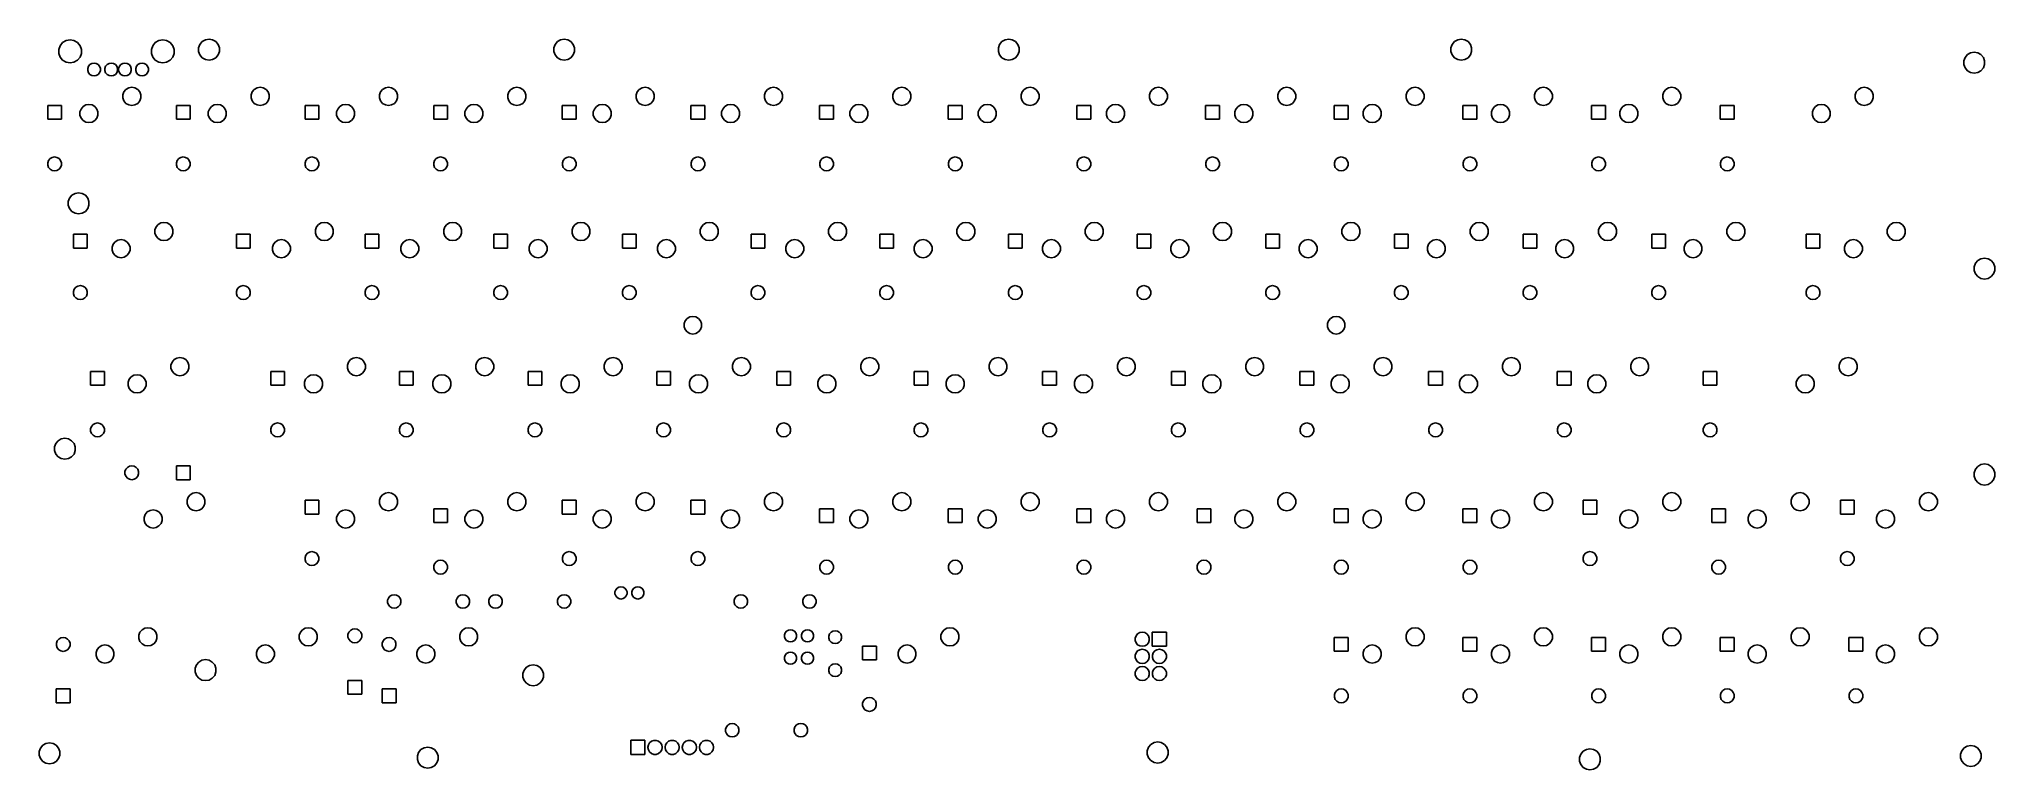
# Model space of a CAD drawing. Extents: x 46 to 336, y -255 to -146.
import ezdxf

# ---------------------------------------------------------------- set-up
doc = ezdxf.new("R2010")
doc.units = 0
doc.header["$MEASUREMENT"] = 0
doc.layers.add('BLACK', color=7, linetype='CONTINUOUS')

msp = doc.modelspace()

# ---------------------------------------------------------------- linework, layer by layer
at = {"layer": 'Black'}
for p, q in [((49.3314, -147.974), (49.5341, -147.417)), ((49.5341, -147.417), (49.9151, -146.963)), ((49.9151, -146.963), (50.4283, -146.666)), ((50.4283, -146.666), (51.012, -146.564)), ((51.012, -146.564), (51.5957, -146.666)), ((51.5957, -146.666), (52.1089, -146.963)), ((52.1089, -146.963), (52.4899, -147.417)), ((52.4899, -147.417), (52.6926, -147.974)), ((63.0514, -147.974), (63.2541, -147.417)), ((63.2541, -147.417), (63.6351, -146.963)), ((63.6351, -146.963), (64.1483, -146.666)), ((64.1483, -146.666), (64.732, -146.564)), ((64.732, -146.564), (65.3157, -146.666)), ((65.3157, -146.666), (65.8289, -146.963)), ((65.8289, -146.963), (66.2099, -147.417)), ((66.2099, -147.417), (66.4126, -147.974)), ((70.0577, -147.73), (70.2425, -147.222)), ((70.2425, -147.222), (70.5899, -146.808)), ((70.5899, -146.808), (71.0578, -146.538)), ((71.0578, -146.538), (71.59, -146.444)), ((71.59, -146.444), (72.1222, -146.538)), ((72.1222, -146.538), (72.5901, -146.808)), ((72.5901, -146.808), (72.9375, -147.222)), ((72.9375, -147.222), (73.1223, -147.73)), ((122.636, -147.73), (122.821, -147.222)), ((122.821, -147.222), (123.168, -146.808)), ((123.168, -146.808), (123.636, -146.538)), ((123.636, -146.538), (124.168, -146.444)), ((124.168, -146.444), (124.7, -146.538)), ((124.7, -146.538), (125.168, -146.808)), ((125.168, -146.808), (125.515, -147.222)), ((125.515, -147.222), (125.7, -147.73)), ((188.468, -147.73), (188.653, -147.222)), ((188.653, -147.222), (189, -146.808)), ((189, -146.808), (189.468, -146.538)), ((189.468, -146.538), (190, -146.444)), ((190, -146.444), (190.532, -146.538)), ((190.532, -146.538), (191, -146.808)), ((191, -146.808), (191.347, -147.222)), ((191.347, -147.222), (191.532, -147.73)), ((255.478, -147.73), (255.663, -147.222)), ((255.663, -147.222), (256.01, -146.808)), ((256.01, -146.808), (256.478, -146.538)), ((256.478, -146.538), (257.01, -146.444)), ((257.01, -146.444), (257.542, -146.538)), ((257.542, -146.538), (258.01, -146.808)), ((258.01, -146.808), (258.357, -147.222)), ((258.357, -147.222), (258.542, -147.73)), ((49.3314, -148.566), (49.3314, -147.974)), ((49.5341, -149.123), (49.3314, -148.566)), ((49.9151, -149.577), (49.5341, -149.123)), ((50.4283, -149.874), (49.9151, -149.577)), ((51.012, -149.976), (50.4283, -149.874)), ((51.5957, -149.874), (51.012, -149.976)), ((52.1089, -149.577), (51.5957, -149.874)), ((52.4899, -149.123), (52.1089, -149.577)), ((52.6926, -148.566), (52.4899, -149.123)), ((52.6926, -147.974), (52.6926, -148.566)), ((53.6329, -150.774), (53.7461, -150.463)), ((53.7461, -150.463), (53.959, -150.209)), ((53.959, -150.209), (54.2458, -150.044)), ((54.2458, -150.044), (54.572, -149.986)), ((54.572, -149.986), (54.8982, -150.044)), ((54.8982, -150.044), (55.185, -150.209)), ((55.185, -150.209), (55.3979, -150.463)), ((55.3979, -150.463), (55.5111, -150.774)), ((56.1729, -150.774), (56.2861, -150.463)), ((56.2861, -150.463), (56.499, -150.209)), ((56.499, -150.209), (56.7858, -150.044)), ((56.7858, -150.044), (57.112, -149.986)), ((57.112, -149.986), (57.4382, -150.044)), ((57.4382, -150.044), (57.725, -150.209)), ((57.725, -150.209), (57.9379, -150.463)), ((57.9379, -150.463), (58.0511, -150.774)), ((58.2029, -150.774), (58.3161, -150.463)), ((58.3161, -150.463), (58.529, -150.209)), ((58.529, -150.209), (58.8158, -150.044)), ((58.8158, -150.044), (59.142, -149.986)), ((59.142, -149.986), (59.4682, -150.044)), ((59.4682, -150.044), (59.755, -150.209)), ((59.755, -150.209), (59.9679, -150.463)), ((59.9679, -150.463), (60.0811, -150.774)), ((60.7429, -150.774), (60.8561, -150.463)), ((60.8561, -150.463), (61.069, -150.209)), ((61.069, -150.209), (61.3558, -150.044)), ((61.3558, -150.044), (61.682, -149.986)), ((61.682, -149.986), (62.0082, -150.044)), ((62.0082, -150.044), (62.295, -150.209)), ((62.295, -150.209), (62.5079, -150.463)), ((62.5079, -150.463), (62.6211, -150.774)), ((63.0514, -148.566), (63.0514, -147.974)), ((63.2541, -149.123), (63.0514, -148.566)), ((63.6351, -149.577), (63.2541, -149.123)), ((64.1483, -149.874), (63.6351, -149.577)), ((64.732, -149.976), (64.1483, -149.874)), ((65.3157, -149.874), (64.732, -149.976)), ((65.8289, -149.577), (65.3157, -149.874)), ((66.2099, -149.123), (65.8289, -149.577)), ((66.4126, -148.566), (66.2099, -149.123)), ((66.4126, -147.974), (66.4126, -148.566)), ((70.0577, -148.27), (70.0577, -147.73)), ((70.2425, -148.778), (70.0577, -148.27)), ((70.5899, -149.192), (70.2425, -148.778)), ((71.0578, -149.462), (70.5899, -149.192)), ((71.59, -149.556), (71.0578, -149.462)), ((72.1222, -149.462), (71.59, -149.556)), ((72.5901, -149.192), (72.1222, -149.462)), ((72.9375, -148.778), (72.5901, -149.192)), ((73.1223, -148.27), (72.9375, -148.778)), ((73.1223, -147.73), (73.1223, -148.27)), ((122.636, -148.27), (122.636, -147.73)), ((122.821, -148.778), (122.636, -148.27)), ((123.168, -149.192), (122.821, -148.778)), ((123.636, -149.462), (123.168, -149.192)), ((124.168, -149.556), (123.636, -149.462)), ((124.7, -149.462), (124.168, -149.556)), ((125.168, -149.192), (124.7, -149.462)), ((125.515, -148.778), (125.168, -149.192)), ((125.7, -148.27), (125.515, -148.778)), ((125.7, -147.73), (125.7, -148.27)), ((188.468, -148.27), (188.468, -147.73)), ((188.653, -148.778), (188.468, -148.27)), ((189, -149.192), (188.653, -148.778)), ((189.468, -149.462), (189, -149.192)), ((190, -149.556), (189.468, -149.462)), ((190.532, -149.462), (190, -149.556)), ((191, -149.192), (190.532, -149.462)), ((191.347, -148.778), (191, -149.192)), ((191.532, -148.27), (191.347, -148.778)), ((191.532, -147.73), (191.532, -148.27)), ((255.478, -148.27), (255.478, -147.73)), ((255.663, -148.778), (255.478, -148.27)), ((256.01, -149.192), (255.663, -148.778)), ((256.478, -149.462), (256.01, -149.192)), ((257.01, -149.556), (256.478, -149.462)), ((257.542, -149.462), (257.01, -149.556)), ((258.01, -149.192), (257.542, -149.462)), ((258.357, -148.778), (258.01, -149.192)), ((258.542, -148.27), (258.357, -148.778)), ((258.542, -147.73), (258.542, -148.27)), ((331.424, -149.654), (331.609, -149.146)), ((331.424, -150.194), (331.424, -149.654)), ((331.609, -150.702), (331.424, -150.194)), ((331.609, -149.146), (331.956, -148.732)), ((331.956, -148.732), (332.424, -148.462)), ((332.424, -148.462), (332.956, -148.368)), ((332.956, -148.368), (333.488, -148.462)), ((333.488, -148.462), (333.956, -148.732)), ((333.956, -148.732), (334.303, -149.146)), ((334.303, -149.146), (334.488, -149.654)), ((334.488, -150.194), (334.303, -150.702)), ((334.488, -149.654), (334.488, -150.194)), ((53.6329, -151.106), (53.6329, -150.774)), ((53.7461, -151.417), (53.6329, -151.106)), ((53.959, -151.671), (53.7461, -151.417)), ((54.2458, -151.836), (53.959, -151.671)), ((54.572, -151.894), (54.2458, -151.836)), ((54.8982, -151.836), (54.572, -151.894)), ((55.185, -151.671), (54.8982, -151.836)), ((55.3979, -151.417), (55.185, -151.671)), ((55.5111, -151.106), (55.3979, -151.417)), ((55.5111, -150.774), (55.5111, -151.106)), ((56.1729, -151.106), (56.1729, -150.774)), ((56.2861, -151.417), (56.1729, -151.106)), ((56.499, -151.671), (56.2861, -151.417)), ((56.7858, -151.836), (56.499, -151.671)), ((57.112, -151.894), (56.7858, -151.836)), ((57.4382, -151.836), (57.112, -151.894)), ((57.725, -151.671), (57.4382, -151.836)), ((57.9379, -151.417), (57.725, -151.671)), ((58.0511, -151.106), (57.9379, -151.417)), ((58.0511, -150.774), (58.0511, -151.106)), ((58.2029, -151.106), (58.2029, -150.774)), ((58.3161, -151.417), (58.2029, -151.106)), ((58.529, -151.671), (58.3161, -151.417)), ((58.8158, -151.836), (58.529, -151.671)), ((59.142, -151.894), (58.8158, -151.836)), ((59.4682, -151.836), (59.142, -151.894)), ((59.755, -151.671), (59.4682, -151.836)), ((59.9679, -151.417), (59.755, -151.671)), ((60.0811, -151.106), (59.9679, -151.417)), ((60.0811, -150.774), (60.0811, -151.106)), ((60.7429, -151.106), (60.7429, -150.774)), ((60.8561, -151.417), (60.7429, -151.106)), ((61.069, -151.671), (60.8561, -151.417)), ((61.3558, -151.836), (61.069, -151.671)), ((61.682, -151.894), (61.3558, -151.836)), ((62.0082, -151.836), (61.682, -151.894)), ((62.295, -151.671), (62.0082, -151.836)), ((62.5079, -151.417), (62.295, -151.671)), ((62.6211, -151.106), (62.5079, -151.417)), ((62.6211, -150.774), (62.6211, -151.106)), ((331.956, -151.116), (331.609, -150.702)), ((332.424, -151.386), (331.956, -151.116)), ((332.956, -151.48), (332.424, -151.386)), ((333.488, -151.386), (332.956, -151.48)), ((333.956, -151.116), (333.488, -151.386)), ((334.303, -150.702), (333.956, -151.116)), ((47.7045, -158.315), (47.7045, -156.264)), ((47.7045, -156.264), (49.7555, -156.264)), ((49.7555, -156.264), (49.7555, -158.315)), ((52.9484, -156.427), (53.3539, -156.193)), ((53.3539, -156.193), (53.815, -156.112)), ((53.815, -156.112), (54.2761, -156.193)), ((54.2761, -156.193), (54.6816, -156.427)), ((58.8374, -154.686), (58.9975, -154.246)), ((58.8374, -155.154), (58.8374, -154.686)), ((58.9975, -155.594), (58.8374, -155.154)), ((58.9975, -154.246), (59.2984, -153.887)), ((59.2984, -155.953), (58.9975, -155.594)), ((59.2984, -153.887), (59.7039, -153.653)), ((59.7039, -156.187), (59.2984, -155.953)), ((59.7039, -153.653), (60.165, -153.572)), ((60.165, -156.268), (59.7039, -156.187)), ((60.165, -153.572), (60.6261, -153.653)), ((60.6261, -156.187), (60.165, -156.268)), ((60.6261, -153.653), (61.0316, -153.887)), ((61.0316, -155.953), (60.6261, -156.187)), ((61.0316, -153.887), (61.3325, -154.246)), ((61.3325, -155.594), (61.0316, -155.953)), ((61.3325, -154.246), (61.4926, -154.686)), ((61.4926, -155.154), (61.3325, -155.594)), ((61.4926, -154.686), (61.4926, -155.154)), ((66.7545, -158.315), (66.7545, -156.264)), ((66.7545, -156.264), (68.8055, -156.264)), ((68.8055, -156.264), (68.8055, -158.315)), ((71.9484, -156.427), (72.3539, -156.193)), ((72.3539, -156.193), (72.815, -156.112)), ((72.815, -156.112), (73.2761, -156.193)), ((73.2761, -156.193), (73.6816, -156.427)), ((77.8374, -154.686), (77.9975, -154.246)), ((77.8374, -155.154), (77.8374, -154.686)), ((77.9975, -155.594), (77.8374, -155.154)), ((77.9975, -154.246), (78.2984, -153.887)), ((78.2984, -155.953), (77.9975, -155.594)), ((78.2984, -153.887), (78.7039, -153.653)), ((78.7039, -156.187), (78.2984, -155.953)), ((78.7039, -153.653), (79.165, -153.572)), ((79.165, -156.268), (78.7039, -156.187)), ((79.165, -153.572), (79.6261, -153.653)), ((79.6261, -156.187), (79.165, -156.268)), ((79.6261, -153.653), (80.0316, -153.887)), ((80.0316, -155.953), (79.6261, -156.187)), ((80.0316, -153.887), (80.3325, -154.246)), ((80.3325, -155.594), (80.0316, -155.953)), ((80.3325, -154.246), (80.4926, -154.686)), ((80.4926, -155.154), (80.3325, -155.594)), ((80.4926, -154.686), (80.4926, -155.154)), ((85.8045, -158.315), (85.8045, -156.264)), ((85.8045, -156.264), (87.8555, -156.264)), ((87.8555, -156.264), (87.8555, -158.315)), ((90.9484, -156.427), (91.3539, -156.193)), ((91.3539, -156.193), (91.815, -156.112)), ((91.815, -156.112), (92.2761, -156.193)), ((92.2761, -156.193), (92.6816, -156.427)), ((96.8374, -154.686), (96.9975, -154.246)), ((96.8374, -155.154), (96.8374, -154.686)), ((96.9975, -155.594), (96.8374, -155.154)), ((96.9975, -154.246), (97.2984, -153.887)), ((97.2984, -155.953), (96.9975, -155.594)), ((97.2984, -153.887), (97.7039, -153.653)), ((97.7039, -156.187), (97.2984, -155.953)), ((97.7039, -153.653), (98.165, -153.572)), ((98.165, -156.268), (97.7039, -156.187)), ((98.165, -153.572), (98.6261, -153.653)), ((98.6261, -156.187), (98.165, -156.268)), ((98.6261, -153.653), (99.0316, -153.887)), ((99.0316, -155.953), (98.6261, -156.187)), ((99.0316, -153.887), (99.3325, -154.246)), ((99.3325, -155.594), (99.0316, -155.953)), ((99.3325, -154.246), (99.4926, -154.686)), ((99.4926, -155.154), (99.3325, -155.594)), ((99.4926, -154.686), (99.4926, -155.154)), ((104.855, -158.315), (104.855, -156.264)), ((104.855, -156.264), (106.905, -156.264)), ((106.905, -156.264), (106.905, -158.315)), ((109.948, -156.427), (110.354, -156.193)), ((110.354, -156.193), (110.815, -156.112)), ((110.815, -156.112), (111.276, -156.193)), ((111.276, -156.193), (111.682, -156.427)), ((115.837, -154.686), (115.997, -154.246)), ((115.837, -155.154), (115.837, -154.686)), ((115.997, -155.594), (115.837, -155.154)), ((115.997, -154.246), (116.298, -153.887)), ((116.298, -155.953), (115.997, -155.594)), ((116.298, -153.887), (116.704, -153.653)), ((116.704, -156.187), (116.298, -155.953)), ((116.704, -153.653), (117.165, -153.572)), ((117.165, -156.268), (116.704, -156.187)), ((117.165, -153.572), (117.626, -153.653)), ((117.626, -156.187), (117.165, -156.268)), ((117.626, -153.653), (118.032, -153.887)), ((118.032, -155.953), (117.626, -156.187)), ((118.032, -153.887), (118.333, -154.246)), ((118.333, -155.594), (118.032, -155.953)), ((118.333, -154.246), (118.493, -154.686)), ((118.493, -155.154), (118.333, -155.594)), ((118.493, -154.686), (118.493, -155.154)), ((123.904, -158.315), (123.904, -156.264)), ((123.904, -156.264), (125.956, -156.264)), ((125.956, -156.264), (125.956, -158.315)), ((128.948, -156.427), (129.354, -156.193)), ((129.354, -156.193), (129.815, -156.112)), ((129.815, -156.112), (130.276, -156.193)), ((130.276, -156.193), (130.682, -156.427)), ((134.837, -154.686), (134.997, -154.246)), ((134.837, -155.154), (134.837, -154.686)), ((134.997, -155.594), (134.837, -155.154)), ((134.997, -154.246), (135.298, -153.887)), ((135.298, -155.953), (134.997, -155.594)), ((135.298, -153.887), (135.704, -153.653)), ((135.704, -156.187), (135.298, -155.953)), ((135.704, -153.653), (136.165, -153.572)), ((136.165, -156.268), (135.704, -156.187)), ((136.165, -153.572), (136.626, -153.653)), ((136.626, -156.187), (136.165, -156.268)), ((136.626, -153.653), (137.032, -153.887)), ((137.032, -155.953), (136.626, -156.187)), ((137.032, -153.887), (137.333, -154.246)), ((137.333, -155.594), (137.032, -155.953)), ((137.333, -154.246), (137.493, -154.686)), ((137.493, -155.154), (137.333, -155.594)), ((137.493, -154.686), (137.493, -155.154)), ((142.954, -158.315), (142.954, -156.264)), ((142.954, -156.264), (145.005, -156.264)), ((145.005, -156.264), (145.005, -158.315)), ((147.948, -156.427), (148.354, -156.193)), ((148.354, -156.193), (148.815, -156.112)), ((148.815, -156.112), (149.276, -156.193)), ((149.276, -156.193), (149.682, -156.427)), ((153.837, -154.686), (153.997, -154.246)), ((153.837, -155.154), (153.837, -154.686)), ((153.997, -155.594), (153.837, -155.154)), ((153.997, -154.246), (154.298, -153.887)), ((154.298, -155.953), (153.997, -155.594)), ((154.298, -153.887), (154.704, -153.653)), ((154.704, -156.187), (154.298, -155.953)), ((154.704, -153.653), (155.165, -153.572)), ((155.165, -156.268), (154.704, -156.187)), ((155.165, -153.572), (155.626, -153.653)), ((155.626, -156.187), (155.165, -156.268)), ((155.626, -153.653), (156.032, -153.887)), ((156.032, -155.953), (155.626, -156.187)), ((156.032, -153.887), (156.333, -154.246)), ((156.333, -155.594), (156.032, -155.953)), ((156.333, -154.246), (156.493, -154.686)), ((156.493, -155.154), (156.333, -155.594)), ((156.493, -154.686), (156.493, -155.154)), ((162.004, -158.315), (162.004, -156.264)), ((162.004, -156.264), (164.055, -156.264)), ((164.055, -156.264), (164.055, -158.315)), ((166.948, -156.427), (167.354, -156.193)), ((167.354, -156.193), (167.815, -156.112)), ((167.815, -156.112), (168.276, -156.193)), ((168.276, -156.193), (168.682, -156.427)), ((172.837, -154.686), (172.997, -154.246)), ((172.837, -155.154), (172.837, -154.686)), ((172.997, -155.594), (172.837, -155.154)), ((172.997, -154.246), (173.298, -153.887)), ((173.298, -155.953), (172.997, -155.594)), ((173.298, -153.887), (173.704, -153.653)), ((173.704, -156.187), (173.298, -155.953)), ((173.704, -153.653), (174.165, -153.572)), ((174.165, -156.268), (173.704, -156.187)), ((174.165, -153.572), (174.626, -153.653)), ((174.626, -156.187), (174.165, -156.268)), ((174.626, -153.653), (175.032, -153.887)), ((175.032, -155.953), (174.626, -156.187)), ((175.032, -153.887), (175.333, -154.246)), ((175.333, -155.594), (175.032, -155.953)), ((175.333, -154.246), (175.493, -154.686)), ((175.493, -155.154), (175.333, -155.594)), ((175.493, -154.686), (175.493, -155.154)), ((181.054, -158.315), (181.054, -156.264)), ((181.054, -156.264), (183.105, -156.264)), ((183.105, -156.264), (183.105, -158.315)), ((185.948, -156.427), (186.354, -156.193)), ((186.354, -156.193), (186.815, -156.112)), ((186.815, -156.112), (187.276, -156.193)), ((187.276, -156.193), (187.682, -156.427)), ((191.837, -154.686), (191.997, -154.246)), ((191.837, -155.154), (191.837, -154.686)), ((191.997, -155.594), (191.837, -155.154)), ((191.997, -154.246), (192.298, -153.887)), ((192.298, -155.953), (191.997, -155.594)), ((192.298, -153.887), (192.704, -153.653)), ((192.704, -156.187), (192.298, -155.953)), ((192.704, -153.653), (193.165, -153.572)), ((193.165, -156.268), (192.704, -156.187)), ((193.165, -153.572), (193.626, -153.653)), ((193.626, -156.187), (193.165, -156.268)), ((193.626, -153.653), (194.032, -153.887)), ((194.032, -155.953), (193.626, -156.187)), ((194.032, -153.887), (194.333, -154.246)), ((194.333, -155.594), (194.032, -155.953)), ((194.333, -154.246), (194.493, -154.686)), ((194.493, -155.154), (194.333, -155.594)), ((194.493, -154.686), (194.493, -155.154)), ((200.105, -158.315), (200.105, -156.264)), ((200.105, -156.264), (202.155, -156.264)), ((202.155, -156.264), (202.155, -158.315)), ((204.948, -156.427), (205.354, -156.193)), ((205.354, -156.193), (205.815, -156.112)), ((205.815, -156.112), (206.276, -156.193)), ((206.276, -156.193), (206.682, -156.427)), ((210.837, -154.686), (210.997, -154.246)), ((210.837, -155.154), (210.837, -154.686)), ((210.997, -155.594), (210.837, -155.154)), ((210.997, -154.246), (211.298, -153.887)), ((211.298, -155.953), (210.997, -155.594)), ((211.298, -153.887), (211.704, -153.653)), ((211.704, -156.187), (211.298, -155.953)), ((211.704, -153.653), (212.165, -153.572)), ((212.165, -156.268), (211.704, -156.187)), ((212.165, -153.572), (212.626, -153.653)), ((212.626, -156.187), (212.165, -156.268)), ((212.626, -153.653), (213.032, -153.887)), ((213.032, -155.953), (212.626, -156.187)), ((213.032, -153.887), (213.333, -154.246)), ((213.333, -155.594), (213.032, -155.953)), ((213.333, -154.246), (213.493, -154.686)), ((213.493, -155.154), (213.333, -155.594)), ((213.493, -154.686), (213.493, -155.154)), ((219.154, -158.315), (219.154, -156.264)), ((219.154, -156.264), (221.206, -156.264)), ((221.206, -156.264), (221.206, -158.315)), ((223.948, -156.427), (224.354, -156.193)), ((224.354, -156.193), (224.815, -156.112)), ((224.815, -156.112), (225.276, -156.193)), ((225.276, -156.193), (225.682, -156.427)), ((229.837, -154.686), (229.997, -154.246)), ((229.837, -155.154), (229.837, -154.686)), ((229.997, -155.594), (229.837, -155.154)), ((229.997, -154.246), (230.298, -153.887)), ((230.298, -155.953), (229.997, -155.594)), ((230.298, -153.887), (230.704, -153.653)), ((230.704, -156.187), (230.298, -155.953)), ((230.704, -153.653), (231.165, -153.572)), ((231.165, -156.268), (230.704, -156.187)), ((231.165, -153.572), (231.626, -153.653)), ((231.626, -156.187), (231.165, -156.268)), ((231.626, -153.653), (232.032, -153.887)), ((232.032, -155.953), (231.626, -156.187)), ((232.032, -153.887), (232.333, -154.246)), ((232.333, -155.594), (232.032, -155.953)), ((232.333, -154.246), (232.493, -154.686)), ((232.493, -155.154), (232.333, -155.594)), ((232.493, -154.686), (232.493, -155.154)), ((238.204, -158.315), (238.204, -156.264)), ((238.204, -156.264), (240.255, -156.264)), ((240.255, -156.264), (240.255, -158.315)), ((242.948, -156.427), (243.354, -156.193)), ((243.354, -156.193), (243.815, -156.112)), ((243.815, -156.112), (244.276, -156.193)), ((244.276, -156.193), (244.682, -156.427)), ((248.837, -154.686), (248.997, -154.246)), ((248.837, -155.154), (248.837, -154.686)), ((248.997, -155.594), (248.837, -155.154)), ((248.997, -154.246), (249.298, -153.887)), ((249.298, -155.953), (248.997, -155.594)), ((249.298, -153.887), (249.704, -153.653)), ((249.704, -156.187), (249.298, -155.953)), ((249.704, -153.653), (250.165, -153.572)), ((250.165, -156.268), (249.704, -156.187)), ((250.165, -153.572), (250.626, -153.653)), ((250.626, -156.187), (250.165, -156.268)), ((250.626, -153.653), (251.032, -153.887)), ((251.032, -155.953), (250.626, -156.187)), ((251.032, -153.887), (251.333, -154.246)), ((251.333, -155.594), (251.032, -155.953)), ((251.333, -154.246), (251.493, -154.686)), ((251.493, -155.154), (251.333, -155.594)), ((251.493, -154.686), (251.493, -155.154)), ((257.255, -158.315), (257.255, -156.264)), ((257.255, -156.264), (259.305, -156.264)), ((259.305, -156.264), (259.305, -158.315)), ((261.948, -156.427), (262.354, -156.193)), ((262.354, -156.193), (262.815, -156.112)), ((262.815, -156.112), (263.276, -156.193)), ((263.276, -156.193), (263.682, -156.427)), ((267.837, -154.686), (267.997, -154.246)), ((267.837, -155.154), (267.837, -154.686)), ((267.997, -155.594), (267.837, -155.154)), ((267.997, -154.246), (268.298, -153.887)), ((268.298, -155.953), (267.997, -155.594)), ((268.298, -153.887), (268.704, -153.653)), ((268.704, -156.187), (268.298, -155.953)), ((268.704, -153.653), (269.165, -153.572)), ((269.165, -156.268), (268.704, -156.187)), ((269.165, -153.572), (269.626, -153.653)), ((269.626, -156.187), (269.165, -156.268)), ((269.626, -153.653), (270.032, -153.887)), ((270.032, -155.953), (269.626, -156.187)), ((270.032, -153.887), (270.333, -154.246)), ((270.333, -155.594), (270.032, -155.953)), ((270.333, -154.246), (270.493, -154.686)), ((270.493, -155.154), (270.333, -155.594)), ((270.493, -154.686), (270.493, -155.154)), ((276.304, -158.315), (276.304, -156.264)), ((276.304, -156.264), (278.356, -156.264)), ((278.356, -156.264), (278.356, -158.315)), ((280.948, -156.427), (281.354, -156.193)), ((281.354, -156.193), (281.815, -156.112)), ((281.815, -156.112), (282.276, -156.193)), ((282.276, -156.193), (282.682, -156.427)), ((286.837, -154.686), (286.997, -154.246)), ((286.837, -155.154), (286.837, -154.686)), ((286.997, -155.594), (286.837, -155.154)), ((286.997, -154.246), (287.298, -153.887)), ((287.298, -155.953), (286.997, -155.594)), ((287.298, -153.887), (287.704, -153.653)), ((287.704, -156.187), (287.298, -155.953)), ((287.704, -153.653), (288.165, -153.572)), ((288.165, -156.268), (287.704, -156.187)), ((288.165, -153.572), (288.626, -153.653)), ((288.626, -156.187), (288.165, -156.268)), ((288.626, -153.653), (289.032, -153.887)), ((289.032, -155.953), (288.626, -156.187)), ((289.032, -153.887), (289.333, -154.246)), ((289.333, -155.594), (289.032, -155.953)), ((289.333, -154.246), (289.493, -154.686)), ((289.493, -155.154), (289.333, -155.594)), ((289.493, -154.686), (289.493, -155.154)), ((295.354, -158.315), (295.354, -156.264)), ((295.354, -156.264), (297.405, -156.264)), ((297.405, -156.264), (297.405, -158.315)), ((309.448, -156.427), (309.854, -156.193)), ((309.854, -156.193), (310.315, -156.112)), ((310.315, -156.112), (310.776, -156.193)), ((310.776, -156.193), (311.182, -156.427)), ((315.337, -154.686), (315.497, -154.246)), ((315.337, -155.154), (315.337, -154.686)), ((315.497, -155.594), (315.337, -155.154)), ((315.497, -154.246), (315.798, -153.887)), ((315.798, -155.953), (315.497, -155.594)), ((315.798, -153.887), (316.204, -153.653)), ((316.204, -156.187), (315.798, -155.953)), ((316.204, -153.653), (316.665, -153.572)), ((316.665, -156.268), (316.204, -156.187)), ((316.665, -153.572), (317.126, -153.653)), ((317.126, -156.187), (316.665, -156.268)), ((317.126, -153.653), (317.532, -153.887)), ((317.532, -155.953), (317.126, -156.187)), ((317.532, -153.887), (317.833, -154.246)), ((317.833, -155.594), (317.532, -155.953)), ((317.833, -154.246), (317.993, -154.686)), ((317.993, -155.154), (317.833, -155.594)), ((317.993, -154.686), (317.993, -155.154)), ((49.7555, -158.315), (47.7045, -158.315)), ((52.4874, -157.226), (52.6475, -156.786)), ((52.4874, -157.694), (52.4874, -157.226)), ((52.6475, -158.134), (52.4874, -157.694)), ((52.6475, -156.786), (52.9484, -156.427)), ((52.9484, -158.493), (52.6475, -158.134)), ((53.3539, -158.727), (52.9484, -158.493)), ((53.815, -158.808), (53.3539, -158.727)), ((54.2761, -158.727), (53.815, -158.808)), ((54.6816, -158.493), (54.2761, -158.727)), ((54.6816, -156.427), (54.9825, -156.786)), ((54.9825, -158.134), (54.6816, -158.493)), ((54.9825, -156.786), (55.1426, -157.226)), ((55.1426, -157.694), (54.9825, -158.134)), ((55.1426, -157.226), (55.1426, -157.694)), ((68.8055, -158.315), (66.7545, -158.315)), ((71.4874, -157.226), (71.6475, -156.786)), ((71.4874, -157.694), (71.4874, -157.226)), ((71.6475, -158.134), (71.4874, -157.694)), ((71.6475, -156.786), (71.9484, -156.427)), ((71.9484, -158.493), (71.6475, -158.134)), ((72.3539, -158.727), (71.9484, -158.493)), ((72.815, -158.808), (72.3539, -158.727)), ((73.2761, -158.727), (72.815, -158.808)), ((73.6816, -158.493), (73.2761, -158.727)), ((73.6816, -156.427), (73.9825, -156.786)), ((73.9825, -158.134), (73.6816, -158.493)), ((73.9825, -156.786), (74.1426, -157.226)), ((74.1426, -157.694), (73.9825, -158.134)), ((74.1426, -157.226), (74.1426, -157.694)), ((87.8555, -158.315), (85.8045, -158.315)), ((90.4874, -157.226), (90.6475, -156.786)), ((90.4874, -157.694), (90.4874, -157.226)), ((90.6475, -158.134), (90.4874, -157.694)), ((90.6475, -156.786), (90.9484, -156.427)), ((90.9484, -158.493), (90.6475, -158.134)), ((91.3539, -158.727), (90.9484, -158.493)), ((91.815, -158.808), (91.3539, -158.727)), ((92.2761, -158.727), (91.815, -158.808)), ((92.6816, -158.493), (92.2761, -158.727)), ((92.6816, -156.427), (92.9825, -156.786)), ((92.9825, -158.134), (92.6816, -158.493)), ((92.9825, -156.786), (93.1426, -157.226)), ((93.1426, -157.694), (92.9825, -158.134)), ((93.1426, -157.226), (93.1426, -157.694)), ((106.905, -158.315), (104.855, -158.315)), ((109.487, -157.226), (109.647, -156.786)), ((109.487, -157.694), (109.487, -157.226)), ((109.647, -158.134), (109.487, -157.694)), ((109.647, -156.786), (109.948, -156.427)), ((109.948, -158.493), (109.647, -158.134)), ((110.354, -158.727), (109.948, -158.493)), ((110.815, -158.808), (110.354, -158.727)), ((111.276, -158.727), (110.815, -158.808)), ((111.682, -158.493), (111.276, -158.727)), ((111.682, -156.427), (111.983, -156.786)), ((111.983, -158.134), (111.682, -158.493)), ((111.983, -156.786), (112.143, -157.226)), ((112.143, -157.694), (111.983, -158.134)), ((112.143, -157.226), (112.143, -157.694)), ((125.956, -158.315), (123.904, -158.315)), ((128.487, -157.226), (128.647, -156.786)), ((128.487, -157.694), (128.487, -157.226)), ((128.647, -158.134), (128.487, -157.694)), ((128.647, -156.786), (128.948, -156.427)), ((128.948, -158.493), (128.647, -158.134)), ((129.354, -158.727), (128.948, -158.493)), ((129.815, -158.808), (129.354, -158.727)), ((130.276, -158.727), (129.815, -158.808)), ((130.682, -158.493), (130.276, -158.727)), ((130.682, -156.427), (130.983, -156.786)), ((130.983, -158.134), (130.682, -158.493)), ((130.983, -156.786), (131.143, -157.226)), ((131.143, -157.694), (130.983, -158.134)), ((131.143, -157.226), (131.143, -157.694)), ((145.005, -158.315), (142.954, -158.315)), ((147.487, -157.226), (147.647, -156.786)), ((147.487, -157.694), (147.487, -157.226)), ((147.647, -158.134), (147.487, -157.694)), ((147.647, -156.786), (147.948, -156.427)), ((147.948, -158.493), (147.647, -158.134)), ((148.354, -158.727), (147.948, -158.493)), ((148.815, -158.808), (148.354, -158.727)), ((149.276, -158.727), (148.815, -158.808)), ((149.682, -158.493), (149.276, -158.727)), ((149.682, -156.427), (149.983, -156.786)), ((149.983, -158.134), (149.682, -158.493)), ((149.983, -156.786), (150.143, -157.226)), ((150.143, -157.694), (149.983, -158.134)), ((150.143, -157.226), (150.143, -157.694)), ((164.055, -158.315), (162.004, -158.315)), ((166.487, -157.226), (166.647, -156.786)), ((166.487, -157.694), (166.487, -157.226)), ((166.647, -158.134), (166.487, -157.694)), ((166.647, -156.786), (166.948, -156.427)), ((166.948, -158.493), (166.647, -158.134)), ((167.354, -158.727), (166.948, -158.493)), ((167.815, -158.808), (167.354, -158.727)), ((168.276, -158.727), (167.815, -158.808)), ((168.682, -158.493), (168.276, -158.727)), ((168.682, -156.427), (168.983, -156.786)), ((168.983, -158.134), (168.682, -158.493)), ((168.983, -156.786), (169.143, -157.226)), ((169.143, -157.694), (168.983, -158.134)), ((169.143, -157.226), (169.143, -157.694)), ((183.105, -158.315), (181.054, -158.315)), ((185.487, -157.226), (185.647, -156.786)), ((185.487, -157.694), (185.487, -157.226)), ((185.647, -158.134), (185.487, -157.694)), ((185.647, -156.786), (185.948, -156.427)), ((185.948, -158.493), (185.647, -158.134)), ((186.354, -158.727), (185.948, -158.493)), ((186.815, -158.808), (186.354, -158.727)), ((187.276, -158.727), (186.815, -158.808)), ((187.682, -158.493), (187.276, -158.727)), ((187.682, -156.427), (187.983, -156.786)), ((187.983, -158.134), (187.682, -158.493)), ((187.983, -156.786), (188.143, -157.226)), ((188.143, -157.694), (187.983, -158.134)), ((188.143, -157.226), (188.143, -157.694)), ((202.155, -158.315), (200.105, -158.315)), ((204.487, -157.226), (204.647, -156.786)), ((204.487, -157.694), (204.487, -157.226)), ((204.647, -158.134), (204.487, -157.694)), ((204.647, -156.786), (204.948, -156.427)), ((204.948, -158.493), (204.647, -158.134)), ((205.354, -158.727), (204.948, -158.493)), ((205.815, -158.808), (205.354, -158.727)), ((206.276, -158.727), (205.815, -158.808)), ((206.682, -158.493), (206.276, -158.727)), ((206.682, -156.427), (206.983, -156.786)), ((206.983, -158.134), (206.682, -158.493)), ((206.983, -156.786), (207.143, -157.226)), ((207.143, -157.694), (206.983, -158.134)), ((207.143, -157.226), (207.143, -157.694)), ((221.206, -158.315), (219.154, -158.315)), ((223.487, -157.226), (223.647, -156.786)), ((223.487, -157.694), (223.487, -157.226)), ((223.647, -158.134), (223.487, -157.694)), ((223.647, -156.786), (223.948, -156.427)), ((223.948, -158.493), (223.647, -158.134)), ((224.354, -158.727), (223.948, -158.493)), ((224.815, -158.808), (224.354, -158.727)), ((225.276, -158.727), (224.815, -158.808)), ((225.682, -158.493), (225.276, -158.727)), ((225.682, -156.427), (225.983, -156.786)), ((225.983, -158.134), (225.682, -158.493)), ((225.983, -156.786), (226.143, -157.226)), ((226.143, -157.694), (225.983, -158.134)), ((226.143, -157.226), (226.143, -157.694)), ((240.255, -158.315), (238.204, -158.315)), ((242.487, -157.226), (242.647, -156.786)), ((242.487, -157.694), (242.487, -157.226)), ((242.647, -158.134), (242.487, -157.694)), ((242.647, -156.786), (242.948, -156.427)), ((242.948, -158.493), (242.647, -158.134)), ((243.354, -158.727), (242.948, -158.493)), ((243.815, -158.808), (243.354, -158.727)), ((244.276, -158.727), (243.815, -158.808)), ((244.682, -158.493), (244.276, -158.727)), ((244.682, -156.427), (244.983, -156.786)), ((244.983, -158.134), (244.682, -158.493)), ((244.983, -156.786), (245.143, -157.226)), ((245.143, -157.694), (244.983, -158.134)), ((245.143, -157.226), (245.143, -157.694)), ((259.305, -158.315), (257.255, -158.315)), ((261.487, -157.226), (261.647, -156.786)), ((261.487, -157.694), (261.487, -157.226)), ((261.647, -158.134), (261.487, -157.694)), ((261.647, -156.786), (261.948, -156.427)), ((261.948, -158.493), (261.647, -158.134)), ((262.354, -158.727), (261.948, -158.493)), ((262.815, -158.808), (262.354, -158.727)), ((263.276, -158.727), (262.815, -158.808)), ((263.682, -158.493), (263.276, -158.727)), ((263.682, -156.427), (263.983, -156.786)), ((263.983, -158.134), (263.682, -158.493)), ((263.983, -156.786), (264.143, -157.226)), ((264.143, -157.694), (263.983, -158.134)), ((264.143, -157.226), (264.143, -157.694)), ((278.356, -158.315), (276.304, -158.315)), ((280.487, -157.226), (280.647, -156.786)), ((280.487, -157.694), (280.487, -157.226)), ((280.647, -158.134), (280.487, -157.694)), ((280.647, -156.786), (280.948, -156.427)), ((280.948, -158.493), (280.647, -158.134)), ((281.354, -158.727), (280.948, -158.493)), ((281.815, -158.808), (281.354, -158.727)), ((282.276, -158.727), (281.815, -158.808)), ((282.682, -158.493), (282.276, -158.727)), ((282.682, -156.427), (282.983, -156.786)), ((282.983, -158.134), (282.682, -158.493)), ((282.983, -156.786), (283.143, -157.226)), ((283.143, -157.694), (282.983, -158.134)), ((283.143, -157.226), (283.143, -157.694)), ((297.405, -158.315), (295.354, -158.315)), ((308.987, -157.226), (309.147, -156.786)), ((308.987, -157.694), (308.987, -157.226)), ((309.147, -158.134), (308.987, -157.694)), ((309.147, -156.786), (309.448, -156.427)), ((309.448, -158.493), (309.147, -158.134)), ((309.854, -158.727), (309.448, -158.493)), ((310.315, -158.808), (309.854, -158.727)), ((310.776, -158.727), (310.315, -158.808)), ((311.182, -158.493), (310.776, -158.727)), ((311.182, -156.427), (311.483, -156.786)), ((311.483, -158.134), (311.182, -158.493)), ((311.483, -156.786), (311.643, -157.226)), ((311.643, -157.694), (311.483, -158.134)), ((311.643, -157.226), (311.643, -157.694)), ((47.7162, -164.731), (47.8385, -164.395)), ((47.7162, -165.089), (47.7162, -164.731)), ((47.8385, -164.395), (48.0683, -164.121)), ((48.0683, -164.121), (48.3779, -163.943)), ((48.3779, -163.943), (48.73, -163.881)), ((48.73, -163.881), (49.0821, -163.943)), ((49.0821, -163.943), (49.3917, -164.121)), ((49.3917, -164.121), (49.6215, -164.395)), ((49.6215, -164.395), (49.7438, -164.731)), ((49.7438, -164.731), (49.7438, -165.089)), ((66.7662, -164.731), (66.8885, -164.395)), ((66.7662, -165.089), (66.7662, -164.731)), ((66.8885, -164.395), (67.1183, -164.121)), ((67.1183, -164.121), (67.4279, -163.943)), ((67.4279, -163.943), (67.78, -163.881)), ((67.78, -163.881), (68.1321, -163.943)), ((68.1321, -163.943), (68.4417, -164.121)), ((68.4417, -164.121), (68.6715, -164.395)), ((68.6715, -164.395), (68.7938, -164.731)), ((68.7938, -164.731), (68.7938, -165.089)), ((85.8162, -164.731), (85.9385, -164.395)), ((85.8162, -165.089), (85.8162, -164.731)), ((85.9385, -164.395), (86.1683, -164.121)), ((86.1683, -164.121), (86.4779, -163.943)), ((86.4779, -163.943), (86.83, -163.881)), ((86.83, -163.881), (87.1821, -163.943)), ((87.1821, -163.943), (87.4917, -164.121)), ((87.4917, -164.121), (87.7215, -164.395)), ((87.7215, -164.395), (87.8438, -164.731)), ((87.8438, -164.731), (87.8438, -165.089)), ((104.866, -164.731), (104.988, -164.395)), ((104.866, -165.089), (104.866, -164.731)), ((104.988, -164.395), (105.218, -164.121)), ((105.218, -164.121), (105.528, -163.943)), ((105.528, -163.943), (105.88, -163.881)), ((105.88, -163.881), (106.232, -163.943)), ((106.232, -163.943), (106.542, -164.121)), ((106.542, -164.121), (106.772, -164.395)), ((106.772, -164.395), (106.894, -164.731)), ((106.894, -164.731), (106.894, -165.089)), ((123.916, -164.731), (124.038, -164.395)), ((123.916, -165.089), (123.916, -164.731)), ((124.038, -164.395), (124.268, -164.121)), ((124.268, -164.121), (124.578, -163.943)), ((124.578, -163.943), (124.93, -163.881)), ((124.93, -163.881), (125.282, -163.943)), ((125.282, -163.943), (125.592, -164.121)), ((125.592, -164.121), (125.822, -164.395)), ((125.822, -164.395), (125.944, -164.731)), ((125.944, -164.731), (125.944, -165.089)), ((142.966, -164.731), (143.088, -164.395)), ((142.966, -165.089), (142.966, -164.731)), ((143.088, -164.395), (143.318, -164.121)), ((143.318, -164.121), (143.628, -163.943)), ((143.628, -163.943), (143.98, -163.881)), ((143.98, -163.881), (144.332, -163.943)), ((144.332, -163.943), (144.642, -164.121)), ((144.642, -164.121), (144.872, -164.395)), ((144.872, -164.395), (144.994, -164.731)), ((144.994, -164.731), (144.994, -165.089)), ((162.016, -164.731), (162.138, -164.395)), ((162.016, -165.089), (162.016, -164.731)), ((162.138, -164.395), (162.368, -164.121)), ((162.368, -164.121), (162.678, -163.943)), ((162.678, -163.943), (163.03, -163.881)), ((163.03, -163.881), (163.382, -163.943)), ((163.382, -163.943), (163.692, -164.121)), ((163.692, -164.121), (163.922, -164.395)), ((163.922, -164.395), (164.044, -164.731)), ((164.044, -164.731), (164.044, -165.089)), ((181.066, -164.731), (181.188, -164.395)), ((181.066, -165.089), (181.066, -164.731)), ((181.188, -164.395), (181.418, -164.121)), ((181.418, -164.121), (181.728, -163.943)), ((181.728, -163.943), (182.08, -163.881)), ((182.08, -163.881), (182.432, -163.943)), ((182.432, -163.943), (182.742, -164.121)), ((182.742, -164.121), (182.972, -164.395)), ((182.972, -164.395), (183.094, -164.731)), ((183.094, -164.731), (183.094, -165.089)), ((200.116, -164.731), (200.238, -164.395)), ((200.116, -165.089), (200.116, -164.731)), ((200.238, -164.395), (200.468, -164.121)), ((200.468, -164.121), (200.778, -163.943)), ((200.778, -163.943), (201.13, -163.881)), ((201.13, -163.881), (201.482, -163.943)), ((201.482, -163.943), (201.792, -164.121)), ((201.792, -164.121), (202.022, -164.395)), ((202.022, -164.395), (202.144, -164.731)), ((202.144, -164.731), (202.144, -165.089)), ((219.166, -164.731), (219.288, -164.395)), ((219.166, -165.089), (219.166, -164.731)), ((219.288, -164.395), (219.518, -164.121)), ((219.518, -164.121), (219.828, -163.943)), ((219.828, -163.943), (220.18, -163.881)), ((220.18, -163.881), (220.532, -163.943)), ((220.532, -163.943), (220.842, -164.121)), ((220.842, -164.121), (221.072, -164.395)), ((221.072, -164.395), (221.194, -164.731)), ((221.194, -164.731), (221.194, -165.089)), ((238.216, -164.731), (238.338, -164.395)), ((238.216, -165.089), (238.216, -164.731)), ((238.338, -164.395), (238.568, -164.121)), ((238.568, -164.121), (238.878, -163.943)), ((238.878, -163.943), (239.23, -163.881)), ((239.23, -163.881), (239.582, -163.943)), ((239.582, -163.943), (239.892, -164.121)), ((239.892, -164.121), (240.122, -164.395)), ((240.122, -164.395), (240.244, -164.731)), ((240.244, -164.731), (240.244, -165.089)), ((257.266, -164.731), (257.388, -164.395)), ((257.266, -165.089), (257.266, -164.731)), ((257.388, -164.395), (257.618, -164.121)), ((257.618, -164.121), (257.928, -163.943)), ((257.928, -163.943), (258.28, -163.881)), ((258.28, -163.881), (258.632, -163.943)), ((258.632, -163.943), (258.942, -164.121)), ((258.942, -164.121), (259.172, -164.395)), ((259.172, -164.395), (259.294, -164.731)), ((259.294, -164.731), (259.294, -165.089)), ((276.316, -164.731), (276.438, -164.395)), ((276.316, -165.089), (276.316, -164.731)), ((276.438, -164.395), (276.668, -164.121)), ((276.668, -164.121), (276.978, -163.943)), ((276.978, -163.943), (277.33, -163.881)), ((277.33, -163.881), (277.682, -163.943)), ((277.682, -163.943), (277.992, -164.121)), ((277.992, -164.121), (278.222, -164.395)), ((278.222, -164.395), (278.344, -164.731)), ((278.344, -164.731), (278.344, -165.089)), ((295.366, -164.731), (295.488, -164.395)), ((295.366, -165.089), (295.366, -164.731)), ((295.488, -164.395), (295.718, -164.121)), ((295.718, -164.121), (296.028, -163.943)), ((296.028, -163.943), (296.38, -163.881)), ((296.38, -163.881), (296.732, -163.943)), ((296.732, -163.943), (297.042, -164.121)), ((297.042, -164.121), (297.272, -164.395)), ((297.272, -164.395), (297.394, -164.731)), ((297.394, -164.731), (297.394, -165.089)), ((47.8385, -165.425), (47.7162, -165.089)), ((48.0683, -165.699), (47.8385, -165.425)), ((48.3779, -165.877), (48.0683, -165.699)), ((48.73, -165.939), (48.3779, -165.877)), ((49.0821, -165.877), (48.73, -165.939)), ((49.3917, -165.699), (49.0821, -165.877)), ((49.6215, -165.425), (49.3917, -165.699)), ((49.7438, -165.089), (49.6215, -165.425)), ((66.8885, -165.425), (66.7662, -165.089)), ((67.1183, -165.699), (66.8885, -165.425)), ((67.4279, -165.877), (67.1183, -165.699)), ((67.78, -165.939), (67.4279, -165.877)), ((68.1321, -165.877), (67.78, -165.939)), ((68.4417, -165.699), (68.1321, -165.877)), ((68.6715, -165.425), (68.4417, -165.699)), ((68.7938, -165.089), (68.6715, -165.425)), ((85.9385, -165.425), (85.8162, -165.089)), ((86.1683, -165.699), (85.9385, -165.425)), ((86.4779, -165.877), (86.1683, -165.699)), ((86.83, -165.939), (86.4779, -165.877)), ((87.1821, -165.877), (86.83, -165.939)), ((87.4917, -165.699), (87.1821, -165.877)), ((87.7215, -165.425), (87.4917, -165.699)), ((87.8438, -165.089), (87.7215, -165.425)), ((104.988, -165.425), (104.866, -165.089)), ((105.218, -165.699), (104.988, -165.425)), ((105.528, -165.877), (105.218, -165.699)), ((105.88, -165.939), (105.528, -165.877)), ((106.232, -165.877), (105.88, -165.939)), ((106.542, -165.699), (106.232, -165.877)), ((106.772, -165.425), (106.542, -165.699)), ((106.894, -165.089), (106.772, -165.425)), ((124.038, -165.425), (123.916, -165.089)), ((124.268, -165.699), (124.038, -165.425)), ((124.578, -165.877), (124.268, -165.699)), ((124.93, -165.939), (124.578, -165.877)), ((125.282, -165.877), (124.93, -165.939)), ((125.592, -165.699), (125.282, -165.877)), ((125.822, -165.425), (125.592, -165.699)), ((125.944, -165.089), (125.822, -165.425)), ((143.088, -165.425), (142.966, -165.089)), ((143.318, -165.699), (143.088, -165.425)), ((143.628, -165.877), (143.318, -165.699)), ((143.98, -165.939), (143.628, -165.877)), ((144.332, -165.877), (143.98, -165.939)), ((144.642, -165.699), (144.332, -165.877)), ((144.872, -165.425), (144.642, -165.699)), ((144.994, -165.089), (144.872, -165.425)), ((162.138, -165.425), (162.016, -165.089)), ((162.368, -165.699), (162.138, -165.425)), ((162.678, -165.877), (162.368, -165.699)), ((163.03, -165.939), (162.678, -165.877)), ((163.382, -165.877), (163.03, -165.939)), ((163.692, -165.699), (163.382, -165.877)), ((163.922, -165.425), (163.692, -165.699)), ((164.044, -165.089), (163.922, -165.425)), ((181.188, -165.425), (181.066, -165.089)), ((181.418, -165.699), (181.188, -165.425)), ((181.728, -165.877), (181.418, -165.699)), ((182.08, -165.939), (181.728, -165.877)), ((182.432, -165.877), (182.08, -165.939)), ((182.742, -165.699), (182.432, -165.877)), ((182.972, -165.425), (182.742, -165.699)), ((183.094, -165.089), (182.972, -165.425)), ((200.238, -165.425), (200.116, -165.089)), ((200.468, -165.699), (200.238, -165.425)), ((200.778, -165.877), (200.468, -165.699)), ((201.13, -165.939), (200.778, -165.877)), ((201.482, -165.877), (201.13, -165.939)), ((201.792, -165.699), (201.482, -165.877)), ((202.022, -165.425), (201.792, -165.699)), ((202.144, -165.089), (202.022, -165.425)), ((219.288, -165.425), (219.166, -165.089)), ((219.518, -165.699), (219.288, -165.425)), ((219.828, -165.877), (219.518, -165.699)), ((220.18, -165.939), (219.828, -165.877)), ((220.532, -165.877), (220.18, -165.939)), ((220.842, -165.699), (220.532, -165.877)), ((221.072, -165.425), (220.842, -165.699)), ((221.194, -165.089), (221.072, -165.425)), ((238.338, -165.425), (238.216, -165.089)), ((238.568, -165.699), (238.338, -165.425)), ((238.878, -165.877), (238.568, -165.699)), ((239.23, -165.939), (238.878, -165.877)), ((239.582, -165.877), (239.23, -165.939)), ((239.892, -165.699), (239.582, -165.877)), ((240.122, -165.425), (239.892, -165.699)), ((240.244, -165.089), (240.122, -165.425)), ((257.388, -165.425), (257.266, -165.089)), ((257.618, -165.699), (257.388, -165.425)), ((257.928, -165.877), (257.618, -165.699)), ((258.28, -165.939), (257.928, -165.877)), ((258.632, -165.877), (258.28, -165.939)), ((258.942, -165.699), (258.632, -165.877)), ((259.172, -165.425), (258.942, -165.699)), ((259.294, -165.089), (259.172, -165.425)), ((276.438, -165.425), (276.316, -165.089)), ((276.668, -165.699), (276.438, -165.425)), ((276.978, -165.877), (276.668, -165.699)), ((277.33, -165.939), (276.978, -165.877)), ((277.682, -165.877), (277.33, -165.939)), ((277.992, -165.699), (277.682, -165.877)), ((278.222, -165.425), (277.992, -165.699)), ((278.344, -165.089), (278.222, -165.425)), ((295.488, -165.425), (295.366, -165.089)), ((295.718, -165.699), (295.488, -165.425)), ((296.028, -165.877), (295.718, -165.699)), ((296.38, -165.939), (296.028, -165.877)), ((296.732, -165.877), (296.38, -165.939)), ((297.042, -165.699), (296.732, -165.877)), ((297.272, -165.425), (297.042, -165.699)), ((297.394, -165.089), (297.272, -165.425)), ((50.7537, -170.482), (50.9385, -169.974)), ((50.7537, -171.022), (50.7537, -170.482)), ((50.9385, -169.974), (51.2859, -169.56)), ((51.2859, -169.56), (51.7538, -169.29)), ((51.7538, -169.29), (52.286, -169.196)), ((52.286, -169.196), (52.8182, -169.29)), ((52.8182, -169.29), (53.2861, -169.56)), ((53.2861, -169.56), (53.6335, -169.974)), ((53.6335, -169.974), (53.8183, -170.482)), ((53.8183, -170.482), (53.8183, -171.022)), ((50.9385, -171.53), (50.7537, -171.022)), ((51.2859, -171.944), (50.9385, -171.53)), ((51.7538, -172.214), (51.2859, -171.944)), ((52.286, -172.308), (51.7538, -172.214)), ((52.8182, -172.214), (52.286, -172.308)), ((53.2861, -171.944), (52.8182, -172.214)), ((53.6335, -171.53), (53.2861, -171.944)), ((53.8183, -171.022), (53.6335, -171.53)), ((64.0484, -173.887), (64.4539, -173.653)), ((64.4539, -173.653), (64.915, -173.572)), ((64.915, -173.572), (65.3761, -173.653)), ((65.3761, -173.653), (65.7816, -173.887)), ((87.7984, -173.887), (88.2039, -173.653)), ((88.2039, -173.653), (88.665, -173.572)), ((88.665, -173.572), (89.1261, -173.653)), ((89.1261, -173.653), (89.5316, -173.887)), ((106.798, -173.887), (107.204, -173.653)), ((107.204, -173.653), (107.665, -173.572)), ((107.665, -173.572), (108.126, -173.653)), ((108.126, -173.653), (108.532, -173.887)), ((125.798, -173.887), (126.204, -173.653)), ((126.204, -173.653), (126.665, -173.572)), ((126.665, -173.572), (127.126, -173.653)), ((127.126, -173.653), (127.532, -173.887)), ((144.798, -173.887), (145.204, -173.653)), ((145.204, -173.653), (145.665, -173.572)), ((145.665, -173.572), (146.126, -173.653)), ((146.126, -173.653), (146.532, -173.887)), ((163.798, -173.887), (164.204, -173.653)), ((164.204, -173.653), (164.665, -173.572)), ((164.665, -173.572), (165.126, -173.653)), ((165.126, -173.653), (165.532, -173.887)), ((182.798, -173.887), (183.204, -173.653)), ((183.204, -173.653), (183.665, -173.572)), ((183.665, -173.572), (184.126, -173.653)), ((184.126, -173.653), (184.532, -173.887)), ((201.798, -173.887), (202.204, -173.653)), ((202.204, -173.653), (202.665, -173.572)), ((202.665, -173.572), (203.126, -173.653)), ((203.126, -173.653), (203.532, -173.887)), ((220.798, -173.887), (221.204, -173.653)), ((221.204, -173.653), (221.665, -173.572)), ((221.665, -173.572), (222.126, -173.653)), ((222.126, -173.653), (222.532, -173.887)), ((239.798, -173.887), (240.204, -173.653)), ((240.204, -173.653), (240.665, -173.572)), ((240.665, -173.572), (241.126, -173.653)), ((241.126, -173.653), (241.532, -173.887)), ((258.798, -173.887), (259.204, -173.653)), ((259.204, -173.653), (259.665, -173.572)), ((259.665, -173.572), (260.126, -173.653)), ((260.126, -173.653), (260.532, -173.887)), ((277.798, -173.887), (278.204, -173.653)), ((278.204, -173.653), (278.665, -173.572)), ((278.665, -173.572), (279.126, -173.653)), ((279.126, -173.653), (279.532, -173.887)), ((296.798, -173.887), (297.204, -173.653)), ((297.204, -173.653), (297.665, -173.572)), ((297.665, -173.572), (298.126, -173.653)), ((298.126, -173.653), (298.532, -173.887)), ((320.548, -173.887), (320.954, -173.653)), ((320.954, -173.653), (321.415, -173.572)), ((321.415, -173.572), (321.876, -173.653)), ((321.876, -173.653), (322.282, -173.887)), ((51.5145, -177.365), (51.5145, -175.314)), ((51.5145, -175.314), (53.5655, -175.314)), ((53.5655, -175.314), (53.5655, -177.365)), ((57.3975, -176.786), (57.6984, -176.427)), ((57.6984, -176.427), (58.1039, -176.193)), ((58.1039, -176.193), (58.565, -176.112)), ((58.565, -176.112), (59.0261, -176.193)), ((59.0261, -176.193), (59.4316, -176.427)), ((59.4316, -176.427), (59.7325, -176.786)), ((63.5874, -174.686), (63.7475, -174.246)), ((63.5874, -175.154), (63.5874, -174.686)), ((63.7475, -175.594), (63.5874, -175.154)), ((63.7475, -174.246), (64.0484, -173.887)), ((64.0484, -175.953), (63.7475, -175.594)), ((64.4539, -176.187), (64.0484, -175.953)), ((64.915, -176.268), (64.4539, -176.187)), ((65.3761, -176.187), (64.915, -176.268)), ((65.7816, -175.953), (65.3761, -176.187)), ((65.7816, -173.887), (66.0825, -174.246)), ((66.0825, -175.594), (65.7816, -175.953)), ((66.0825, -174.246), (66.2426, -174.686)), ((66.2426, -175.154), (66.0825, -175.594)), ((66.2426, -174.686), (66.2426, -175.154)), ((75.6445, -177.365), (75.6445, -175.314)), ((75.6445, -175.314), (77.6955, -175.314)), ((77.6955, -175.314), (77.6955, -177.365)), ((81.1475, -176.786), (81.4484, -176.427)), ((81.4484, -176.427), (81.8539, -176.193)), ((81.8539, -176.193), (82.315, -176.112)), ((82.315, -176.112), (82.7761, -176.193)), ((82.7761, -176.193), (83.1816, -176.427)), ((83.1816, -176.427), (83.4825, -176.786)), ((87.3374, -174.686), (87.4975, -174.246)), ((87.3374, -175.154), (87.3374, -174.686)), ((87.4975, -175.594), (87.3374, -175.154)), ((87.4975, -174.246), (87.7984, -173.887)), ((87.7984, -175.953), (87.4975, -175.594)), ((88.2039, -176.187), (87.7984, -175.953)), ((88.665, -176.268), (88.2039, -176.187)), ((89.1261, -176.187), (88.665, -176.268)), ((89.5316, -175.953), (89.1261, -176.187)), ((89.5316, -173.887), (89.8325, -174.246)), ((89.8325, -175.594), (89.5316, -175.953)), ((89.8325, -174.246), (89.9926, -174.686)), ((89.9926, -175.154), (89.8325, -175.594)), ((89.9926, -174.686), (89.9926, -175.154)), ((94.6945, -177.365), (94.6945, -175.314)), ((94.6945, -175.314), (96.7455, -175.314)), ((96.7455, -175.314), (96.7455, -177.365)), ((100.147, -176.786), (100.448, -176.427)), ((100.448, -176.427), (100.854, -176.193)), ((100.854, -176.193), (101.315, -176.112)), ((101.315, -176.112), (101.776, -176.193)), ((101.776, -176.193), (102.182, -176.427)), ((102.182, -176.427), (102.483, -176.786)), ((106.337, -174.686), (106.497, -174.246)), ((106.337, -175.154), (106.337, -174.686)), ((106.497, -175.594), (106.337, -175.154)), ((106.497, -174.246), (106.798, -173.887)), ((106.798, -175.953), (106.497, -175.594)), ((107.204, -176.187), (106.798, -175.953)), ((107.665, -176.268), (107.204, -176.187)), ((108.126, -176.187), (107.665, -176.268)), ((108.532, -175.953), (108.126, -176.187)), ((108.532, -173.887), (108.833, -174.246)), ((108.833, -175.594), (108.532, -175.953)), ((108.833, -174.246), (108.993, -174.686)), ((108.993, -175.154), (108.833, -175.594)), ((108.993, -174.686), (108.993, -175.154)), ((113.744, -177.365), (113.744, -175.314)), ((113.744, -175.314), (115.795, -175.314)), ((115.795, -175.314), (115.795, -177.365)), ((119.147, -176.786), (119.448, -176.427)), ((119.448, -176.427), (119.854, -176.193)), ((119.854, -176.193), (120.315, -176.112)), ((120.315, -176.112), (120.776, -176.193)), ((120.776, -176.193), (121.182, -176.427)), ((121.182, -176.427), (121.483, -176.786)), ((125.337, -174.686), (125.497, -174.246)), ((125.337, -175.154), (125.337, -174.686)), ((125.497, -175.594), (125.337, -175.154)), ((125.497, -174.246), (125.798, -173.887)), ((125.798, -175.953), (125.497, -175.594)), ((126.204, -176.187), (125.798, -175.953)), ((126.665, -176.268), (126.204, -176.187)), ((127.126, -176.187), (126.665, -176.268)), ((127.532, -175.953), (127.126, -176.187)), ((127.532, -173.887), (127.833, -174.246)), ((127.833, -175.594), (127.532, -175.953)), ((127.833, -174.246), (127.993, -174.686)), ((127.993, -175.154), (127.833, -175.594)), ((127.993, -174.686), (127.993, -175.154)), ((132.794, -177.365), (132.794, -175.314)), ((132.794, -175.314), (134.845, -175.314)), ((134.845, -175.314), (134.845, -177.365)), ((138.147, -176.786), (138.448, -176.427)), ((138.448, -176.427), (138.854, -176.193)), ((138.854, -176.193), (139.315, -176.112)), ((139.315, -176.112), (139.776, -176.193)), ((139.776, -176.193), (140.182, -176.427)), ((140.182, -176.427), (140.483, -176.786)), ((144.337, -174.686), (144.497, -174.246)), ((144.337, -175.154), (144.337, -174.686)), ((144.497, -175.594), (144.337, -175.154)), ((144.497, -174.246), (144.798, -173.887)), ((144.798, -175.953), (144.497, -175.594)), ((145.204, -176.187), (144.798, -175.953)), ((145.665, -176.268), (145.204, -176.187)), ((146.126, -176.187), (145.665, -176.268)), ((146.532, -175.953), (146.126, -176.187)), ((146.532, -173.887), (146.833, -174.246)), ((146.833, -175.594), (146.532, -175.953)), ((146.833, -174.246), (146.993, -174.686)), ((146.993, -175.154), (146.833, -175.594)), ((146.993, -174.686), (146.993, -175.154)), ((151.844, -177.365), (151.844, -175.314)), ((151.844, -175.314), (153.895, -175.314)), ((153.895, -175.314), (153.895, -177.365)), ((157.147, -176.786), (157.448, -176.427)), ((157.448, -176.427), (157.854, -176.193)), ((157.854, -176.193), (158.315, -176.112)), ((158.315, -176.112), (158.776, -176.193)), ((158.776, -176.193), (159.182, -176.427)), ((159.182, -176.427), (159.483, -176.786)), ((163.337, -174.686), (163.497, -174.246)), ((163.337, -175.154), (163.337, -174.686)), ((163.497, -175.594), (163.337, -175.154)), ((163.497, -174.246), (163.798, -173.887)), ((163.798, -175.953), (163.497, -175.594)), ((164.204, -176.187), (163.798, -175.953)), ((164.665, -176.268), (164.204, -176.187)), ((165.126, -176.187), (164.665, -176.268)), ((165.532, -175.953), (165.126, -176.187)), ((165.532, -173.887), (165.833, -174.246)), ((165.833, -175.594), (165.532, -175.953)), ((165.833, -174.246), (165.993, -174.686)), ((165.993, -175.154), (165.833, -175.594)), ((165.993, -174.686), (165.993, -175.154)), ((170.894, -177.365), (170.894, -175.314)), ((170.894, -175.314), (172.945, -175.314)), ((172.945, -175.314), (172.945, -177.365)), ((176.147, -176.786), (176.448, -176.427)), ((176.448, -176.427), (176.854, -176.193)), ((176.854, -176.193), (177.315, -176.112)), ((177.315, -176.112), (177.776, -176.193)), ((177.776, -176.193), (178.182, -176.427)), ((178.182, -176.427), (178.483, -176.786)), ((182.337, -174.686), (182.497, -174.246)), ((182.337, -175.154), (182.337, -174.686)), ((182.497, -175.594), (182.337, -175.154)), ((182.497, -174.246), (182.798, -173.887)), ((182.798, -175.953), (182.497, -175.594)), ((183.204, -176.187), (182.798, -175.953)), ((183.665, -176.268), (183.204, -176.187)), ((184.126, -176.187), (183.665, -176.268)), ((184.532, -175.953), (184.126, -176.187)), ((184.532, -173.887), (184.833, -174.246)), ((184.833, -175.594), (184.532, -175.953)), ((184.833, -174.246), (184.993, -174.686)), ((184.993, -175.154), (184.833, -175.594)), ((184.993, -174.686), (184.993, -175.154)), ((189.945, -177.365), (189.945, -175.314)), ((189.945, -175.314), (191.995, -175.314)), ((191.995, -175.314), (191.995, -177.365)), ((195.147, -176.786), (195.448, -176.427)), ((195.448, -176.427), (195.854, -176.193)), ((195.854, -176.193), (196.315, -176.112)), ((196.315, -176.112), (196.776, -176.193)), ((196.776, -176.193), (197.182, -176.427)), ((197.182, -176.427), (197.483, -176.786)), ((201.337, -174.686), (201.497, -174.246)), ((201.337, -175.154), (201.337, -174.686)), ((201.497, -175.594), (201.337, -175.154)), ((201.497, -174.246), (201.798, -173.887)), ((201.798, -175.953), (201.497, -175.594)), ((202.204, -176.187), (201.798, -175.953)), ((202.665, -176.268), (202.204, -176.187)), ((203.126, -176.187), (202.665, -176.268)), ((203.532, -175.953), (203.126, -176.187)), ((203.532, -173.887), (203.833, -174.246)), ((203.833, -175.594), (203.532, -175.953)), ((203.833, -174.246), (203.993, -174.686)), ((203.993, -175.154), (203.833, -175.594)), ((203.993, -174.686), (203.993, -175.154)), ((208.994, -177.365), (208.994, -175.314)), ((208.994, -175.314), (211.046, -175.314)), ((211.046, -175.314), (211.046, -177.365)), ((214.147, -176.786), (214.448, -176.427)), ((214.448, -176.427), (214.854, -176.193)), ((214.854, -176.193), (215.315, -176.112)), ((215.315, -176.112), (215.776, -176.193)), ((215.776, -176.193), (216.182, -176.427)), ((216.182, -176.427), (216.483, -176.786)), ((220.337, -174.686), (220.497, -174.246)), ((220.337, -175.154), (220.337, -174.686)), ((220.497, -175.594), (220.337, -175.154)), ((220.497, -174.246), (220.798, -173.887)), ((220.798, -175.953), (220.497, -175.594)), ((221.204, -176.187), (220.798, -175.953)), ((221.665, -176.268), (221.204, -176.187)), ((222.126, -176.187), (221.665, -176.268)), ((222.532, -175.953), (222.126, -176.187)), ((222.532, -173.887), (222.833, -174.246)), ((222.833, -175.594), (222.532, -175.953)), ((222.833, -174.246), (222.993, -174.686)), ((222.993, -175.154), (222.833, -175.594)), ((222.993, -174.686), (222.993, -175.154)), ((228.044, -177.365), (228.044, -175.314)), ((228.044, -175.314), (230.095, -175.314)), ((230.095, -175.314), (230.095, -177.365)), ((233.147, -176.786), (233.448, -176.427)), ((233.448, -176.427), (233.854, -176.193)), ((233.854, -176.193), (234.315, -176.112)), ((234.315, -176.112), (234.776, -176.193)), ((234.776, -176.193), (235.182, -176.427)), ((235.182, -176.427), (235.483, -176.786)), ((239.337, -174.686), (239.497, -174.246)), ((239.337, -175.154), (239.337, -174.686)), ((239.497, -175.594), (239.337, -175.154)), ((239.497, -174.246), (239.798, -173.887)), ((239.798, -175.953), (239.497, -175.594)), ((240.204, -176.187), (239.798, -175.953)), ((240.665, -176.268), (240.204, -176.187)), ((241.126, -176.187), (240.665, -176.268)), ((241.532, -175.953), (241.126, -176.187)), ((241.532, -173.887), (241.833, -174.246)), ((241.833, -175.594), (241.532, -175.953)), ((241.833, -174.246), (241.993, -174.686)), ((241.993, -175.154), (241.833, -175.594)), ((241.993, -174.686), (241.993, -175.154)), ((247.094, -177.365), (247.094, -175.314)), ((247.094, -175.314), (249.145, -175.314)), ((249.145, -175.314), (249.145, -177.365)), ((252.147, -176.786), (252.448, -176.427)), ((252.448, -176.427), (252.854, -176.193)), ((252.854, -176.193), (253.315, -176.112)), ((253.315, -176.112), (253.776, -176.193)), ((253.776, -176.193), (254.182, -176.427)), ((254.182, -176.427), (254.483, -176.786)), ((258.337, -174.686), (258.497, -174.246)), ((258.337, -175.154), (258.337, -174.686)), ((258.497, -175.594), (258.337, -175.154)), ((258.497, -174.246), (258.798, -173.887)), ((258.798, -175.953), (258.497, -175.594)), ((259.204, -176.187), (258.798, -175.953)), ((259.665, -176.268), (259.204, -176.187)), ((260.126, -176.187), (259.665, -176.268)), ((260.532, -175.953), (260.126, -176.187)), ((260.532, -173.887), (260.833, -174.246)), ((260.833, -175.594), (260.532, -175.953)), ((260.833, -174.246), (260.993, -174.686)), ((260.993, -175.154), (260.833, -175.594)), ((260.993, -174.686), (260.993, -175.154)), ((266.144, -177.365), (266.144, -175.314)), ((266.144, -175.314), (268.195, -175.314)), ((268.195, -175.314), (268.195, -177.365)), ((271.147, -176.786), (271.448, -176.427)), ((271.448, -176.427), (271.854, -176.193)), ((271.854, -176.193), (272.315, -176.112)), ((272.315, -176.112), (272.776, -176.193)), ((272.776, -176.193), (273.182, -176.427)), ((273.182, -176.427), (273.483, -176.786)), ((277.337, -174.686), (277.497, -174.246)), ((277.337, -175.154), (277.337, -174.686)), ((277.497, -175.594), (277.337, -175.154)), ((277.497, -174.246), (277.798, -173.887)), ((277.798, -175.953), (277.497, -175.594)), ((278.204, -176.187), (277.798, -175.953)), ((278.665, -176.268), (278.204, -176.187)), ((279.126, -176.187), (278.665, -176.268)), ((279.532, -175.953), (279.126, -176.187)), ((279.532, -173.887), (279.833, -174.246)), ((279.833, -175.594), (279.532, -175.953)), ((279.833, -174.246), (279.993, -174.686)), ((279.993, -175.154), (279.833, -175.594)), ((279.993, -174.686), (279.993, -175.154)), ((285.195, -177.365), (285.195, -175.314)), ((285.195, -175.314), (287.245, -175.314)), ((287.245, -175.314), (287.245, -177.365)), ((290.147, -176.786), (290.448, -176.427)), ((290.448, -176.427), (290.854, -176.193)), ((290.854, -176.193), (291.315, -176.112)), ((291.315, -176.112), (291.776, -176.193)), ((291.776, -176.193), (292.182, -176.427)), ((292.182, -176.427), (292.483, -176.786)), ((296.337, -174.686), (296.497, -174.246)), ((296.337, -175.154), (296.337, -174.686)), ((296.497, -175.594), (296.337, -175.154)), ((296.497, -174.246), (296.798, -173.887)), ((296.798, -175.953), (296.497, -175.594)), ((297.204, -176.187), (296.798, -175.953)), ((297.665, -176.268), (297.204, -176.187)), ((298.126, -176.187), (297.665, -176.268)), ((298.532, -175.953), (298.126, -176.187)), ((298.532, -173.887), (298.833, -174.246)), ((298.833, -175.594), (298.532, -175.953)), ((298.833, -174.246), (298.993, -174.686)), ((298.993, -175.154), (298.833, -175.594)), ((298.993, -174.686), (298.993, -175.154)), ((308.054, -177.365), (308.054, -175.314)), ((308.054, -175.314), (310.106, -175.314)), ((310.106, -175.314), (310.106, -177.365)), ((313.897, -176.786), (314.198, -176.427)), ((314.198, -176.427), (314.604, -176.193)), ((314.604, -176.193), (315.065, -176.112)), ((315.065, -176.112), (315.526, -176.193)), ((315.526, -176.193), (315.932, -176.427)), ((315.932, -176.427), (316.233, -176.786)), ((320.087, -174.686), (320.247, -174.246)), ((320.087, -175.154), (320.087, -174.686)), ((320.247, -175.594), (320.087, -175.154)), ((320.247, -174.246), (320.548, -173.887)), ((320.548, -175.953), (320.247, -175.594)), ((320.954, -176.187), (320.548, -175.953)), ((321.415, -176.268), (320.954, -176.187)), ((321.876, -176.187), (321.415, -176.268)), ((322.282, -175.953), (321.876, -176.187)), ((322.282, -173.887), (322.583, -174.246)), ((322.583, -175.594), (322.282, -175.953)), ((322.583, -174.246), (322.743, -174.686)), ((322.743, -175.154), (322.583, -175.594)), ((322.743, -174.686), (322.743, -175.154)), ((53.5655, -177.365), (51.5145, -177.365)), ((57.2374, -177.226), (57.3975, -176.786)), ((57.2374, -177.694), (57.2374, -177.226)), ((57.3975, -178.134), (57.2374, -177.694)), ((57.6984, -178.493), (57.3975, -178.134)), ((58.1039, -178.727), (57.6984, -178.493)), ((58.565, -178.808), (58.1039, -178.727)), ((59.0261, -178.727), (58.565, -178.808)), ((59.4316, -178.493), (59.0261, -178.727)), ((59.7325, -178.134), (59.4316, -178.493)), ((59.7325, -176.786), (59.8926, -177.226)), ((59.8926, -177.694), (59.7325, -178.134)), ((59.8926, -177.226), (59.8926, -177.694)), ((77.6955, -177.365), (75.6445, -177.365)), ((80.9874, -177.226), (81.1475, -176.786)), ((80.9874, -177.694), (80.9874, -177.226)), ((81.1475, -178.134), (80.9874, -177.694)), ((81.4484, -178.493), (81.1475, -178.134)), ((81.8539, -178.727), (81.4484, -178.493)), ((82.315, -178.808), (81.8539, -178.727)), ((82.7761, -178.727), (82.315, -178.808)), ((83.1816, -178.493), (82.7761, -178.727)), ((83.4825, -178.134), (83.1816, -178.493)), ((83.4825, -176.786), (83.6426, -177.226)), ((83.6426, -177.694), (83.4825, -178.134)), ((83.6426, -177.226), (83.6426, -177.694)), ((96.7455, -177.365), (94.6945, -177.365)), ((99.9874, -177.226), (100.147, -176.786)), ((99.9874, -177.694), (99.9874, -177.226)), ((100.147, -178.134), (99.9874, -177.694)), ((100.448, -178.493), (100.147, -178.134)), ((100.854, -178.727), (100.448, -178.493)), ((101.315, -178.808), (100.854, -178.727)), ((101.776, -178.727), (101.315, -178.808)), ((102.182, -178.493), (101.776, -178.727)), ((102.483, -178.134), (102.182, -178.493)), ((102.483, -176.786), (102.643, -177.226)), ((102.643, -177.694), (102.483, -178.134)), ((102.643, -177.226), (102.643, -177.694)), ((115.795, -177.365), (113.744, -177.365)), ((118.987, -177.226), (119.147, -176.786)), ((118.987, -177.694), (118.987, -177.226)), ((119.147, -178.134), (118.987, -177.694)), ((119.448, -178.493), (119.147, -178.134)), ((119.854, -178.727), (119.448, -178.493)), ((120.315, -178.808), (119.854, -178.727)), ((120.776, -178.727), (120.315, -178.808)), ((121.182, -178.493), (120.776, -178.727)), ((121.483, -178.134), (121.182, -178.493)), ((121.483, -176.786), (121.643, -177.226)), ((121.643, -177.694), (121.483, -178.134)), ((121.643, -177.226), (121.643, -177.694)), ((134.845, -177.365), (132.794, -177.365)), ((137.987, -177.226), (138.147, -176.786)), ((137.987, -177.694), (137.987, -177.226)), ((138.147, -178.134), (137.987, -177.694)), ((138.448, -178.493), (138.147, -178.134)), ((138.854, -178.727), (138.448, -178.493)), ((139.315, -178.808), (138.854, -178.727)), ((139.776, -178.727), (139.315, -178.808)), ((140.182, -178.493), (139.776, -178.727)), ((140.483, -178.134), (140.182, -178.493)), ((140.483, -176.786), (140.643, -177.226)), ((140.643, -177.694), (140.483, -178.134)), ((140.643, -177.226), (140.643, -177.694)), ((153.895, -177.365), (151.844, -177.365)), ((156.987, -177.226), (157.147, -176.786)), ((156.987, -177.694), (156.987, -177.226)), ((157.147, -178.134), (156.987, -177.694)), ((157.448, -178.493), (157.147, -178.134)), ((157.854, -178.727), (157.448, -178.493)), ((158.315, -178.808), (157.854, -178.727)), ((158.776, -178.727), (158.315, -178.808)), ((159.182, -178.493), (158.776, -178.727)), ((159.483, -178.134), (159.182, -178.493)), ((159.483, -176.786), (159.643, -177.226)), ((159.643, -177.694), (159.483, -178.134)), ((159.643, -177.226), (159.643, -177.694)), ((172.945, -177.365), (170.894, -177.365)), ((175.987, -177.226), (176.147, -176.786)), ((175.987, -177.694), (175.987, -177.226)), ((176.147, -178.134), (175.987, -177.694)), ((176.448, -178.493), (176.147, -178.134)), ((176.854, -178.727), (176.448, -178.493)), ((177.315, -178.808), (176.854, -178.727)), ((177.776, -178.727), (177.315, -178.808)), ((178.182, -178.493), (177.776, -178.727)), ((178.483, -178.134), (178.182, -178.493)), ((178.483, -176.786), (178.643, -177.226)), ((178.643, -177.694), (178.483, -178.134)), ((178.643, -177.226), (178.643, -177.694)), ((191.995, -177.365), (189.945, -177.365)), ((194.987, -177.226), (195.147, -176.786)), ((194.987, -177.694), (194.987, -177.226)), ((195.147, -178.134), (194.987, -177.694)), ((195.448, -178.493), (195.147, -178.134)), ((195.854, -178.727), (195.448, -178.493)), ((196.315, -178.808), (195.854, -178.727)), ((196.776, -178.727), (196.315, -178.808)), ((197.182, -178.493), (196.776, -178.727)), ((197.483, -178.134), (197.182, -178.493)), ((197.483, -176.786), (197.643, -177.226)), ((197.643, -177.694), (197.483, -178.134)), ((197.643, -177.226), (197.643, -177.694)), ((211.046, -177.365), (208.994, -177.365)), ((213.987, -177.226), (214.147, -176.786)), ((213.987, -177.694), (213.987, -177.226)), ((214.147, -178.134), (213.987, -177.694)), ((214.448, -178.493), (214.147, -178.134)), ((214.854, -178.727), (214.448, -178.493)), ((215.315, -178.808), (214.854, -178.727)), ((215.776, -178.727), (215.315, -178.808)), ((216.182, -178.493), (215.776, -178.727)), ((216.483, -178.134), (216.182, -178.493)), ((216.483, -176.786), (216.643, -177.226)), ((216.643, -177.694), (216.483, -178.134)), ((216.643, -177.226), (216.643, -177.694)), ((230.095, -177.365), (228.044, -177.365)), ((232.987, -177.226), (233.147, -176.786)), ((232.987, -177.694), (232.987, -177.226)), ((233.147, -178.134), (232.987, -177.694)), ((233.448, -178.493), (233.147, -178.134)), ((233.854, -178.727), (233.448, -178.493)), ((234.315, -178.808), (233.854, -178.727)), ((234.776, -178.727), (234.315, -178.808)), ((235.182, -178.493), (234.776, -178.727)), ((235.483, -178.134), (235.182, -178.493)), ((235.483, -176.786), (235.643, -177.226)), ((235.643, -177.694), (235.483, -178.134)), ((235.643, -177.226), (235.643, -177.694)), ((249.145, -177.365), (247.094, -177.365)), ((251.987, -177.226), (252.147, -176.786)), ((251.987, -177.694), (251.987, -177.226)), ((252.147, -178.134), (251.987, -177.694)), ((252.448, -178.493), (252.147, -178.134)), ((252.854, -178.727), (252.448, -178.493)), ((253.315, -178.808), (252.854, -178.727)), ((253.776, -178.727), (253.315, -178.808)), ((254.182, -178.493), (253.776, -178.727)), ((254.483, -178.134), (254.182, -178.493)), ((254.483, -176.786), (254.643, -177.226)), ((254.643, -177.694), (254.483, -178.134)), ((254.643, -177.226), (254.643, -177.694)), ((268.195, -177.365), (266.144, -177.365)), ((270.987, -177.226), (271.147, -176.786)), ((270.987, -177.694), (270.987, -177.226)), ((271.147, -178.134), (270.987, -177.694)), ((271.448, -178.493), (271.147, -178.134)), ((271.854, -178.727), (271.448, -178.493)), ((272.315, -178.808), (271.854, -178.727)), ((272.776, -178.727), (272.315, -178.808)), ((273.182, -178.493), (272.776, -178.727)), ((273.483, -178.134), (273.182, -178.493)), ((273.483, -176.786), (273.643, -177.226)), ((273.643, -177.694), (273.483, -178.134)), ((273.643, -177.226), (273.643, -177.694)), ((287.245, -177.365), (285.195, -177.365)), ((289.987, -177.226), (290.147, -176.786)), ((289.987, -177.694), (289.987, -177.226)), ((290.147, -178.134), (289.987, -177.694)), ((290.448, -178.493), (290.147, -178.134)), ((290.854, -178.727), (290.448, -178.493)), ((291.315, -178.808), (290.854, -178.727)), ((291.776, -178.727), (291.315, -178.808)), ((292.182, -178.493), (291.776, -178.727)), ((292.483, -178.134), (292.182, -178.493)), ((292.483, -176.786), (292.643, -177.226)), ((292.643, -177.694), (292.483, -178.134)), ((292.643, -177.226), (292.643, -177.694)), ((310.106, -177.365), (308.054, -177.365)), ((313.737, -177.226), (313.897, -176.786)), ((313.737, -177.694), (313.737, -177.226)), ((313.897, -178.134), (313.737, -177.694)), ((314.198, -178.493), (313.897, -178.134)), ((314.604, -178.727), (314.198, -178.493)), ((315.065, -178.808), (314.604, -178.727)), ((315.526, -178.727), (315.065, -178.808)), ((315.932, -178.493), (315.526, -178.727)), ((316.233, -178.134), (315.932, -178.493)), ((316.233, -176.786), (316.393, -177.226)), ((316.393, -177.694), (316.233, -178.134)), ((316.393, -177.226), (316.393, -177.694)), ((333.133, -179.626), (333.48, -179.212)), ((333.48, -179.212), (333.948, -178.942)), ((333.948, -178.942), (334.48, -178.848)), ((334.48, -178.848), (335.012, -178.942)), ((335.012, -178.942), (335.48, -179.212)), ((335.48, -179.212), (335.827, -179.626)), ((332.948, -180.134), (333.133, -179.626)), ((332.948, -180.674), (332.948, -180.134)), ((333.133, -181.182), (332.948, -180.674)), ((333.48, -181.596), (333.133, -181.182)), ((333.948, -181.866), (333.48, -181.596)), ((334.48, -181.96), (333.948, -181.866)), ((335.012, -181.866), (334.48, -181.96)), ((335.48, -181.596), (335.012, -181.866)), ((335.827, -181.182), (335.48, -181.596)), ((335.827, -179.626), (336.012, -180.134)), ((336.012, -180.674), (335.827, -181.182)), ((336.012, -180.134), (336.012, -180.674)), ((51.5262, -183.781), (51.6485, -183.445)), ((51.5262, -184.139), (51.5262, -183.781)), ((51.6485, -184.475), (51.5262, -184.139)), ((51.6485, -183.445), (51.8783, -183.171)), ((51.8783, -184.749), (51.6485, -184.475)), ((51.8783, -183.171), (52.1879, -182.993)), ((52.1879, -184.927), (51.8783, -184.749)), ((52.1879, -182.993), (52.54, -182.931)), ((52.54, -184.989), (52.1879, -184.927)), ((52.54, -182.931), (52.8921, -182.993)), ((52.8921, -184.927), (52.54, -184.989)), ((52.8921, -182.993), (53.2017, -183.171)), ((53.2017, -184.749), (52.8921, -184.927)), ((53.2017, -183.171), (53.4315, -183.445)), ((53.4315, -184.475), (53.2017, -184.749)), ((53.4315, -183.445), (53.5538, -183.781)), ((53.5538, -184.139), (53.4315, -184.475)), ((53.5538, -183.781), (53.5538, -184.139)), ((75.6562, -183.781), (75.7785, -183.445)), ((75.6562, -184.139), (75.6562, -183.781)), ((75.7785, -184.475), (75.6562, -184.139)), ((75.7785, -183.445), (76.0083, -183.171)), ((76.0083, -184.749), (75.7785, -184.475)), ((76.0083, -183.171), (76.3179, -182.993)), ((76.3179, -184.927), (76.0083, -184.749)), ((76.3179, -182.993), (76.67, -182.931)), ((76.67, -184.989), (76.3179, -184.927)), ((76.67, -182.931), (77.0221, -182.993)), ((77.0221, -184.927), (76.67, -184.989)), ((77.0221, -182.993), (77.3317, -183.171)), ((77.3317, -184.749), (77.0221, -184.927)), ((77.3317, -183.171), (77.5615, -183.445)), ((77.5615, -184.475), (77.3317, -184.749)), ((77.5615, -183.445), (77.6838, -183.781)), ((77.6838, -184.139), (77.5615, -184.475)), ((77.6838, -183.781), (77.6838, -184.139)), ((94.7062, -183.781), (94.8285, -183.445)), ((94.7062, -184.139), (94.7062, -183.781)), ((94.8285, -184.475), (94.7062, -184.139)), ((94.8285, -183.445), (95.0583, -183.171)), ((95.0583, -184.749), (94.8285, -184.475)), ((95.0583, -183.171), (95.3679, -182.993)), ((95.3679, -184.927), (95.0583, -184.749)), ((95.3679, -182.993), (95.72, -182.931)), ((95.72, -184.989), (95.3679, -184.927)), ((95.72, -182.931), (96.0721, -182.993)), ((96.0721, -184.927), (95.72, -184.989)), ((96.0721, -182.993), (96.3817, -183.171)), ((96.3817, -184.749), (96.0721, -184.927)), ((96.3817, -183.171), (96.6115, -183.445)), ((96.6115, -184.475), (96.3817, -184.749)), ((96.6115, -183.445), (96.7338, -183.781)), ((96.7338, -184.139), (96.6115, -184.475)), ((96.7338, -183.781), (96.7338, -184.139)), ((113.756, -183.781), (113.878, -183.445)), ((113.756, -184.139), (113.756, -183.781)), ((113.878, -184.475), (113.756, -184.139)), ((113.878, -183.445), (114.108, -183.171)), ((114.108, -184.749), (113.878, -184.475)), ((114.108, -183.171), (114.418, -182.993)), ((114.418, -184.927), (114.108, -184.749)), ((114.418, -182.993), (114.77, -182.931)), ((114.77, -184.989), (114.418, -184.927)), ((114.77, -182.931), (115.122, -182.993)), ((115.122, -184.927), (114.77, -184.989)), ((115.122, -182.993), (115.432, -183.171)), ((115.432, -184.749), (115.122, -184.927)), ((115.432, -183.171), (115.662, -183.445)), ((115.662, -184.475), (115.432, -184.749)), ((115.662, -183.445), (115.784, -183.781)), ((115.784, -184.139), (115.662, -184.475)), ((115.784, -183.781), (115.784, -184.139)), ((132.806, -183.781), (132.928, -183.445)), ((132.806, -184.139), (132.806, -183.781)), ((132.928, -184.475), (132.806, -184.139)), ((132.928, -183.445), (133.158, -183.171)), ((133.158, -184.749), (132.928, -184.475)), ((133.158, -183.171), (133.468, -182.993)), ((133.468, -184.927), (133.158, -184.749)), ((133.468, -182.993), (133.82, -182.931)), ((133.82, -184.989), (133.468, -184.927)), ((133.82, -182.931), (134.172, -182.993)), ((134.172, -184.927), (133.82, -184.989)), ((134.172, -182.993), (134.482, -183.171)), ((134.482, -184.749), (134.172, -184.927)), ((134.482, -183.171), (134.712, -183.445)), ((134.712, -184.475), (134.482, -184.749)), ((134.712, -183.445), (134.834, -183.781)), ((134.834, -184.139), (134.712, -184.475)), ((134.834, -183.781), (134.834, -184.139)), ((151.856, -183.781), (151.978, -183.445)), ((151.856, -184.139), (151.856, -183.781)), ((151.978, -184.475), (151.856, -184.139)), ((151.978, -183.445), (152.208, -183.171)), ((152.208, -184.749), (151.978, -184.475)), ((152.208, -183.171), (152.518, -182.993)), ((152.518, -184.927), (152.208, -184.749)), ((152.518, -182.993), (152.87, -182.931)), ((152.87, -184.989), (152.518, -184.927)), ((152.87, -182.931), (153.222, -182.993)), ((153.222, -184.927), (152.87, -184.989)), ((153.222, -182.993), (153.532, -183.171)), ((153.532, -184.749), (153.222, -184.927)), ((153.532, -183.171), (153.762, -183.445)), ((153.762, -184.475), (153.532, -184.749)), ((153.762, -183.445), (153.884, -183.781)), ((153.884, -184.139), (153.762, -184.475)), ((153.884, -183.781), (153.884, -184.139)), ((170.906, -183.781), (171.028, -183.445)), ((170.906, -184.139), (170.906, -183.781)), ((171.028, -184.475), (170.906, -184.139)), ((171.028, -183.445), (171.258, -183.171)), ((171.258, -184.749), (171.028, -184.475)), ((171.258, -183.171), (171.568, -182.993)), ((171.568, -184.927), (171.258, -184.749)), ((171.568, -182.993), (171.92, -182.931)), ((171.92, -184.989), (171.568, -184.927)), ((171.92, -182.931), (172.272, -182.993)), ((172.272, -184.927), (171.92, -184.989)), ((172.272, -182.993), (172.582, -183.171)), ((172.582, -184.749), (172.272, -184.927)), ((172.582, -183.171), (172.812, -183.445)), ((172.812, -184.475), (172.582, -184.749)), ((172.812, -183.445), (172.934, -183.781)), ((172.934, -184.139), (172.812, -184.475)), ((172.934, -183.781), (172.934, -184.139)), ((189.956, -183.781), (190.078, -183.445)), ((189.956, -184.139), (189.956, -183.781)), ((190.078, -184.475), (189.956, -184.139)), ((190.078, -183.445), (190.308, -183.171)), ((190.308, -184.749), (190.078, -184.475)), ((190.308, -183.171), (190.618, -182.993)), ((190.618, -184.927), (190.308, -184.749)), ((190.618, -182.993), (190.97, -182.931)), ((190.97, -184.989), (190.618, -184.927)), ((190.97, -182.931), (191.322, -182.993)), ((191.322, -184.927), (190.97, -184.989)), ((191.322, -182.993), (191.632, -183.171)), ((191.632, -184.749), (191.322, -184.927)), ((191.632, -183.171), (191.862, -183.445)), ((191.862, -184.475), (191.632, -184.749)), ((191.862, -183.445), (191.984, -183.781)), ((191.984, -184.139), (191.862, -184.475)), ((191.984, -183.781), (191.984, -184.139)), ((209.006, -183.781), (209.128, -183.445)), ((209.006, -184.139), (209.006, -183.781)), ((209.128, -184.475), (209.006, -184.139)), ((209.128, -183.445), (209.358, -183.171)), ((209.358, -184.749), (209.128, -184.475)), ((209.358, -183.171), (209.668, -182.993)), ((209.668, -184.927), (209.358, -184.749)), ((209.668, -182.993), (210.02, -182.931)), ((210.02, -184.989), (209.668, -184.927)), ((210.02, -182.931), (210.372, -182.993)), ((210.372, -184.927), (210.02, -184.989)), ((210.372, -182.993), (210.682, -183.171)), ((210.682, -184.749), (210.372, -184.927)), ((210.682, -183.171), (210.912, -183.445)), ((210.912, -184.475), (210.682, -184.749)), ((210.912, -183.445), (211.034, -183.781)), ((211.034, -184.139), (210.912, -184.475)), ((211.034, -183.781), (211.034, -184.139)), ((228.056, -183.781), (228.178, -183.445)), ((228.056, -184.139), (228.056, -183.781)), ((228.178, -184.475), (228.056, -184.139)), ((228.178, -183.445), (228.408, -183.171)), ((228.408, -184.749), (228.178, -184.475)), ((228.408, -183.171), (228.718, -182.993)), ((228.718, -184.927), (228.408, -184.749)), ((228.718, -182.993), (229.07, -182.931)), ((229.07, -184.989), (228.718, -184.927)), ((229.07, -182.931), (229.422, -182.993)), ((229.422, -184.927), (229.07, -184.989)), ((229.422, -182.993), (229.732, -183.171)), ((229.732, -184.749), (229.422, -184.927)), ((229.732, -183.171), (229.962, -183.445)), ((229.962, -184.475), (229.732, -184.749)), ((229.962, -183.445), (230.084, -183.781)), ((230.084, -184.139), (229.962, -184.475)), ((230.084, -183.781), (230.084, -184.139)), ((247.106, -183.781), (247.228, -183.445)), ((247.106, -184.139), (247.106, -183.781)), ((247.228, -184.475), (247.106, -184.139)), ((247.228, -183.445), (247.458, -183.171)), ((247.458, -184.749), (247.228, -184.475)), ((247.458, -183.171), (247.768, -182.993)), ((247.768, -184.927), (247.458, -184.749)), ((247.768, -182.993), (248.12, -182.931)), ((248.12, -184.989), (247.768, -184.927)), ((248.12, -182.931), (248.472, -182.993)), ((248.472, -184.927), (248.12, -184.989)), ((248.472, -182.993), (248.782, -183.171)), ((248.782, -184.749), (248.472, -184.927)), ((248.782, -183.171), (249.012, -183.445)), ((249.012, -184.475), (248.782, -184.749)), ((249.012, -183.445), (249.134, -183.781)), ((249.134, -184.139), (249.012, -184.475)), ((249.134, -183.781), (249.134, -184.139)), ((266.156, -183.781), (266.278, -183.445)), ((266.156, -184.139), (266.156, -183.781)), ((266.278, -184.475), (266.156, -184.139)), ((266.278, -183.445), (266.508, -183.171)), ((266.508, -184.749), (266.278, -184.475)), ((266.508, -183.171), (266.818, -182.993)), ((266.818, -184.927), (266.508, -184.749)), ((266.818, -182.993), (267.17, -182.931)), ((267.17, -184.989), (266.818, -184.927)), ((267.17, -182.931), (267.522, -182.993)), ((267.522, -184.927), (267.17, -184.989)), ((267.522, -182.993), (267.832, -183.171)), ((267.832, -184.749), (267.522, -184.927)), ((267.832, -183.171), (268.062, -183.445)), ((268.062, -184.475), (267.832, -184.749)), ((268.062, -183.445), (268.184, -183.781)), ((268.184, -184.139), (268.062, -184.475)), ((268.184, -183.781), (268.184, -184.139)), ((285.206, -183.781), (285.328, -183.445)), ((285.206, -184.139), (285.206, -183.781)), ((285.328, -184.475), (285.206, -184.139)), ((285.328, -183.445), (285.558, -183.171)), ((285.558, -184.749), (285.328, -184.475)), ((285.558, -183.171), (285.868, -182.993)), ((285.868, -184.927), (285.558, -184.749)), ((285.868, -182.993), (286.22, -182.931)), ((286.22, -184.989), (285.868, -184.927)), ((286.22, -182.931), (286.572, -182.993)), ((286.572, -184.927), (286.22, -184.989)), ((286.572, -182.993), (286.882, -183.171)), ((286.882, -184.749), (286.572, -184.927)), ((286.882, -183.171), (287.112, -183.445)), ((287.112, -184.475), (286.882, -184.749)), ((287.112, -183.445), (287.234, -183.781)), ((287.234, -184.139), (287.112, -184.475)), ((287.234, -183.781), (287.234, -184.139)), ((308.066, -183.781), (308.188, -183.445)), ((308.066, -184.139), (308.066, -183.781)), ((308.188, -184.475), (308.066, -184.139)), ((308.188, -183.445), (308.418, -183.171)), ((308.418, -184.749), (308.188, -184.475)), ((308.418, -183.171), (308.728, -182.993)), ((308.728, -184.927), (308.418, -184.749)), ((308.728, -182.993), (309.08, -182.931)), ((309.08, -184.989), (308.728, -184.927)), ((309.08, -182.931), (309.432, -182.993)), ((309.432, -184.927), (309.08, -184.989)), ((309.432, -182.993), (309.742, -183.171)), ((309.742, -184.749), (309.432, -184.927)), ((309.742, -183.171), (309.972, -183.445)), ((309.972, -184.475), (309.742, -184.749)), ((309.972, -183.445), (310.094, -183.781)), ((310.094, -184.139), (309.972, -184.475)), ((310.094, -183.781), (310.094, -184.139)), ((141.933, -188.559), (142.088, -188.134)), ((142.088, -188.134), (142.379, -187.786)), ((142.379, -187.786), (142.772, -187.56)), ((142.772, -187.56), (143.218, -187.481)), ((143.218, -187.481), (143.664, -187.56)), ((143.664, -187.56), (144.057, -187.786)), ((144.057, -187.786), (144.348, -188.134)), ((144.348, -188.134), (144.503, -188.559)), ((237.183, -188.559), (237.338, -188.134)), ((237.338, -188.134), (237.629, -187.786)), ((237.629, -187.786), (238.022, -187.56)), ((238.022, -187.56), (238.468, -187.481)), ((238.468, -187.481), (238.914, -187.56)), ((238.914, -187.56), (239.307, -187.786)), ((239.307, -187.786), (239.598, -188.134)), ((239.598, -188.134), (239.753, -188.559)), ((141.933, -189.013), (141.933, -188.559)), ((142.088, -189.438), (141.933, -189.013)), ((142.379, -189.786), (142.088, -189.438)), ((142.772, -190.012), (142.379, -189.786)), ((143.218, -190.091), (142.772, -190.012)), ((143.664, -190.012), (143.218, -190.091)), ((144.057, -189.786), (143.664, -190.012)), ((144.348, -189.438), (144.057, -189.786)), ((144.503, -189.013), (144.348, -189.438)), ((144.503, -188.559), (144.503, -189.013)), ((237.183, -189.013), (237.183, -188.559)), ((237.338, -189.438), (237.183, -189.013)), ((237.629, -189.786), (237.338, -189.438)), ((238.022, -190.012), (237.629, -189.786)), ((238.468, -190.091), (238.022, -190.012)), ((238.914, -190.012), (238.468, -190.091)), ((239.307, -189.786), (238.914, -190.012)), ((239.598, -189.438), (239.307, -189.786)), ((239.753, -189.013), (239.598, -189.438)), ((239.753, -188.559), (239.753, -189.013)), ((66.1225, -194.246), (66.4234, -193.887)), ((66.4234, -193.887), (66.8289, -193.653)), ((66.8289, -193.653), (67.29, -193.572)), ((67.29, -193.572), (67.7511, -193.653)), ((67.7511, -193.653), (68.1566, -193.887)), ((68.1566, -193.887), (68.4575, -194.246)), ((92.2475, -194.246), (92.5484, -193.887)), ((92.5484, -193.887), (92.9539, -193.653)), ((92.9539, -193.653), (93.415, -193.572)), ((93.415, -193.572), (93.8761, -193.653)), ((93.8761, -193.653), (94.2816, -193.887)), ((94.2816, -193.887), (94.5825, -194.246)), ((111.247, -194.246), (111.548, -193.887)), ((111.548, -193.887), (111.954, -193.653)), ((111.954, -193.653), (112.415, -193.572)), ((112.415, -193.572), (112.876, -193.653)), ((112.876, -193.653), (113.282, -193.887)), ((113.282, -193.887), (113.583, -194.246)), ((130.247, -194.246), (130.548, -193.887)), ((130.548, -193.887), (130.954, -193.653)), ((130.954, -193.653), (131.415, -193.572)), ((131.415, -193.572), (131.876, -193.653)), ((131.876, -193.653), (132.282, -193.887)), ((132.282, -193.887), (132.583, -194.246)), ((149.247, -194.246), (149.548, -193.887)), ((149.548, -193.887), (149.954, -193.653)), ((149.954, -193.653), (150.415, -193.572)), ((150.415, -193.572), (150.876, -193.653)), ((150.876, -193.653), (151.282, -193.887)), ((151.282, -193.887), (151.583, -194.246)), ((168.247, -194.246), (168.548, -193.887)), ((168.548, -193.887), (168.954, -193.653)), ((168.954, -193.653), (169.415, -193.572)), ((169.415, -193.572), (169.876, -193.653)), ((169.876, -193.653), (170.282, -193.887)), ((170.282, -193.887), (170.583, -194.246)), ((187.247, -194.246), (187.548, -193.887)), ((187.548, -193.887), (187.954, -193.653)), ((187.954, -193.653), (188.415, -193.572)), ((188.415, -193.572), (188.876, -193.653)), ((188.876, -193.653), (189.282, -193.887)), ((189.282, -193.887), (189.583, -194.246)), ((206.247, -194.246), (206.548, -193.887)), ((206.548, -193.887), (206.954, -193.653)), ((206.954, -193.653), (207.415, -193.572)), ((207.415, -193.572), (207.876, -193.653)), ((207.876, -193.653), (208.282, -193.887)), ((208.282, -193.887), (208.583, -194.246)), ((225.247, -194.246), (225.548, -193.887)), ((225.548, -193.887), (225.954, -193.653)), ((225.954, -193.653), (226.415, -193.572)), ((226.415, -193.572), (226.876, -193.653)), ((226.876, -193.653), (227.282, -193.887)), ((227.282, -193.887), (227.583, -194.246)), ((244.247, -194.246), (244.548, -193.887)), ((244.548, -193.887), (244.954, -193.653)), ((244.954, -193.653), (245.415, -193.572)), ((245.415, -193.572), (245.876, -193.653)), ((245.876, -193.653), (246.282, -193.887)), ((246.282, -193.887), (246.583, -194.246)), ((263.247, -194.246), (263.548, -193.887)), ((263.548, -193.887), (263.954, -193.653)), ((263.954, -193.653), (264.415, -193.572)), ((264.415, -193.572), (264.876, -193.653)), ((264.876, -193.653), (265.282, -193.887)), ((265.282, -193.887), (265.583, -194.246)), ((282.247, -194.246), (282.548, -193.887)), ((282.548, -193.887), (282.954, -193.653)), ((282.954, -193.653), (283.415, -193.572)), ((283.415, -193.572), (283.876, -193.653)), ((283.876, -193.653), (284.282, -193.887)), ((284.282, -193.887), (284.583, -194.246)), ((313.122, -194.246), (313.423, -193.887)), ((313.423, -193.887), (313.829, -193.653)), ((313.829, -193.653), (314.29, -193.572)), ((314.29, -193.572), (314.751, -193.653)), ((314.751, -193.653), (315.157, -193.887)), ((315.157, -193.887), (315.458, -194.246)), ((54.0545, -197.685), (54.0545, -195.635)), ((54.0545, -195.635), (56.1055, -195.635)), ((56.1055, -195.635), (56.1055, -197.685)), ((59.6124, -197.226), (59.7725, -196.786)), ((59.7725, -196.786), (60.0734, -196.427)), ((60.0734, -196.427), (60.4789, -196.193)), ((60.4789, -196.193), (60.94, -196.112)), ((60.94, -196.112), (61.4011, -196.193)), ((61.4011, -196.193), (61.8066, -196.427)), ((61.8066, -196.427), (62.1075, -196.786)), ((62.1075, -196.786), (62.2676, -197.226)), ((65.9624, -194.686), (66.1225, -194.246)), ((65.9624, -195.154), (65.9624, -194.686)), ((66.1225, -195.594), (65.9624, -195.154)), ((66.4234, -195.953), (66.1225, -195.594)), ((66.8289, -196.187), (66.4234, -195.953)), ((67.29, -196.268), (66.8289, -196.187)), ((67.7511, -196.187), (67.29, -196.268)), ((68.1566, -195.953), (67.7511, -196.187)), ((68.4575, -195.594), (68.1566, -195.953)), ((68.4575, -194.246), (68.6176, -194.686)), ((68.6176, -195.154), (68.4575, -195.594)), ((68.6176, -194.686), (68.6176, -195.154)), ((80.7245, -197.685), (80.7245, -195.635)), ((80.7245, -195.635), (82.7755, -195.635)), ((82.7755, -195.635), (82.7755, -197.685)), ((85.7374, -197.226), (85.8975, -196.786)), ((85.8975, -196.786), (86.1984, -196.427)), ((86.1984, -196.427), (86.6039, -196.193)), ((86.6039, -196.193), (87.065, -196.112)), ((87.065, -196.112), (87.5261, -196.193)), ((87.5261, -196.193), (87.9316, -196.427)), ((87.9316, -196.427), (88.2325, -196.786)), ((88.2325, -196.786), (88.3926, -197.226)), ((92.0874, -194.686), (92.2475, -194.246)), ((92.0874, -195.154), (92.0874, -194.686)), ((92.2475, -195.594), (92.0874, -195.154)), ((92.5484, -195.953), (92.2475, -195.594)), ((92.9539, -196.187), (92.5484, -195.953)), ((93.415, -196.268), (92.9539, -196.187)), ((93.8761, -196.187), (93.415, -196.268)), ((94.2816, -195.953), (93.8761, -196.187)), ((94.5825, -195.594), (94.2816, -195.953)), ((94.5825, -194.246), (94.7426, -194.686)), ((94.7426, -195.154), (94.5825, -195.594)), ((94.7426, -194.686), (94.7426, -195.154)), ((99.7745, -197.685), (99.7745, -195.635)), ((99.7745, -195.635), (101.825, -195.635)), ((101.825, -195.635), (101.825, -197.685)), ((104.737, -197.226), (104.897, -196.786)), ((104.897, -196.786), (105.198, -196.427)), ((105.198, -196.427), (105.604, -196.193)), ((105.604, -196.193), (106.065, -196.112)), ((106.065, -196.112), (106.526, -196.193)), ((106.526, -196.193), (106.932, -196.427)), ((106.932, -196.427), (107.233, -196.786)), ((107.233, -196.786), (107.393, -197.226)), ((111.087, -194.686), (111.247, -194.246)), ((111.087, -195.154), (111.087, -194.686)), ((111.247, -195.594), (111.087, -195.154)), ((111.548, -195.953), (111.247, -195.594)), ((111.954, -196.187), (111.548, -195.953)), ((112.415, -196.268), (111.954, -196.187)), ((112.876, -196.187), (112.415, -196.268)), ((113.282, -195.953), (112.876, -196.187)), ((113.583, -195.594), (113.282, -195.953)), ((113.583, -194.246), (113.743, -194.686)), ((113.743, -195.154), (113.583, -195.594)), ((113.743, -194.686), (113.743, -195.154)), ((118.825, -197.685), (118.825, -195.635)), ((118.825, -195.635), (120.875, -195.635)), ((120.875, -195.635), (120.875, -197.685)), ((123.737, -197.226), (123.897, -196.786)), ((123.897, -196.786), (124.198, -196.427)), ((124.198, -196.427), (124.604, -196.193)), ((124.604, -196.193), (125.065, -196.112)), ((125.065, -196.112), (125.526, -196.193)), ((125.526, -196.193), (125.932, -196.427)), ((125.932, -196.427), (126.233, -196.786)), ((126.233, -196.786), (126.393, -197.226)), ((130.087, -194.686), (130.247, -194.246)), ((130.087, -195.154), (130.087, -194.686)), ((130.247, -195.594), (130.087, -195.154)), ((130.548, -195.953), (130.247, -195.594)), ((130.954, -196.187), (130.548, -195.953)), ((131.415, -196.268), (130.954, -196.187)), ((131.876, -196.187), (131.415, -196.268)), ((132.282, -195.953), (131.876, -196.187)), ((132.583, -195.594), (132.282, -195.953)), ((132.583, -194.246), (132.743, -194.686)), ((132.743, -195.154), (132.583, -195.594)), ((132.743, -194.686), (132.743, -195.154)), ((137.874, -197.685), (137.874, -195.635)), ((137.874, -195.635), (139.925, -195.635)), ((139.925, -195.635), (139.925, -197.685)), ((142.737, -197.226), (142.897, -196.786)), ((142.897, -196.786), (143.198, -196.427)), ((143.198, -196.427), (143.604, -196.193)), ((143.604, -196.193), (144.065, -196.112)), ((144.065, -196.112), (144.526, -196.193)), ((144.526, -196.193), (144.932, -196.427)), ((144.932, -196.427), (145.233, -196.786)), ((145.233, -196.786), (145.393, -197.226)), ((149.087, -194.686), (149.247, -194.246)), ((149.087, -195.154), (149.087, -194.686)), ((149.247, -195.594), (149.087, -195.154)), ((149.548, -195.953), (149.247, -195.594)), ((149.954, -196.187), (149.548, -195.953)), ((150.415, -196.268), (149.954, -196.187)), ((150.876, -196.187), (150.415, -196.268)), ((151.282, -195.953), (150.876, -196.187)), ((151.583, -195.594), (151.282, -195.953)), ((151.583, -194.246), (151.743, -194.686)), ((151.743, -195.154), (151.583, -195.594)), ((151.743, -194.686), (151.743, -195.154)), ((155.654, -197.685), (155.654, -195.635)), ((155.654, -195.635), (157.706, -195.635)), ((157.706, -195.635), (157.706, -197.685)), ((161.737, -197.226), (161.897, -196.786)), ((161.897, -196.786), (162.198, -196.427)), ((162.198, -196.427), (162.604, -196.193)), ((162.604, -196.193), (163.065, -196.112)), ((163.065, -196.112), (163.526, -196.193)), ((163.526, -196.193), (163.932, -196.427)), ((163.932, -196.427), (164.233, -196.786)), ((164.233, -196.786), (164.393, -197.226)), ((168.087, -194.686), (168.247, -194.246)), ((168.087, -195.154), (168.087, -194.686)), ((168.247, -195.594), (168.087, -195.154)), ((168.548, -195.953), (168.247, -195.594)), ((168.954, -196.187), (168.548, -195.953)), ((169.415, -196.268), (168.954, -196.187)), ((169.876, -196.187), (169.415, -196.268)), ((170.282, -195.953), (169.876, -196.187)), ((170.583, -195.594), (170.282, -195.953)), ((170.583, -194.246), (170.743, -194.686)), ((170.743, -195.154), (170.583, -195.594)), ((170.743, -194.686), (170.743, -195.154)), ((175.975, -197.685), (175.975, -195.635)), ((175.975, -195.635), (178.025, -195.635)), ((178.025, -195.635), (178.025, -197.685)), ((180.737, -197.226), (180.897, -196.786)), ((180.897, -196.786), (181.198, -196.427)), ((181.198, -196.427), (181.604, -196.193)), ((181.604, -196.193), (182.065, -196.112)), ((182.065, -196.112), (182.526, -196.193)), ((182.526, -196.193), (182.932, -196.427)), ((182.932, -196.427), (183.233, -196.786)), ((183.233, -196.786), (183.393, -197.226)), ((187.087, -194.686), (187.247, -194.246)), ((187.087, -195.154), (187.087, -194.686)), ((187.247, -195.594), (187.087, -195.154)), ((187.548, -195.953), (187.247, -195.594)), ((187.954, -196.187), (187.548, -195.953)), ((188.415, -196.268), (187.954, -196.187)), ((188.876, -196.187), (188.415, -196.268)), ((189.282, -195.953), (188.876, -196.187)), ((189.583, -195.594), (189.282, -195.953)), ((189.583, -194.246), (189.743, -194.686)), ((189.743, -195.154), (189.583, -195.594)), ((189.743, -194.686), (189.743, -195.154)), ((195.024, -197.685), (195.024, -195.635)), ((195.024, -195.635), (197.076, -195.635)), ((197.076, -195.635), (197.076, -197.685)), ((199.737, -197.226), (199.897, -196.786)), ((199.897, -196.786), (200.198, -196.427)), ((200.198, -196.427), (200.604, -196.193)), ((200.604, -196.193), (201.065, -196.112)), ((201.065, -196.112), (201.526, -196.193)), ((201.526, -196.193), (201.932, -196.427)), ((201.932, -196.427), (202.233, -196.786)), ((202.233, -196.786), (202.393, -197.226)), ((206.087, -194.686), (206.247, -194.246)), ((206.087, -195.154), (206.087, -194.686)), ((206.247, -195.594), (206.087, -195.154)), ((206.548, -195.953), (206.247, -195.594)), ((206.954, -196.187), (206.548, -195.953)), ((207.415, -196.268), (206.954, -196.187)), ((207.876, -196.187), (207.415, -196.268)), ((208.282, -195.953), (207.876, -196.187)), ((208.583, -195.594), (208.282, -195.953)), ((208.583, -194.246), (208.743, -194.686)), ((208.743, -195.154), (208.583, -195.594)), ((208.743, -194.686), (208.743, -195.154)), ((214.075, -197.685), (214.075, -195.635)), ((214.075, -195.635), (216.125, -195.635)), ((216.125, -195.635), (216.125, -197.685)), ((218.737, -197.226), (218.897, -196.786)), ((218.897, -196.786), (219.198, -196.427)), ((219.198, -196.427), (219.604, -196.193)), ((219.604, -196.193), (220.065, -196.112)), ((220.065, -196.112), (220.526, -196.193)), ((220.526, -196.193), (220.932, -196.427)), ((220.932, -196.427), (221.233, -196.786)), ((221.233, -196.786), (221.393, -197.226)), ((225.087, -194.686), (225.247, -194.246)), ((225.087, -195.154), (225.087, -194.686)), ((225.247, -195.594), (225.087, -195.154)), ((225.548, -195.953), (225.247, -195.594)), ((225.954, -196.187), (225.548, -195.953)), ((226.415, -196.268), (225.954, -196.187)), ((226.876, -196.187), (226.415, -196.268)), ((227.282, -195.953), (226.876, -196.187)), ((227.583, -195.594), (227.282, -195.953)), ((227.583, -194.246), (227.743, -194.686)), ((227.743, -195.154), (227.583, -195.594)), ((227.743, -194.686), (227.743, -195.154)), ((233.124, -197.685), (233.124, -195.635)), ((233.124, -195.635), (235.175, -195.635)), ((235.175, -195.635), (235.175, -197.685)), ((237.737, -197.226), (237.897, -196.786)), ((237.897, -196.786), (238.198, -196.427)), ((238.198, -196.427), (238.604, -196.193)), ((238.604, -196.193), (239.065, -196.112)), ((239.065, -196.112), (239.526, -196.193)), ((239.526, -196.193), (239.932, -196.427)), ((239.932, -196.427), (240.233, -196.786)), ((240.233, -196.786), (240.393, -197.226)), ((244.087, -194.686), (244.247, -194.246)), ((244.087, -195.154), (244.087, -194.686)), ((244.247, -195.594), (244.087, -195.154)), ((244.548, -195.953), (244.247, -195.594)), ((244.954, -196.187), (244.548, -195.953)), ((245.415, -196.268), (244.954, -196.187)), ((245.876, -196.187), (245.415, -196.268)), ((246.282, -195.953), (245.876, -196.187)), ((246.583, -195.594), (246.282, -195.953)), ((246.583, -194.246), (246.743, -194.686)), ((246.743, -195.154), (246.583, -195.594)), ((246.743, -194.686), (246.743, -195.154)), ((252.174, -197.685), (252.174, -195.635)), ((252.174, -195.635), (254.225, -195.635)), ((254.225, -195.635), (254.225, -197.685)), ((256.737, -197.226), (256.897, -196.786)), ((256.897, -196.786), (257.198, -196.427)), ((257.198, -196.427), (257.604, -196.193)), ((257.604, -196.193), (258.065, -196.112)), ((258.065, -196.112), (258.526, -196.193)), ((258.526, -196.193), (258.932, -196.427)), ((258.932, -196.427), (259.233, -196.786)), ((259.233, -196.786), (259.393, -197.226)), ((263.087, -194.686), (263.247, -194.246)), ((263.087, -195.154), (263.087, -194.686)), ((263.247, -195.594), (263.087, -195.154)), ((263.548, -195.953), (263.247, -195.594)), ((263.954, -196.187), (263.548, -195.953)), ((264.415, -196.268), (263.954, -196.187)), ((264.876, -196.187), (264.415, -196.268)), ((265.282, -195.953), (264.876, -196.187)), ((265.583, -195.594), (265.282, -195.953)), ((265.583, -194.246), (265.743, -194.686)), ((265.743, -195.154), (265.583, -195.594)), ((265.743, -194.686), (265.743, -195.154)), ((271.224, -197.685), (271.224, -195.635)), ((271.224, -195.635), (273.275, -195.635)), ((273.275, -195.635), (273.275, -197.685)), ((275.737, -197.226), (275.897, -196.786)), ((275.897, -196.786), (276.198, -196.427)), ((276.198, -196.427), (276.604, -196.193)), ((276.604, -196.193), (277.065, -196.112)), ((277.065, -196.112), (277.526, -196.193)), ((277.526, -196.193), (277.932, -196.427)), ((277.932, -196.427), (278.233, -196.786)), ((278.233, -196.786), (278.393, -197.226)), ((282.087, -194.686), (282.247, -194.246)), ((282.087, -195.154), (282.087, -194.686)), ((282.247, -195.594), (282.087, -195.154)), ((282.548, -195.953), (282.247, -195.594)), ((282.954, -196.187), (282.548, -195.953)), ((283.415, -196.268), (282.954, -196.187)), ((283.876, -196.187), (283.415, -196.268)), ((284.282, -195.953), (283.876, -196.187)), ((284.583, -195.594), (284.282, -195.953)), ((284.583, -194.246), (284.743, -194.686)), ((284.743, -195.154), (284.583, -195.594)), ((284.743, -194.686), (284.743, -195.154)), ((292.815, -197.685), (292.815, -195.635)), ((292.815, -195.635), (294.865, -195.635)), ((294.865, -195.635), (294.865, -197.685)), ((306.612, -197.226), (306.772, -196.786)), ((306.772, -196.786), (307.073, -196.427)), ((307.073, -196.427), (307.479, -196.193)), ((307.479, -196.193), (307.94, -196.112)), ((307.94, -196.112), (308.401, -196.193)), ((308.401, -196.193), (308.807, -196.427)), ((308.807, -196.427), (309.108, -196.786)), ((309.108, -196.786), (309.268, -197.226)), ((312.962, -194.686), (313.122, -194.246)), ((312.962, -195.154), (312.962, -194.686)), ((313.122, -195.594), (312.962, -195.154)), ((313.423, -195.953), (313.122, -195.594)), ((313.829, -196.187), (313.423, -195.953)), ((314.29, -196.268), (313.829, -196.187)), ((314.751, -196.187), (314.29, -196.268)), ((315.157, -195.953), (314.751, -196.187)), ((315.458, -195.594), (315.157, -195.953)), ((315.458, -194.246), (315.618, -194.686)), ((315.618, -195.154), (315.458, -195.594)), ((315.618, -194.686), (315.618, -195.154)), ((56.1055, -197.685), (54.0545, -197.685)), ((59.6124, -197.694), (59.6124, -197.226)), ((59.7725, -198.134), (59.6124, -197.694)), ((60.0734, -198.493), (59.7725, -198.134)), ((60.4789, -198.727), (60.0734, -198.493)), ((60.94, -198.808), (60.4789, -198.727)), ((61.4011, -198.727), (60.94, -198.808)), ((61.8066, -198.493), (61.4011, -198.727)), ((62.1075, -198.134), (61.8066, -198.493)), ((62.2676, -197.694), (62.1075, -198.134)), ((62.2676, -197.226), (62.2676, -197.694)), ((82.7755, -197.685), (80.7245, -197.685)), ((85.7374, -197.694), (85.7374, -197.226)), ((85.8975, -198.134), (85.7374, -197.694)), ((86.1984, -198.493), (85.8975, -198.134)), ((86.6039, -198.727), (86.1984, -198.493)), ((87.065, -198.808), (86.6039, -198.727)), ((87.5261, -198.727), (87.065, -198.808)), ((87.9316, -198.493), (87.5261, -198.727)), ((88.2325, -198.134), (87.9316, -198.493)), ((88.3926, -197.694), (88.2325, -198.134)), ((88.3926, -197.226), (88.3926, -197.694)), ((101.825, -197.685), (99.7745, -197.685)), ((104.737, -197.694), (104.737, -197.226)), ((104.897, -198.134), (104.737, -197.694)), ((105.198, -198.493), (104.897, -198.134)), ((105.604, -198.727), (105.198, -198.493)), ((106.065, -198.808), (105.604, -198.727)), ((106.526, -198.727), (106.065, -198.808)), ((106.932, -198.493), (106.526, -198.727)), ((107.233, -198.134), (106.932, -198.493)), ((107.393, -197.694), (107.233, -198.134)), ((107.393, -197.226), (107.393, -197.694)), ((120.875, -197.685), (118.825, -197.685)), ((123.737, -197.694), (123.737, -197.226)), ((123.897, -198.134), (123.737, -197.694)), ((124.198, -198.493), (123.897, -198.134)), ((124.604, -198.727), (124.198, -198.493)), ((125.065, -198.808), (124.604, -198.727)), ((125.526, -198.727), (125.065, -198.808)), ((125.932, -198.493), (125.526, -198.727)), ((126.233, -198.134), (125.932, -198.493)), ((126.393, -197.694), (126.233, -198.134)), ((126.393, -197.226), (126.393, -197.694)), ((139.925, -197.685), (137.874, -197.685)), ((142.737, -197.694), (142.737, -197.226)), ((142.897, -198.134), (142.737, -197.694)), ((143.198, -198.493), (142.897, -198.134)), ((143.604, -198.727), (143.198, -198.493)), ((144.065, -198.808), (143.604, -198.727)), ((144.526, -198.727), (144.065, -198.808)), ((144.932, -198.493), (144.526, -198.727)), ((145.233, -198.134), (144.932, -198.493)), ((145.393, -197.694), (145.233, -198.134)), ((145.393, -197.226), (145.393, -197.694)), ((157.706, -197.685), (155.654, -197.685)), ((161.737, -197.694), (161.737, -197.226)), ((161.897, -198.134), (161.737, -197.694)), ((162.198, -198.493), (161.897, -198.134)), ((162.604, -198.727), (162.198, -198.493)), ((163.065, -198.808), (162.604, -198.727)), ((163.526, -198.727), (163.065, -198.808)), ((163.932, -198.493), (163.526, -198.727)), ((164.233, -198.134), (163.932, -198.493)), ((164.393, -197.694), (164.233, -198.134)), ((164.393, -197.226), (164.393, -197.694)), ((178.025, -197.685), (175.975, -197.685)), ((180.737, -197.694), (180.737, -197.226)), ((180.897, -198.134), (180.737, -197.694)), ((181.198, -198.493), (180.897, -198.134)), ((181.604, -198.727), (181.198, -198.493)), ((182.065, -198.808), (181.604, -198.727)), ((182.526, -198.727), (182.065, -198.808)), ((182.932, -198.493), (182.526, -198.727)), ((183.233, -198.134), (182.932, -198.493)), ((183.393, -197.694), (183.233, -198.134)), ((183.393, -197.226), (183.393, -197.694)), ((197.076, -197.685), (195.024, -197.685)), ((199.737, -197.694), (199.737, -197.226)), ((199.897, -198.134), (199.737, -197.694)), ((200.198, -198.493), (199.897, -198.134)), ((200.604, -198.727), (200.198, -198.493)), ((201.065, -198.808), (200.604, -198.727)), ((201.526, -198.727), (201.065, -198.808)), ((201.932, -198.493), (201.526, -198.727)), ((202.233, -198.134), (201.932, -198.493)), ((202.393, -197.694), (202.233, -198.134)), ((202.393, -197.226), (202.393, -197.694)), ((216.125, -197.685), (214.075, -197.685)), ((218.737, -197.694), (218.737, -197.226)), ((218.897, -198.134), (218.737, -197.694)), ((219.198, -198.493), (218.897, -198.134)), ((219.604, -198.727), (219.198, -198.493)), ((220.065, -198.808), (219.604, -198.727)), ((220.526, -198.727), (220.065, -198.808)), ((220.932, -198.493), (220.526, -198.727)), ((221.233, -198.134), (220.932, -198.493)), ((221.393, -197.694), (221.233, -198.134)), ((221.393, -197.226), (221.393, -197.694)), ((235.175, -197.685), (233.124, -197.685)), ((237.737, -197.694), (237.737, -197.226)), ((237.897, -198.134), (237.737, -197.694)), ((238.198, -198.493), (237.897, -198.134)), ((238.604, -198.727), (238.198, -198.493)), ((239.065, -198.808), (238.604, -198.727)), ((239.526, -198.727), (239.065, -198.808)), ((239.932, -198.493), (239.526, -198.727)), ((240.233, -198.134), (239.932, -198.493)), ((240.393, -197.694), (240.233, -198.134)), ((240.393, -197.226), (240.393, -197.694)), ((254.225, -197.685), (252.174, -197.685)), ((256.737, -197.694), (256.737, -197.226)), ((256.897, -198.134), (256.737, -197.694)), ((257.198, -198.493), (256.897, -198.134)), ((257.604, -198.727), (257.198, -198.493)), ((258.065, -198.808), (257.604, -198.727)), ((258.526, -198.727), (258.065, -198.808)), ((258.932, -198.493), (258.526, -198.727)), ((259.233, -198.134), (258.932, -198.493)), ((259.393, -197.694), (259.233, -198.134)), ((259.393, -197.226), (259.393, -197.694)), ((273.275, -197.685), (271.224, -197.685)), ((275.737, -197.694), (275.737, -197.226)), ((275.897, -198.134), (275.737, -197.694)), ((276.198, -198.493), (275.897, -198.134)), ((276.604, -198.727), (276.198, -198.493)), ((277.065, -198.808), (276.604, -198.727)), ((277.526, -198.727), (277.065, -198.808)), ((277.932, -198.493), (277.526, -198.727)), ((278.233, -198.134), (277.932, -198.493)), ((278.393, -197.694), (278.233, -198.134)), ((278.393, -197.226), (278.393, -197.694)), ((294.865, -197.685), (292.815, -197.685)), ((306.612, -197.694), (306.612, -197.226)), ((306.772, -198.134), (306.612, -197.694)), ((307.073, -198.493), (306.772, -198.134)), ((307.479, -198.727), (307.073, -198.493)), ((307.94, -198.808), (307.479, -198.727)), ((308.401, -198.727), (307.94, -198.808)), ((308.807, -198.493), (308.401, -198.727)), ((309.108, -198.134), (308.807, -198.493)), ((309.268, -197.694), (309.108, -198.134)), ((309.268, -197.226), (309.268, -197.694)), ((49.7218, -205.612), (50.254, -205.518)), ((50.254, -205.518), (50.7862, -205.612)), ((54.0662, -204.101), (54.1885, -203.765)), ((54.0662, -204.459), (54.0662, -204.101)), ((54.1885, -204.795), (54.0662, -204.459)), ((54.1885, -203.765), (54.4183, -203.491)), ((54.4183, -205.069), (54.1885, -204.795)), ((54.4183, -203.491), (54.7279, -203.313)), ((54.7279, -205.247), (54.4183, -205.069)), ((54.7279, -203.313), (55.08, -203.251)), ((55.08, -205.309), (54.7279, -205.247)), ((55.08, -203.251), (55.4321, -203.313)), ((55.4321, -205.247), (55.08, -205.309)), ((55.4321, -203.313), (55.7417, -203.491)), ((55.7417, -205.069), (55.4321, -205.247)), ((55.7417, -203.491), (55.9715, -203.765)), ((55.9715, -204.795), (55.7417, -205.069)), ((55.9715, -203.765), (56.0938, -204.101)), ((56.0938, -204.459), (55.9715, -204.795)), ((56.0938, -204.101), (56.0938, -204.459)), ((80.7362, -204.101), (80.8585, -203.765)), ((80.7362, -204.459), (80.7362, -204.101)), ((80.8585, -204.795), (80.7362, -204.459)), ((80.8585, -203.765), (81.0883, -203.491)), ((81.0883, -205.069), (80.8585, -204.795)), ((81.0883, -203.491), (81.3979, -203.313)), ((81.3979, -205.247), (81.0883, -205.069)), ((81.3979, -203.313), (81.75, -203.251)), ((81.75, -205.309), (81.3979, -205.247)), ((81.75, -203.251), (82.1021, -203.313)), ((82.1021, -205.247), (81.75, -205.309)), ((82.1021, -203.313), (82.4117, -203.491)), ((82.4117, -205.069), (82.1021, -205.247)), ((82.4117, -203.491), (82.6415, -203.765)), ((82.6415, -204.795), (82.4117, -205.069)), ((82.6415, -203.765), (82.7638, -204.101)), ((82.7638, -204.459), (82.6415, -204.795)), ((82.7638, -204.101), (82.7638, -204.459)), ((99.7862, -204.101), (99.9085, -203.765)), ((99.7862, -204.459), (99.7862, -204.101)), ((99.9085, -204.795), (99.7862, -204.459)), ((99.9085, -203.765), (100.138, -203.491)), ((100.138, -205.069), (99.9085, -204.795)), ((100.138, -203.491), (100.448, -203.313)), ((100.448, -205.247), (100.138, -205.069)), ((100.448, -203.313), (100.8, -203.251)), ((100.8, -205.309), (100.448, -205.247)), ((100.8, -203.251), (101.152, -203.313)), ((101.152, -205.247), (100.8, -205.309)), ((101.152, -203.313), (101.462, -203.491)), ((101.462, -205.069), (101.152, -205.247)), ((101.462, -203.491), (101.692, -203.765)), ((101.692, -204.795), (101.462, -205.069)), ((101.692, -203.765), (101.814, -204.101)), ((101.814, -204.459), (101.692, -204.795)), ((101.814, -204.101), (101.814, -204.459)), ((118.836, -204.101), (118.958, -203.765)), ((118.836, -204.459), (118.836, -204.101)), ((118.958, -204.795), (118.836, -204.459)), ((118.958, -203.765), (119.188, -203.491)), ((119.188, -205.069), (118.958, -204.795)), ((119.188, -203.491), (119.498, -203.313)), ((119.498, -205.247), (119.188, -205.069)), ((119.498, -203.313), (119.85, -203.251)), ((119.85, -205.309), (119.498, -205.247)), ((119.85, -203.251), (120.202, -203.313)), ((120.202, -205.247), (119.85, -205.309)), ((120.202, -203.313), (120.512, -203.491)), ((120.512, -205.069), (120.202, -205.247)), ((120.512, -203.491), (120.742, -203.765)), ((120.742, -204.795), (120.512, -205.069)), ((120.742, -203.765), (120.864, -204.101)), ((120.864, -204.459), (120.742, -204.795)), ((120.864, -204.101), (120.864, -204.459)), ((137.886, -204.101), (138.008, -203.765)), ((137.886, -204.459), (137.886, -204.101)), ((138.008, -204.795), (137.886, -204.459)), ((138.008, -203.765), (138.238, -203.491)), ((138.238, -205.069), (138.008, -204.795)), ((138.238, -203.491), (138.548, -203.313)), ((138.548, -205.247), (138.238, -205.069)), ((138.548, -203.313), (138.9, -203.251)), ((138.9, -205.309), (138.548, -205.247)), ((138.9, -203.251), (139.252, -203.313)), ((139.252, -205.247), (138.9, -205.309)), ((139.252, -203.313), (139.562, -203.491)), ((139.562, -205.069), (139.252, -205.247)), ((139.562, -203.491), (139.792, -203.765)), ((139.792, -204.795), (139.562, -205.069)), ((139.792, -203.765), (139.914, -204.101)), ((139.914, -204.459), (139.792, -204.795)), ((139.914, -204.101), (139.914, -204.459)), ((155.666, -204.101), (155.788, -203.765)), ((155.666, -204.459), (155.666, -204.101)), ((155.788, -204.795), (155.666, -204.459)), ((155.788, -203.765), (156.018, -203.491)), ((156.018, -205.069), (155.788, -204.795)), ((156.018, -203.491), (156.328, -203.313)), ((156.328, -205.247), (156.018, -205.069)), ((156.328, -203.313), (156.68, -203.251)), ((156.68, -205.309), (156.328, -205.247)), ((156.68, -203.251), (157.032, -203.313)), ((157.032, -205.247), (156.68, -205.309)), ((157.032, -203.313), (157.342, -203.491)), ((157.342, -205.069), (157.032, -205.247)), ((157.342, -203.491), (157.572, -203.765)), ((157.572, -204.795), (157.342, -205.069)), ((157.572, -203.765), (157.694, -204.101)), ((157.694, -204.459), (157.572, -204.795)), ((157.694, -204.101), (157.694, -204.459)), ((175.986, -204.101), (176.108, -203.765)), ((175.986, -204.459), (175.986, -204.101)), ((176.108, -204.795), (175.986, -204.459)), ((176.108, -203.765), (176.338, -203.491)), ((176.338, -205.069), (176.108, -204.795)), ((176.338, -203.491), (176.648, -203.313)), ((176.648, -205.247), (176.338, -205.069)), ((176.648, -203.313), (177, -203.251)), ((177, -205.309), (176.648, -205.247)), ((177, -203.251), (177.352, -203.313)), ((177.352, -205.247), (177, -205.309)), ((177.352, -203.313), (177.662, -203.491)), ((177.662, -205.069), (177.352, -205.247)), ((177.662, -203.491), (177.892, -203.765)), ((177.892, -204.795), (177.662, -205.069)), ((177.892, -203.765), (178.014, -204.101)), ((178.014, -204.459), (177.892, -204.795)), ((178.014, -204.101), (178.014, -204.459)), ((195.036, -204.101), (195.158, -203.765)), ((195.036, -204.459), (195.036, -204.101)), ((195.158, -204.795), (195.036, -204.459)), ((195.158, -203.765), (195.388, -203.491)), ((195.388, -205.069), (195.158, -204.795)), ((195.388, -203.491), (195.698, -203.313)), ((195.698, -205.247), (195.388, -205.069)), ((195.698, -203.313), (196.05, -203.251)), ((196.05, -205.309), (195.698, -205.247)), ((196.05, -203.251), (196.402, -203.313)), ((196.402, -205.247), (196.05, -205.309)), ((196.402, -203.313), (196.712, -203.491)), ((196.712, -205.069), (196.402, -205.247)), ((196.712, -203.491), (196.942, -203.765)), ((196.942, -204.795), (196.712, -205.069)), ((196.942, -203.765), (197.064, -204.101)), ((197.064, -204.459), (196.942, -204.795)), ((197.064, -204.101), (197.064, -204.459)), ((214.086, -204.101), (214.208, -203.765)), ((214.086, -204.459), (214.086, -204.101)), ((214.208, -204.795), (214.086, -204.459)), ((214.208, -203.765), (214.438, -203.491)), ((214.438, -205.069), (214.208, -204.795)), ((214.438, -203.491), (214.748, -203.313)), ((214.748, -205.247), (214.438, -205.069)), ((214.748, -203.313), (215.1, -203.251)), ((215.1, -205.309), (214.748, -205.247)), ((215.1, -203.251), (215.452, -203.313)), ((215.452, -205.247), (215.1, -205.309)), ((215.452, -203.313), (215.762, -203.491)), ((215.762, -205.069), (215.452, -205.247)), ((215.762, -203.491), (215.992, -203.765)), ((215.992, -204.795), (215.762, -205.069)), ((215.992, -203.765), (216.114, -204.101)), ((216.114, -204.459), (215.992, -204.795)), ((216.114, -204.101), (216.114, -204.459)), ((233.136, -204.101), (233.258, -203.765)), ((233.136, -204.459), (233.136, -204.101)), ((233.258, -204.795), (233.136, -204.459)), ((233.258, -203.765), (233.488, -203.491)), ((233.488, -205.069), (233.258, -204.795)), ((233.488, -203.491), (233.798, -203.313)), ((233.798, -205.247), (233.488, -205.069)), ((233.798, -203.313), (234.15, -203.251)), ((234.15, -205.309), (233.798, -205.247)), ((234.15, -203.251), (234.502, -203.313)), ((234.502, -205.247), (234.15, -205.309)), ((234.502, -203.313), (234.812, -203.491)), ((234.812, -205.069), (234.502, -205.247)), ((234.812, -203.491), (235.042, -203.765)), ((235.042, -204.795), (234.812, -205.069)), ((235.042, -203.765), (235.164, -204.101)), ((235.164, -204.459), (235.042, -204.795)), ((235.164, -204.101), (235.164, -204.459)), ((252.186, -204.101), (252.308, -203.765)), ((252.186, -204.459), (252.186, -204.101)), ((252.308, -204.795), (252.186, -204.459)), ((252.308, -203.765), (252.538, -203.491)), ((252.538, -205.069), (252.308, -204.795)), ((252.538, -203.491), (252.848, -203.313)), ((252.848, -205.247), (252.538, -205.069)), ((252.848, -203.313), (253.2, -203.251)), ((253.2, -205.309), (252.848, -205.247)), ((253.2, -203.251), (253.552, -203.313)), ((253.552, -205.247), (253.2, -205.309)), ((253.552, -203.313), (253.862, -203.491)), ((253.862, -205.069), (253.552, -205.247)), ((253.862, -203.491), (254.092, -203.765)), ((254.092, -204.795), (253.862, -205.069)), ((254.092, -203.765), (254.214, -204.101)), ((254.214, -204.459), (254.092, -204.795)), ((254.214, -204.101), (254.214, -204.459)), ((271.236, -204.101), (271.358, -203.765)), ((271.236, -204.459), (271.236, -204.101)), ((271.358, -204.795), (271.236, -204.459)), ((271.358, -203.765), (271.588, -203.491)), ((271.588, -205.069), (271.358, -204.795)), ((271.588, -203.491), (271.898, -203.313)), ((271.898, -205.247), (271.588, -205.069)), ((271.898, -203.313), (272.25, -203.251)), ((272.25, -205.309), (271.898, -205.247)), ((272.25, -203.251), (272.602, -203.313)), ((272.602, -205.247), (272.25, -205.309)), ((272.602, -203.313), (272.912, -203.491)), ((272.912, -205.069), (272.602, -205.247)), ((272.912, -203.491), (273.142, -203.765)), ((273.142, -204.795), (272.912, -205.069)), ((273.142, -203.765), (273.264, -204.101)), ((273.264, -204.459), (273.142, -204.795)), ((273.264, -204.101), (273.264, -204.459)), ((292.826, -204.101), (292.948, -203.765)), ((292.826, -204.459), (292.826, -204.101)), ((292.948, -204.795), (292.826, -204.459)), ((292.948, -203.765), (293.178, -203.491)), ((293.178, -205.069), (292.948, -204.795)), ((293.178, -203.491), (293.488, -203.313)), ((293.488, -205.247), (293.178, -205.069)), ((293.488, -203.313), (293.84, -203.251)), ((293.84, -205.309), (293.488, -205.247)), ((293.84, -203.251), (294.192, -203.313)), ((294.192, -205.247), (293.84, -205.309)), ((294.192, -203.313), (294.502, -203.491)), ((294.502, -205.069), (294.192, -205.247)), ((294.502, -203.491), (294.732, -203.765)), ((294.732, -204.795), (294.502, -205.069)), ((294.732, -203.765), (294.854, -204.101)), ((294.854, -204.459), (294.732, -204.795)), ((294.854, -204.101), (294.854, -204.459)), ((48.7217, -206.804), (48.9065, -206.296)), ((48.7217, -207.344), (48.7217, -206.804)), ((48.9065, -207.852), (48.7217, -207.344)), ((48.9065, -206.296), (49.2539, -205.882)), ((49.2539, -208.266), (48.9065, -207.852)), ((49.2539, -205.882), (49.7218, -205.612)), ((49.7218, -208.536), (49.2539, -208.266)), ((50.7862, -205.612), (51.2541, -205.882)), ((51.2541, -208.266), (50.7862, -208.536)), ((51.2541, -205.882), (51.6015, -206.296)), ((51.6015, -207.852), (51.2541, -208.266)), ((51.6015, -206.296), (51.7863, -206.804)), ((51.7863, -207.344), (51.6015, -207.852)), ((51.7863, -206.804), (51.7863, -207.344)), ((50.254, -208.63), (49.7218, -208.536)), ((50.7862, -208.536), (50.254, -208.63)), ((59.1462, -210.451), (59.2685, -210.115)), ((59.1462, -210.809), (59.1462, -210.451)), ((59.2685, -211.145), (59.1462, -210.809)), ((59.2685, -210.115), (59.4983, -209.841)), ((59.4983, -211.419), (59.2685, -211.145)), ((59.4983, -209.841), (59.8079, -209.663)), ((59.8079, -209.663), (60.16, -209.601)), ((60.16, -209.601), (60.5121, -209.663)), ((60.5121, -209.663), (60.8217, -209.841)), ((60.8217, -209.841), (61.0515, -210.115)), ((61.0515, -211.145), (60.8217, -211.419)), ((61.0515, -210.115), (61.1738, -210.451)), ((61.1738, -210.809), (61.0515, -211.145)), ((61.1738, -210.451), (61.1738, -210.809)), ((66.7545, -211.655), (66.7545, -209.605)), ((66.7545, -209.605), (68.8055, -209.605)), ((68.8055, -209.605), (68.8055, -211.655)), ((332.948, -210.614), (333.133, -210.106)), ((332.948, -211.154), (332.948, -210.614)), ((333.133, -211.662), (332.948, -211.154)), ((333.133, -210.106), (333.48, -209.692)), ((333.48, -209.692), (333.948, -209.422)), ((333.948, -209.422), (334.48, -209.328)), ((334.48, -209.328), (335.012, -209.422)), ((335.012, -209.422), (335.48, -209.692)), ((335.48, -209.692), (335.827, -210.106)), ((335.827, -210.106), (336.012, -210.614)), ((336.012, -211.154), (335.827, -211.662)), ((336.012, -210.614), (336.012, -211.154)), ((59.8079, -211.597), (59.4983, -211.419)), ((60.16, -211.659), (59.8079, -211.597)), ((60.5121, -211.597), (60.16, -211.659)), ((60.8217, -211.419), (60.5121, -211.597)), ((68.8055, -211.655), (66.7545, -211.655)), ((68.3374, -214.686), (68.4975, -214.246)), ((68.4975, -214.246), (68.7984, -213.887)), ((68.7984, -213.887), (69.2039, -213.653)), ((69.2039, -213.653), (69.665, -213.572)), ((69.665, -213.572), (70.1261, -213.653)), ((70.1261, -213.653), (70.5316, -213.887)), ((70.5316, -213.887), (70.8325, -214.246)), ((70.8325, -214.246), (70.9926, -214.686)), ((96.8374, -214.686), (96.9975, -214.246)), ((96.9975, -214.246), (97.2984, -213.887)), ((97.2984, -213.887), (97.7039, -213.653)), ((97.7039, -213.653), (98.165, -213.572)), ((98.165, -213.572), (98.6261, -213.653)), ((98.6261, -213.653), (99.0316, -213.887)), ((99.0316, -213.887), (99.3325, -214.246)), ((99.3325, -214.246), (99.4926, -214.686)), ((115.837, -214.686), (115.997, -214.246)), ((115.997, -214.246), (116.298, -213.887)), ((116.298, -213.887), (116.704, -213.653)), ((116.704, -213.653), (117.165, -213.572)), ((117.165, -213.572), (117.626, -213.653)), ((117.626, -213.653), (118.032, -213.887)), ((118.032, -213.887), (118.333, -214.246)), ((118.333, -214.246), (118.493, -214.686)), ((134.837, -214.686), (134.997, -214.246)), ((134.997, -214.246), (135.298, -213.887)), ((135.298, -213.887), (135.704, -213.653)), ((135.704, -213.653), (136.165, -213.572)), ((136.165, -213.572), (136.626, -213.653)), ((136.626, -213.653), (137.032, -213.887)), ((137.032, -213.887), (137.333, -214.246)), ((137.333, -214.246), (137.493, -214.686)), ((153.837, -214.686), (153.997, -214.246)), ((153.997, -214.246), (154.298, -213.887)), ((154.298, -213.887), (154.704, -213.653)), ((154.704, -213.653), (155.165, -213.572)), ((155.165, -213.572), (155.626, -213.653)), ((155.626, -213.653), (156.032, -213.887)), ((156.032, -213.887), (156.333, -214.246)), ((156.333, -214.246), (156.493, -214.686)), ((172.837, -214.686), (172.997, -214.246)), ((172.997, -214.246), (173.298, -213.887)), ((173.298, -213.887), (173.704, -213.653)), ((173.704, -213.653), (174.165, -213.572)), ((174.165, -213.572), (174.626, -213.653)), ((174.626, -213.653), (175.032, -213.887)), ((175.032, -213.887), (175.333, -214.246)), ((175.333, -214.246), (175.493, -214.686)), ((191.837, -214.686), (191.997, -214.246)), ((191.997, -214.246), (192.298, -213.887)), ((192.298, -213.887), (192.704, -213.653)), ((192.704, -213.653), (193.165, -213.572)), ((193.165, -213.572), (193.626, -213.653)), ((193.626, -213.653), (194.032, -213.887)), ((194.032, -213.887), (194.333, -214.246)), ((194.333, -214.246), (194.493, -214.686)), ((210.837, -214.686), (210.997, -214.246)), ((210.997, -214.246), (211.298, -213.887)), ((211.298, -213.887), (211.704, -213.653)), ((211.704, -213.653), (212.165, -213.572)), ((212.165, -213.572), (212.626, -213.653)), ((212.626, -213.653), (213.032, -213.887)), ((213.032, -213.887), (213.333, -214.246)), ((213.333, -214.246), (213.493, -214.686)), ((229.837, -214.686), (229.997, -214.246)), ((229.997, -214.246), (230.298, -213.887)), ((230.298, -213.887), (230.704, -213.653)), ((230.704, -213.653), (231.165, -213.572)), ((231.165, -213.572), (231.626, -213.653)), ((231.626, -213.653), (232.032, -213.887)), ((232.032, -213.887), (232.333, -214.246)), ((232.333, -214.246), (232.493, -214.686)), ((248.837, -214.686), (248.997, -214.246)), ((248.997, -214.246), (249.298, -213.887)), ((249.298, -213.887), (249.704, -213.653)), ((249.704, -213.653), (250.165, -213.572)), ((250.165, -213.572), (250.626, -213.653)), ((250.626, -213.653), (251.032, -213.887)), ((251.032, -213.887), (251.333, -214.246)), ((251.333, -214.246), (251.493, -214.686)), ((267.837, -214.686), (267.997, -214.246)), ((267.997, -214.246), (268.298, -213.887)), ((268.298, -213.887), (268.704, -213.653)), ((268.704, -213.653), (269.165, -213.572)), ((269.165, -213.572), (269.626, -213.653)), ((269.626, -213.653), (270.032, -213.887)), ((270.032, -213.887), (270.333, -214.246)), ((270.333, -214.246), (270.493, -214.686)), ((286.837, -214.686), (286.997, -214.246)), ((286.997, -214.246), (287.298, -213.887)), ((287.298, -213.887), (287.704, -213.653)), ((287.704, -213.653), (288.165, -213.572)), ((288.165, -213.572), (288.626, -213.653)), ((288.626, -213.653), (289.032, -213.887)), ((289.032, -213.887), (289.333, -214.246)), ((289.333, -214.246), (289.493, -214.686)), ((305.837, -214.686), (305.997, -214.246)), ((305.997, -214.246), (306.298, -213.887)), ((306.298, -213.887), (306.704, -213.653)), ((306.704, -213.653), (307.165, -213.572)), ((307.165, -213.572), (307.626, -213.653)), ((307.626, -213.653), (308.032, -213.887)), ((308.032, -213.887), (308.333, -214.246)), ((308.333, -214.246), (308.493, -214.686)), ((324.837, -214.686), (324.997, -214.246)), ((324.997, -214.246), (325.298, -213.887)), ((325.298, -213.887), (325.704, -213.653)), ((325.704, -213.653), (326.165, -213.572)), ((326.165, -213.572), (326.626, -213.653)), ((326.626, -213.653), (327.032, -213.887)), ((327.032, -213.887), (327.333, -214.246)), ((327.333, -214.246), (327.493, -214.686)), ((333.48, -212.076), (333.133, -211.662)), ((333.948, -212.346), (333.48, -212.076)), ((334.48, -212.44), (333.948, -212.346)), ((335.012, -212.346), (334.48, -212.44)), ((335.48, -212.076), (335.012, -212.346)), ((335.827, -211.662), (335.48, -212.076)), ((61.9874, -217.226), (62.1475, -216.786)), ((62.1475, -216.786), (62.4484, -216.427)), ((62.4484, -216.427), (62.8539, -216.193)), ((62.8539, -216.193), (63.315, -216.112)), ((63.315, -216.112), (63.7761, -216.193)), ((63.7761, -216.193), (64.1816, -216.427)), ((64.1816, -216.427), (64.4825, -216.786)), ((64.4825, -216.786), (64.6426, -217.226)), ((68.3374, -215.154), (68.3374, -214.686)), ((68.4975, -215.594), (68.3374, -215.154)), ((68.7984, -215.953), (68.4975, -215.594)), ((69.2039, -216.187), (68.7984, -215.953)), ((69.665, -216.268), (69.2039, -216.187)), ((70.1261, -216.187), (69.665, -216.268)), ((70.5316, -215.953), (70.1261, -216.187)), ((70.8325, -215.594), (70.5316, -215.953)), ((70.9926, -215.154), (70.8325, -215.594)), ((70.9926, -214.686), (70.9926, -215.154)), ((85.8045, -216.736), (85.8045, -214.684)), ((85.8045, -214.684), (87.8555, -214.684)), ((87.8555, -216.736), (85.8045, -216.736)), ((87.8555, -214.684), (87.8555, -216.736)), ((90.4874, -217.226), (90.6475, -216.786)), ((90.6475, -216.786), (90.9484, -216.427)), ((90.9484, -216.427), (91.3539, -216.193)), ((91.3539, -216.193), (91.815, -216.112)), ((91.815, -216.112), (92.2761, -216.193)), ((92.2761, -216.193), (92.6816, -216.427)), ((92.6816, -216.427), (92.9825, -216.786)), ((92.9825, -216.786), (93.1426, -217.226)), ((96.8374, -215.154), (96.8374, -214.686)), ((96.9975, -215.594), (96.8374, -215.154)), ((97.2984, -215.953), (96.9975, -215.594)), ((97.7039, -216.187), (97.2984, -215.953)), ((98.165, -216.268), (97.7039, -216.187)), ((98.6261, -216.187), (98.165, -216.268)), ((99.0316, -215.953), (98.6261, -216.187)), ((99.3325, -215.594), (99.0316, -215.953)), ((99.4926, -215.154), (99.3325, -215.594)), ((99.4926, -214.686), (99.4926, -215.154)), ((104.855, -218.005), (104.855, -215.954)), ((104.855, -215.954), (106.905, -215.954)), ((106.905, -215.954), (106.905, -218.005)), ((109.487, -217.226), (109.647, -216.786)), ((109.647, -216.786), (109.948, -216.427)), ((109.948, -216.427), (110.354, -216.193)), ((110.354, -216.193), (110.815, -216.112)), ((110.815, -216.112), (111.276, -216.193)), ((111.276, -216.193), (111.682, -216.427)), ((111.682, -216.427), (111.983, -216.786)), ((111.983, -216.786), (112.143, -217.226)), ((115.837, -215.154), (115.837, -214.686)), ((115.997, -215.594), (115.837, -215.154)), ((116.298, -215.953), (115.997, -215.594)), ((116.704, -216.187), (116.298, -215.953)), ((117.165, -216.268), (116.704, -216.187)), ((117.626, -216.187), (117.165, -216.268)), ((118.032, -215.953), (117.626, -216.187)), ((118.333, -215.594), (118.032, -215.953)), ((118.493, -215.154), (118.333, -215.594)), ((118.493, -214.686), (118.493, -215.154)), ((123.904, -216.736), (123.904, -214.684)), ((123.904, -214.684), (125.956, -214.684)), ((125.956, -216.736), (123.904, -216.736)), ((125.956, -214.684), (125.956, -216.736)), ((128.487, -217.226), (128.647, -216.786)), ((128.647, -216.786), (128.948, -216.427)), ((128.948, -216.427), (129.354, -216.193)), ((129.354, -216.193), (129.815, -216.112)), ((129.815, -216.112), (130.276, -216.193)), ((130.276, -216.193), (130.682, -216.427)), ((130.682, -216.427), (130.983, -216.786)), ((130.983, -216.786), (131.143, -217.226)), ((134.837, -215.154), (134.837, -214.686)), ((134.997, -215.594), (134.837, -215.154)), ((135.298, -215.953), (134.997, -215.594)), ((135.704, -216.187), (135.298, -215.953)), ((136.165, -216.268), (135.704, -216.187)), ((136.626, -216.187), (136.165, -216.268)), ((137.032, -215.953), (136.626, -216.187)), ((137.333, -215.594), (137.032, -215.953)), ((137.493, -215.154), (137.333, -215.594)), ((137.493, -214.686), (137.493, -215.154)), ((142.954, -216.736), (142.954, -214.684)), ((142.954, -214.684), (145.005, -214.684)), ((145.005, -216.736), (142.954, -216.736)), ((145.005, -214.684), (145.005, -216.736)), ((147.487, -217.226), (147.647, -216.786)), ((147.647, -216.786), (147.948, -216.427)), ((147.948, -216.427), (148.354, -216.193)), ((148.354, -216.193), (148.815, -216.112)), ((148.815, -216.112), (149.276, -216.193)), ((149.276, -216.193), (149.682, -216.427)), ((149.682, -216.427), (149.983, -216.786)), ((149.983, -216.786), (150.143, -217.226)), ((153.837, -215.154), (153.837, -214.686)), ((153.997, -215.594), (153.837, -215.154)), ((154.298, -215.953), (153.997, -215.594)), ((154.704, -216.187), (154.298, -215.953)), ((155.165, -216.268), (154.704, -216.187)), ((155.626, -216.187), (155.165, -216.268)), ((156.032, -215.953), (155.626, -216.187)), ((156.333, -215.594), (156.032, -215.953)), ((156.493, -215.154), (156.333, -215.594)), ((156.493, -214.686), (156.493, -215.154)), ((162.004, -218.005), (162.004, -215.954)), ((162.004, -215.954), (164.055, -215.954)), ((164.055, -215.954), (164.055, -218.005)), ((166.487, -217.226), (166.647, -216.786)), ((166.647, -216.786), (166.948, -216.427)), ((166.948, -216.427), (167.354, -216.193)), ((167.354, -216.193), (167.815, -216.112)), ((167.815, -216.112), (168.276, -216.193)), ((168.276, -216.193), (168.682, -216.427)), ((168.682, -216.427), (168.983, -216.786)), ((168.983, -216.786), (169.143, -217.226)), ((172.837, -215.154), (172.837, -214.686)), ((172.997, -215.594), (172.837, -215.154)), ((173.298, -215.953), (172.997, -215.594)), ((173.704, -216.187), (173.298, -215.953)), ((174.165, -216.268), (173.704, -216.187)), ((174.626, -216.187), (174.165, -216.268)), ((175.032, -215.953), (174.626, -216.187)), ((175.333, -215.594), (175.032, -215.953)), ((175.493, -215.154), (175.333, -215.594)), ((175.493, -214.686), (175.493, -215.154)), ((181.054, -218.005), (181.054, -215.954)), ((181.054, -215.954), (183.105, -215.954)), ((183.105, -215.954), (183.105, -218.005)), ((185.487, -217.226), (185.647, -216.786)), ((185.647, -216.786), (185.948, -216.427)), ((185.948, -216.427), (186.354, -216.193)), ((186.354, -216.193), (186.815, -216.112)), ((186.815, -216.112), (187.276, -216.193)), ((187.276, -216.193), (187.682, -216.427)), ((187.682, -216.427), (187.983, -216.786)), ((187.983, -216.786), (188.143, -217.226)), ((191.837, -215.154), (191.837, -214.686)), ((191.997, -215.594), (191.837, -215.154)), ((192.298, -215.953), (191.997, -215.594)), ((192.704, -216.187), (192.298, -215.953)), ((193.165, -216.268), (192.704, -216.187)), ((193.626, -216.187), (193.165, -216.268)), ((194.032, -215.953), (193.626, -216.187)), ((194.333, -215.594), (194.032, -215.953)), ((194.493, -215.154), (194.333, -215.594)), ((194.493, -214.686), (194.493, -215.154)), ((200.105, -218.005), (200.105, -215.954)), ((200.105, -215.954), (202.155, -215.954)), ((202.155, -215.954), (202.155, -218.005)), ((204.487, -217.226), (204.647, -216.786)), ((204.647, -216.786), (204.948, -216.427)), ((204.948, -216.427), (205.354, -216.193)), ((205.354, -216.193), (205.815, -216.112)), ((205.815, -216.112), (206.276, -216.193)), ((206.276, -216.193), (206.682, -216.427)), ((206.682, -216.427), (206.983, -216.786)), ((206.983, -216.786), (207.143, -217.226)), ((210.837, -215.154), (210.837, -214.686)), ((210.997, -215.594), (210.837, -215.154)), ((211.298, -215.953), (210.997, -215.594)), ((211.704, -216.187), (211.298, -215.953)), ((212.165, -216.268), (211.704, -216.187)), ((212.626, -216.187), (212.165, -216.268)), ((213.032, -215.953), (212.626, -216.187)), ((213.333, -215.594), (213.032, -215.953)), ((213.493, -215.154), (213.333, -215.594)), ((213.493, -214.686), (213.493, -215.154)), ((217.885, -218.005), (217.885, -215.954)), ((217.885, -215.954), (219.935, -215.954)), ((219.935, -215.954), (219.935, -218.005)), ((223.487, -217.226), (223.647, -216.786)), ((223.647, -216.786), (223.948, -216.427)), ((223.948, -216.427), (224.354, -216.193)), ((224.354, -216.193), (224.815, -216.112)), ((224.815, -216.112), (225.276, -216.193)), ((225.276, -216.193), (225.682, -216.427)), ((225.682, -216.427), (225.983, -216.786)), ((225.983, -216.786), (226.143, -217.226)), ((229.837, -215.154), (229.837, -214.686)), ((229.997, -215.594), (229.837, -215.154)), ((230.298, -215.953), (229.997, -215.594)), ((230.704, -216.187), (230.298, -215.953)), ((231.165, -216.268), (230.704, -216.187)), ((231.626, -216.187), (231.165, -216.268)), ((232.032, -215.953), (231.626, -216.187)), ((232.333, -215.594), (232.032, -215.953)), ((232.493, -215.154), (232.333, -215.594)), ((232.493, -214.686), (232.493, -215.154)), ((238.204, -218.005), (238.204, -215.954)), ((238.204, -215.954), (240.255, -215.954)), ((240.255, -215.954), (240.255, -218.005)), ((242.487, -217.226), (242.647, -216.786)), ((242.647, -216.786), (242.948, -216.427)), ((242.948, -216.427), (243.354, -216.193)), ((243.354, -216.193), (243.815, -216.112)), ((243.815, -216.112), (244.276, -216.193)), ((244.276, -216.193), (244.682, -216.427)), ((244.682, -216.427), (244.983, -216.786)), ((244.983, -216.786), (245.143, -217.226)), ((248.837, -215.154), (248.837, -214.686)), ((248.997, -215.594), (248.837, -215.154)), ((249.298, -215.953), (248.997, -215.594)), ((249.704, -216.187), (249.298, -215.953)), ((250.165, -216.268), (249.704, -216.187)), ((250.626, -216.187), (250.165, -216.268)), ((251.032, -215.953), (250.626, -216.187)), ((251.333, -215.594), (251.032, -215.953)), ((251.493, -215.154), (251.333, -215.594)), ((251.493, -214.686), (251.493, -215.154)), ((257.255, -218.005), (257.255, -215.954)), ((257.255, -215.954), (259.305, -215.954)), ((259.305, -215.954), (259.305, -218.005)), ((261.487, -217.226), (261.647, -216.786)), ((261.647, -216.786), (261.948, -216.427)), ((261.948, -216.427), (262.354, -216.193)), ((262.354, -216.193), (262.815, -216.112)), ((262.815, -216.112), (263.276, -216.193)), ((263.276, -216.193), (263.682, -216.427)), ((263.682, -216.427), (263.983, -216.786)), ((263.983, -216.786), (264.143, -217.226)), ((267.837, -215.154), (267.837, -214.686)), ((267.997, -215.594), (267.837, -215.154)), ((268.298, -215.953), (267.997, -215.594)), ((268.704, -216.187), (268.298, -215.953)), ((269.165, -216.268), (268.704, -216.187)), ((269.626, -216.187), (269.165, -216.268)), ((270.032, -215.953), (269.626, -216.187)), ((270.333, -215.594), (270.032, -215.953)), ((270.493, -215.154), (270.333, -215.594)), ((270.493, -214.686), (270.493, -215.154)), ((275.034, -216.736), (275.034, -214.684)), ((275.034, -214.684), (277.085, -214.684)), ((277.085, -216.736), (275.034, -216.736)), ((277.085, -214.684), (277.085, -216.736)), ((280.487, -217.226), (280.647, -216.786)), ((280.647, -216.786), (280.948, -216.427)), ((280.948, -216.427), (281.354, -216.193)), ((281.354, -216.193), (281.815, -216.112)), ((281.815, -216.112), (282.276, -216.193)), ((282.276, -216.193), (282.682, -216.427)), ((282.682, -216.427), (282.983, -216.786)), ((282.983, -216.786), (283.143, -217.226)), ((286.837, -215.154), (286.837, -214.686)), ((286.997, -215.594), (286.837, -215.154)), ((287.298, -215.953), (286.997, -215.594)), ((287.704, -216.187), (287.298, -215.953)), ((288.165, -216.268), (287.704, -216.187)), ((288.626, -216.187), (288.165, -216.268)), ((289.032, -215.953), (288.626, -216.187)), ((289.333, -215.594), (289.032, -215.953)), ((289.493, -215.154), (289.333, -215.594)), ((289.493, -214.686), (289.493, -215.154)), ((294.084, -218.005), (294.084, -215.954)), ((294.084, -215.954), (296.135, -215.954)), ((296.135, -215.954), (296.135, -218.005)), ((299.487, -217.226), (299.647, -216.786)), ((299.647, -216.786), (299.948, -216.427)), ((299.948, -216.427), (300.354, -216.193)), ((300.354, -216.193), (300.815, -216.112)), ((300.815, -216.112), (301.276, -216.193)), ((301.276, -216.193), (301.682, -216.427)), ((301.682, -216.427), (301.983, -216.786)), ((301.983, -216.786), (302.143, -217.226)), ((305.837, -215.154), (305.837, -214.686)), ((305.997, -215.594), (305.837, -215.154)), ((306.298, -215.953), (305.997, -215.594)), ((306.704, -216.187), (306.298, -215.953)), ((307.165, -216.268), (306.704, -216.187)), ((307.626, -216.187), (307.165, -216.268)), ((308.032, -215.953), (307.626, -216.187)), ((308.333, -215.594), (308.032, -215.953)), ((308.493, -215.154), (308.333, -215.594)), ((308.493, -214.686), (308.493, -215.154)), ((313.135, -216.736), (313.135, -214.684)), ((313.135, -214.684), (315.185, -214.684)), ((315.185, -216.736), (313.135, -216.736)), ((315.185, -214.684), (315.185, -216.736)), ((318.487, -217.226), (318.647, -216.786)), ((318.647, -216.786), (318.948, -216.427)), ((318.948, -216.427), (319.354, -216.193)), ((319.354, -216.193), (319.815, -216.112)), ((319.815, -216.112), (320.276, -216.193)), ((320.276, -216.193), (320.682, -216.427)), ((320.682, -216.427), (320.983, -216.786)), ((320.983, -216.786), (321.143, -217.226)), ((324.837, -215.154), (324.837, -214.686)), ((324.997, -215.594), (324.837, -215.154)), ((325.298, -215.953), (324.997, -215.594)), ((325.704, -216.187), (325.298, -215.953)), ((326.165, -216.268), (325.704, -216.187)), ((326.626, -216.187), (326.165, -216.268)), ((327.032, -215.953), (326.626, -216.187)), ((327.333, -215.594), (327.032, -215.953)), ((327.493, -215.154), (327.333, -215.594)), ((327.493, -214.686), (327.493, -215.154)), ((61.9874, -217.694), (61.9874, -217.226)), ((62.1475, -218.134), (61.9874, -217.694)), ((62.4484, -218.493), (62.1475, -218.134)), ((62.8539, -218.727), (62.4484, -218.493)), ((63.315, -218.808), (62.8539, -218.727)), ((63.7761, -218.727), (63.315, -218.808)), ((64.1816, -218.493), (63.7761, -218.727)), ((64.4825, -218.134), (64.1816, -218.493)), ((64.6426, -217.694), (64.4825, -218.134)), ((64.6426, -217.226), (64.6426, -217.694)), ((90.4874, -217.694), (90.4874, -217.226)), ((90.6475, -218.134), (90.4874, -217.694)), ((90.9484, -218.493), (90.6475, -218.134)), ((91.3539, -218.727), (90.9484, -218.493)), ((91.815, -218.808), (91.3539, -218.727)), ((92.2761, -218.727), (91.815, -218.808)), ((92.6816, -218.493), (92.2761, -218.727)), ((92.9825, -218.134), (92.6816, -218.493)), ((93.1426, -217.694), (92.9825, -218.134)), ((93.1426, -217.226), (93.1426, -217.694)), ((106.905, -218.005), (104.855, -218.005)), ((109.487, -217.694), (109.487, -217.226)), ((109.647, -218.134), (109.487, -217.694)), ((109.948, -218.493), (109.647, -218.134)), ((110.354, -218.727), (109.948, -218.493)), ((110.815, -218.808), (110.354, -218.727)), ((111.276, -218.727), (110.815, -218.808)), ((111.682, -218.493), (111.276, -218.727)), ((111.983, -218.134), (111.682, -218.493)), ((112.143, -217.694), (111.983, -218.134)), ((112.143, -217.226), (112.143, -217.694)), ((128.487, -217.694), (128.487, -217.226)), ((128.647, -218.134), (128.487, -217.694)), ((128.948, -218.493), (128.647, -218.134)), ((129.354, -218.727), (128.948, -218.493)), ((129.815, -218.808), (129.354, -218.727)), ((130.276, -218.727), (129.815, -218.808)), ((130.682, -218.493), (130.276, -218.727)), ((130.983, -218.134), (130.682, -218.493)), ((131.143, -217.694), (130.983, -218.134)), ((131.143, -217.226), (131.143, -217.694)), ((147.487, -217.694), (147.487, -217.226)), ((147.647, -218.134), (147.487, -217.694)), ((147.948, -218.493), (147.647, -218.134)), ((148.354, -218.727), (147.948, -218.493)), ((148.815, -218.808), (148.354, -218.727)), ((149.276, -218.727), (148.815, -218.808)), ((149.682, -218.493), (149.276, -218.727)), ((149.983, -218.134), (149.682, -218.493)), ((150.143, -217.694), (149.983, -218.134)), ((150.143, -217.226), (150.143, -217.694)), ((164.055, -218.005), (162.004, -218.005)), ((166.487, -217.694), (166.487, -217.226)), ((166.647, -218.134), (166.487, -217.694)), ((166.948, -218.493), (166.647, -218.134)), ((167.354, -218.727), (166.948, -218.493)), ((167.815, -218.808), (167.354, -218.727)), ((168.276, -218.727), (167.815, -218.808)), ((168.682, -218.493), (168.276, -218.727)), ((168.983, -218.134), (168.682, -218.493)), ((169.143, -217.694), (168.983, -218.134)), ((169.143, -217.226), (169.143, -217.694)), ((183.105, -218.005), (181.054, -218.005)), ((185.487, -217.694), (185.487, -217.226)), ((185.647, -218.134), (185.487, -217.694)), ((185.948, -218.493), (185.647, -218.134)), ((186.354, -218.727), (185.948, -218.493)), ((186.815, -218.808), (186.354, -218.727)), ((187.276, -218.727), (186.815, -218.808)), ((187.682, -218.493), (187.276, -218.727)), ((187.983, -218.134), (187.682, -218.493)), ((188.143, -217.694), (187.983, -218.134)), ((188.143, -217.226), (188.143, -217.694)), ((202.155, -218.005), (200.105, -218.005)), ((204.487, -217.694), (204.487, -217.226)), ((204.647, -218.134), (204.487, -217.694)), ((204.948, -218.493), (204.647, -218.134)), ((205.354, -218.727), (204.948, -218.493)), ((205.815, -218.808), (205.354, -218.727)), ((206.276, -218.727), (205.815, -218.808)), ((206.682, -218.493), (206.276, -218.727)), ((206.983, -218.134), (206.682, -218.493)), ((207.143, -217.694), (206.983, -218.134)), ((207.143, -217.226), (207.143, -217.694)), ((219.935, -218.005), (217.885, -218.005)), ((223.487, -217.694), (223.487, -217.226)), ((223.647, -218.134), (223.487, -217.694)), ((223.948, -218.493), (223.647, -218.134)), ((224.354, -218.727), (223.948, -218.493)), ((224.815, -218.808), (224.354, -218.727)), ((225.276, -218.727), (224.815, -218.808)), ((225.682, -218.493), (225.276, -218.727)), ((225.983, -218.134), (225.682, -218.493)), ((226.143, -217.694), (225.983, -218.134)), ((226.143, -217.226), (226.143, -217.694)), ((240.255, -218.005), (238.204, -218.005)), ((242.487, -217.694), (242.487, -217.226)), ((242.647, -218.134), (242.487, -217.694)), ((242.948, -218.493), (242.647, -218.134)), ((243.354, -218.727), (242.948, -218.493)), ((243.815, -218.808), (243.354, -218.727)), ((244.276, -218.727), (243.815, -218.808)), ((244.682, -218.493), (244.276, -218.727)), ((244.983, -218.134), (244.682, -218.493)), ((245.143, -217.694), (244.983, -218.134)), ((245.143, -217.226), (245.143, -217.694)), ((259.305, -218.005), (257.255, -218.005)), ((261.487, -217.694), (261.487, -217.226)), ((261.647, -218.134), (261.487, -217.694)), ((261.948, -218.493), (261.647, -218.134)), ((262.354, -218.727), (261.948, -218.493)), ((262.815, -218.808), (262.354, -218.727)), ((263.276, -218.727), (262.815, -218.808)), ((263.682, -218.493), (263.276, -218.727)), ((263.983, -218.134), (263.682, -218.493)), ((264.143, -217.694), (263.983, -218.134)), ((264.143, -217.226), (264.143, -217.694)), ((280.487, -217.694), (280.487, -217.226)), ((280.647, -218.134), (280.487, -217.694)), ((280.948, -218.493), (280.647, -218.134)), ((281.354, -218.727), (280.948, -218.493)), ((281.815, -218.808), (281.354, -218.727)), ((282.276, -218.727), (281.815, -218.808)), ((282.682, -218.493), (282.276, -218.727)), ((282.983, -218.134), (282.682, -218.493)), ((283.143, -217.694), (282.983, -218.134)), ((283.143, -217.226), (283.143, -217.694)), ((296.135, -218.005), (294.084, -218.005)), ((299.487, -217.694), (299.487, -217.226)), ((299.647, -218.134), (299.487, -217.694)), ((299.948, -218.493), (299.647, -218.134)), ((300.354, -218.727), (299.948, -218.493)), ((300.815, -218.808), (300.354, -218.727)), ((301.276, -218.727), (300.815, -218.808)), ((301.682, -218.493), (301.276, -218.727)), ((301.983, -218.134), (301.682, -218.493)), ((302.143, -217.694), (301.983, -218.134)), ((302.143, -217.226), (302.143, -217.694)), ((318.487, -217.694), (318.487, -217.226)), ((318.647, -218.134), (318.487, -217.694)), ((318.948, -218.493), (318.647, -218.134)), ((319.354, -218.727), (318.948, -218.493)), ((319.815, -218.808), (319.354, -218.727)), ((320.276, -218.727), (319.815, -218.808)), ((320.682, -218.493), (320.276, -218.727)), ((320.983, -218.134), (320.682, -218.493)), ((321.143, -217.694), (320.983, -218.134)), ((321.143, -217.226), (321.143, -217.694)), ((85.8162, -223.151), (85.9385, -222.815)), ((85.9385, -222.815), (86.1683, -222.541)), ((86.1683, -222.541), (86.4779, -222.363)), ((86.4779, -222.363), (86.83, -222.301)), ((86.83, -222.301), (87.1821, -222.363)), ((87.1821, -222.363), (87.4917, -222.541)), ((87.4917, -222.541), (87.7215, -222.815)), ((87.7215, -222.815), (87.8438, -223.151)), ((123.916, -223.151), (124.038, -222.815)), ((124.038, -222.815), (124.268, -222.541)), ((124.268, -222.541), (124.578, -222.363)), ((124.578, -222.363), (124.93, -222.301)), ((124.93, -222.301), (125.282, -222.363)), ((125.282, -222.363), (125.592, -222.541)), ((125.592, -222.541), (125.822, -222.815)), ((125.822, -222.815), (125.944, -223.151)), ((142.966, -223.151), (143.088, -222.815)), ((143.088, -222.815), (143.318, -222.541)), ((143.318, -222.541), (143.628, -222.363)), ((143.628, -222.363), (143.98, -222.301)), ((143.98, -222.301), (144.332, -222.363)), ((144.332, -222.363), (144.642, -222.541)), ((144.642, -222.541), (144.872, -222.815)), ((144.872, -222.815), (144.994, -223.151)), ((275.046, -223.151), (275.168, -222.815)), ((275.168, -222.815), (275.398, -222.541)), ((275.398, -222.541), (275.708, -222.363)), ((275.708, -222.363), (276.06, -222.301)), ((276.06, -222.301), (276.412, -222.363)), ((276.412, -222.363), (276.722, -222.541)), ((276.722, -222.541), (276.952, -222.815)), ((276.952, -222.815), (277.074, -223.151)), ((313.146, -223.151), (313.268, -222.815)), ((313.268, -222.815), (313.498, -222.541)), ((313.498, -222.541), (313.808, -222.363)), ((313.808, -222.363), (314.16, -222.301)), ((314.16, -222.301), (314.512, -222.363)), ((314.512, -222.363), (314.822, -222.541)), ((314.822, -222.541), (315.052, -222.815)), ((315.052, -222.815), (315.174, -223.151)), ((85.8162, -223.509), (85.8162, -223.151)), ((85.9385, -223.845), (85.8162, -223.509)), ((86.1683, -224.119), (85.9385, -223.845)), ((86.4779, -224.297), (86.1683, -224.119)), ((86.83, -224.359), (86.4779, -224.297)), ((87.1821, -224.297), (86.83, -224.359)), ((87.4917, -224.119), (87.1821, -224.297)), ((87.7215, -223.845), (87.4917, -224.119)), ((87.8438, -223.509), (87.7215, -223.845)), ((87.8438, -223.151), (87.8438, -223.509)), ((104.866, -224.421), (104.988, -224.085)), ((104.866, -224.779), (104.866, -224.421)), ((104.988, -225.115), (104.866, -224.779)), ((104.988, -224.085), (105.218, -223.811)), ((105.218, -225.389), (104.988, -225.115)), ((105.218, -223.811), (105.528, -223.633)), ((105.528, -225.567), (105.218, -225.389)), ((105.528, -223.633), (105.88, -223.571)), ((105.88, -225.629), (105.528, -225.567)), ((105.88, -223.571), (106.232, -223.633)), ((106.232, -225.567), (105.88, -225.629)), ((106.232, -223.633), (106.542, -223.811)), ((106.542, -225.389), (106.232, -225.567)), ((106.542, -223.811), (106.772, -224.085)), ((106.772, -225.115), (106.542, -225.389)), ((106.772, -224.085), (106.894, -224.421)), ((106.894, -224.779), (106.772, -225.115)), ((106.894, -224.421), (106.894, -224.779)), ((123.916, -223.509), (123.916, -223.151)), ((124.038, -223.845), (123.916, -223.509)), ((124.268, -224.119), (124.038, -223.845)), ((124.578, -224.297), (124.268, -224.119)), ((124.93, -224.359), (124.578, -224.297)), ((125.282, -224.297), (124.93, -224.359)), ((125.592, -224.119), (125.282, -224.297)), ((125.822, -223.845), (125.592, -224.119)), ((125.944, -223.509), (125.822, -223.845)), ((125.944, -223.151), (125.944, -223.509)), ((142.966, -223.509), (142.966, -223.151)), ((143.088, -223.845), (142.966, -223.509)), ((143.318, -224.119), (143.088, -223.845)), ((143.628, -224.297), (143.318, -224.119)), ((143.98, -224.359), (143.628, -224.297)), ((144.332, -224.297), (143.98, -224.359)), ((144.642, -224.119), (144.332, -224.297)), ((144.872, -223.845), (144.642, -224.119)), ((144.994, -223.509), (144.872, -223.845)), ((144.994, -223.151), (144.994, -223.509)), ((162.016, -224.421), (162.138, -224.085)), ((162.016, -224.779), (162.016, -224.421)), ((162.138, -225.115), (162.016, -224.779)), ((162.138, -224.085), (162.368, -223.811)), ((162.368, -225.389), (162.138, -225.115)), ((162.368, -223.811), (162.678, -223.633)), ((162.678, -225.567), (162.368, -225.389)), ((162.678, -223.633), (163.03, -223.571)), ((163.03, -225.629), (162.678, -225.567)), ((163.03, -223.571), (163.382, -223.633)), ((163.382, -225.567), (163.03, -225.629)), ((163.382, -223.633), (163.692, -223.811)), ((163.692, -225.389), (163.382, -225.567)), ((163.692, -223.811), (163.922, -224.085)), ((163.922, -225.115), (163.692, -225.389)), ((163.922, -224.085), (164.044, -224.421)), ((164.044, -224.779), (163.922, -225.115)), ((164.044, -224.421), (164.044, -224.779)), ((181.066, -224.421), (181.188, -224.085)), ((181.066, -224.779), (181.066, -224.421)), ((181.188, -225.115), (181.066, -224.779)), ((181.188, -224.085), (181.418, -223.811)), ((181.418, -225.389), (181.188, -225.115)), ((181.418, -223.811), (181.728, -223.633)), ((181.728, -225.567), (181.418, -225.389)), ((181.728, -223.633), (182.08, -223.571)), ((182.08, -225.629), (181.728, -225.567)), ((182.08, -223.571), (182.432, -223.633)), ((182.432, -225.567), (182.08, -225.629)), ((182.432, -223.633), (182.742, -223.811)), ((182.742, -225.389), (182.432, -225.567)), ((182.742, -223.811), (182.972, -224.085)), ((182.972, -225.115), (182.742, -225.389)), ((182.972, -224.085), (183.094, -224.421)), ((183.094, -224.779), (182.972, -225.115)), ((183.094, -224.421), (183.094, -224.779)), ((200.116, -224.421), (200.238, -224.085)), ((200.116, -224.779), (200.116, -224.421)), ((200.238, -225.115), (200.116, -224.779)), ((200.238, -224.085), (200.468, -223.811)), ((200.468, -225.389), (200.238, -225.115)), ((200.468, -223.811), (200.778, -223.633)), ((200.778, -225.567), (200.468, -225.389)), ((200.778, -223.633), (201.13, -223.571)), ((201.13, -225.629), (200.778, -225.567)), ((201.13, -223.571), (201.482, -223.633)), ((201.482, -225.567), (201.13, -225.629)), ((201.482, -223.633), (201.792, -223.811)), ((201.792, -225.389), (201.482, -225.567)), ((201.792, -223.811), (202.022, -224.085)), ((202.022, -225.115), (201.792, -225.389)), ((202.022, -224.085), (202.144, -224.421)), ((202.144, -224.779), (202.022, -225.115)), ((202.144, -224.421), (202.144, -224.779)), ((217.896, -224.421), (218.018, -224.085)), ((217.896, -224.779), (217.896, -224.421)), ((218.018, -225.115), (217.896, -224.779)), ((218.018, -224.085), (218.248, -223.811)), ((218.248, -225.389), (218.018, -225.115)), ((218.248, -223.811), (218.558, -223.633)), ((218.558, -225.567), (218.248, -225.389)), ((218.558, -223.633), (218.91, -223.571)), ((218.91, -225.629), (218.558, -225.567)), ((218.91, -223.571), (219.262, -223.633)), ((219.262, -225.567), (218.91, -225.629)), ((219.262, -223.633), (219.572, -223.811)), ((219.572, -225.389), (219.262, -225.567)), ((219.572, -223.811), (219.802, -224.085)), ((219.802, -225.115), (219.572, -225.389)), ((219.802, -224.085), (219.924, -224.421)), ((219.924, -224.779), (219.802, -225.115)), ((219.924, -224.421), (219.924, -224.779)), ((238.216, -224.421), (238.338, -224.085)), ((238.216, -224.779), (238.216, -224.421)), ((238.338, -225.115), (238.216, -224.779)), ((238.338, -224.085), (238.568, -223.811)), ((238.568, -225.389), (238.338, -225.115)), ((238.568, -223.811), (238.878, -223.633)), ((238.878, -225.567), (238.568, -225.389)), ((238.878, -223.633), (239.23, -223.571)), ((239.23, -225.629), (238.878, -225.567)), ((239.23, -223.571), (239.582, -223.633)), ((239.582, -225.567), (239.23, -225.629)), ((239.582, -223.633), (239.892, -223.811)), ((239.892, -225.389), (239.582, -225.567)), ((239.892, -223.811), (240.122, -224.085)), ((240.122, -225.115), (239.892, -225.389)), ((240.122, -224.085), (240.244, -224.421)), ((240.244, -224.779), (240.122, -225.115)), ((240.244, -224.421), (240.244, -224.779)), ((257.266, -224.421), (257.388, -224.085)), ((257.266, -224.779), (257.266, -224.421)), ((257.388, -225.115), (257.266, -224.779)), ((257.388, -224.085), (257.618, -223.811)), ((257.618, -225.389), (257.388, -225.115)), ((257.618, -223.811), (257.928, -223.633)), ((257.928, -225.567), (257.618, -225.389)), ((257.928, -223.633), (258.28, -223.571)), ((258.28, -225.629), (257.928, -225.567)), ((258.28, -223.571), (258.632, -223.633)), ((258.632, -225.567), (258.28, -225.629)), ((258.632, -223.633), (258.942, -223.811)), ((258.942, -225.389), (258.632, -225.567)), ((258.942, -223.811), (259.172, -224.085)), ((259.172, -225.115), (258.942, -225.389)), ((259.172, -224.085), (259.294, -224.421)), ((259.294, -224.779), (259.172, -225.115)), ((259.294, -224.421), (259.294, -224.779)), ((275.046, -223.509), (275.046, -223.151)), ((275.168, -223.845), (275.046, -223.509)), ((275.398, -224.119), (275.168, -223.845)), ((275.708, -224.297), (275.398, -224.119)), ((276.06, -224.359), (275.708, -224.297)), ((276.412, -224.297), (276.06, -224.359)), ((276.722, -224.119), (276.412, -224.297)), ((276.952, -223.845), (276.722, -224.119)), ((277.074, -223.509), (276.952, -223.845)), ((277.074, -223.151), (277.074, -223.509)), ((294.096, -224.421), (294.218, -224.085)), ((294.096, -224.779), (294.096, -224.421)), ((294.218, -225.115), (294.096, -224.779)), ((294.218, -224.085), (294.448, -223.811)), ((294.448, -225.389), (294.218, -225.115)), ((294.448, -223.811), (294.758, -223.633)), ((294.758, -225.567), (294.448, -225.389)), ((294.758, -223.633), (295.11, -223.571)), ((295.11, -225.629), (294.758, -225.567)), ((295.11, -223.571), (295.462, -223.633)), ((295.462, -225.567), (295.11, -225.629)), ((295.462, -223.633), (295.772, -223.811)), ((295.772, -225.389), (295.462, -225.567)), ((295.772, -223.811), (296.002, -224.085)), ((296.002, -225.115), (295.772, -225.389)), ((296.002, -224.085), (296.124, -224.421)), ((296.124, -224.779), (296.002, -225.115)), ((296.124, -224.421), (296.124, -224.779)), ((313.146, -223.509), (313.146, -223.151)), ((313.268, -223.845), (313.146, -223.509)), ((313.498, -224.119), (313.268, -223.845)), ((313.808, -224.297), (313.498, -224.119)), ((314.16, -224.359), (313.808, -224.297)), ((314.512, -224.297), (314.16, -224.359)), ((314.822, -224.119), (314.512, -224.297)), ((315.052, -223.845), (314.822, -224.119)), ((315.174, -223.509), (315.052, -223.845)), ((315.174, -223.151), (315.174, -223.509)), ((98.3754, -228.914), (98.6762, -228.74)), ((98.6762, -228.74), (99.0182, -228.68)), ((99.0182, -228.68), (99.0258, -228.68)), ((99.0258, -228.68), (99.3678, -228.74)), ((99.3678, -228.74), (99.6686, -228.914)), ((108.537, -228.911), (108.839, -228.737)), ((108.839, -228.737), (109.182, -228.676)), ((109.182, -228.676), (109.525, -228.737)), ((109.525, -228.737), (109.827, -228.911)), ((113.363, -228.911), (113.665, -228.737)), ((113.665, -228.737), (114.008, -228.676)), ((114.008, -228.676), (114.351, -228.737)), ((114.351, -228.737), (114.653, -228.911)), ((123.521, -228.914), (123.822, -228.74)), ((123.822, -228.74), (124.164, -228.68)), ((124.164, -228.68), (124.172, -228.68)), ((124.172, -228.68), (124.514, -228.74)), ((124.514, -228.74), (124.815, -228.914)), ((131.7, -228.253), (131.808, -227.958)), ((131.7, -228.567), (131.7, -228.253)), ((131.808, -228.862), (131.7, -228.567)), ((131.808, -227.958), (132.009, -227.718)), ((132.009, -227.718), (132.281, -227.561)), ((132.281, -227.561), (132.59, -227.507)), ((132.59, -227.507), (132.899, -227.561)), ((132.899, -227.561), (133.171, -227.718)), ((133.171, -227.718), (133.372, -227.958)), ((133.372, -227.958), (133.48, -228.253)), ((133.48, -228.567), (133.372, -228.862)), ((133.48, -228.253), (133.48, -228.567)), ((134.2, -228.253), (134.308, -227.958)), ((134.2, -228.567), (134.2, -228.253)), ((134.308, -228.862), (134.2, -228.567)), ((134.308, -227.958), (134.509, -227.718)), ((134.509, -227.718), (134.781, -227.561)), ((134.781, -227.561), (135.09, -227.507)), ((135.09, -227.507), (135.399, -227.561)), ((135.399, -227.561), (135.671, -227.718)), ((135.671, -227.718), (135.872, -227.958)), ((135.872, -227.958), (135.98, -228.253)), ((135.98, -228.567), (135.872, -228.862)), ((135.98, -228.253), (135.98, -228.567)), ((149.683, -228.914), (149.984, -228.74)), ((149.984, -228.74), (150.326, -228.68)), ((150.326, -228.68), (150.334, -228.68)), ((150.334, -228.68), (150.676, -228.74)), ((150.676, -228.74), (150.977, -228.914)), ((159.845, -228.911), (160.147, -228.737)), ((160.147, -228.737), (160.49, -228.676)), ((160.49, -228.676), (160.833, -228.737)), ((160.833, -228.737), (161.135, -228.911)), ((98.0334, -229.506), (98.1522, -229.18)), ((98.0334, -229.854), (98.0334, -229.506)), ((98.1522, -230.18), (98.0334, -229.854)), ((98.1522, -229.18), (98.3754, -228.914)), ((98.3754, -230.446), (98.1522, -230.18)), ((98.6762, -230.62), (98.3754, -230.446)), ((99.0182, -230.68), (98.6762, -230.62)), ((99.0258, -230.68), (99.0182, -230.68)), ((99.3678, -230.62), (99.0258, -230.68)), ((99.6686, -230.446), (99.3678, -230.62)), ((99.6686, -228.914), (99.8918, -229.18)), ((99.8918, -230.18), (99.6686, -230.446)), ((99.8918, -229.18), (100.011, -229.506)), ((100.011, -229.854), (99.8918, -230.18)), ((100.011, -229.506), (100.011, -229.854)), ((108.193, -229.506), (108.313, -229.178)), ((108.193, -229.854), (108.193, -229.506)), ((108.313, -230.182), (108.193, -229.854)), ((108.313, -229.178), (108.537, -228.911)), ((108.537, -230.449), (108.313, -230.182)), ((108.839, -230.623), (108.537, -230.449)), ((109.182, -230.684), (108.839, -230.623)), ((109.525, -230.623), (109.182, -230.684)), ((109.827, -230.449), (109.525, -230.623)), ((109.827, -228.911), (110.051, -229.178)), ((110.051, -230.182), (109.827, -230.449)), ((110.051, -229.178), (110.171, -229.506)), ((110.171, -229.854), (110.051, -230.182)), ((110.171, -229.506), (110.171, -229.854)), ((113.019, -229.506), (113.139, -229.178)), ((113.019, -229.854), (113.019, -229.506)), ((113.139, -230.182), (113.019, -229.854)), ((113.139, -229.178), (113.363, -228.911)), ((113.363, -230.449), (113.139, -230.182)), ((113.665, -230.623), (113.363, -230.449)), ((114.008, -230.684), (113.665, -230.623)), ((114.351, -230.623), (114.008, -230.684)), ((114.653, -230.449), (114.351, -230.623)), ((114.653, -228.911), (114.877, -229.178)), ((114.877, -230.182), (114.653, -230.449)), ((114.877, -229.178), (114.997, -229.506)), ((114.997, -229.854), (114.877, -230.182)), ((114.997, -229.506), (114.997, -229.854)), ((123.179, -229.506), (123.298, -229.18)), ((123.179, -229.854), (123.179, -229.506)), ((123.298, -230.18), (123.179, -229.854)), ((123.298, -229.18), (123.521, -228.914)), ((123.521, -230.446), (123.298, -230.18)), ((123.822, -230.62), (123.521, -230.446)), ((124.164, -230.68), (123.822, -230.62)), ((124.172, -230.68), (124.164, -230.68)), ((124.514, -230.62), (124.172, -230.68)), ((124.815, -230.446), (124.514, -230.62)), ((124.815, -228.914), (125.038, -229.18)), ((125.038, -230.18), (124.815, -230.446)), ((125.038, -229.18), (125.157, -229.506)), ((125.157, -229.854), (125.038, -230.18)), ((125.157, -229.506), (125.157, -229.854)), ((132.009, -229.102), (131.808, -228.862)), ((132.281, -229.259), (132.009, -229.102)), ((132.59, -229.313), (132.281, -229.259)), ((132.899, -229.259), (132.59, -229.313)), ((133.171, -229.102), (132.899, -229.259)), ((133.372, -228.862), (133.171, -229.102)), ((134.509, -229.102), (134.308, -228.862)), ((134.781, -229.259), (134.509, -229.102)), ((135.09, -229.313), (134.781, -229.259)), ((135.399, -229.259), (135.09, -229.313)), ((135.671, -229.102), (135.399, -229.259)), ((135.872, -228.862), (135.671, -229.102)), ((149.341, -229.506), (149.46, -229.18)), ((149.341, -229.854), (149.341, -229.506)), ((149.46, -230.18), (149.341, -229.854)), ((149.46, -229.18), (149.683, -228.914)), ((149.683, -230.446), (149.46, -230.18)), ((149.984, -230.62), (149.683, -230.446)), ((150.326, -230.68), (149.984, -230.62)), ((150.334, -230.68), (150.326, -230.68)), ((150.676, -230.62), (150.334, -230.68)), ((150.977, -230.446), (150.676, -230.62)), ((150.977, -228.914), (151.2, -229.18)), ((151.2, -230.18), (150.977, -230.446)), ((151.2, -229.18), (151.319, -229.506)), ((151.319, -229.854), (151.2, -230.18)), ((151.319, -229.506), (151.319, -229.854)), ((159.501, -229.506), (159.621, -229.178)), ((159.501, -229.854), (159.501, -229.506)), ((159.621, -230.182), (159.501, -229.854)), ((159.621, -229.178), (159.845, -228.911)), ((159.845, -230.449), (159.621, -230.182)), ((160.147, -230.623), (159.845, -230.449)), ((160.49, -230.684), (160.147, -230.623)), ((160.833, -230.623), (160.49, -230.684)), ((161.135, -230.449), (160.833, -230.623)), ((161.135, -228.911), (161.359, -229.178)), ((161.359, -230.182), (161.135, -230.449)), ((161.359, -229.178), (161.479, -229.506)), ((161.479, -229.854), (161.359, -230.182)), ((161.479, -229.506), (161.479, -229.854)), ((61.2124, -234.686), (61.3725, -234.246)), ((61.3725, -234.246), (61.6734, -233.887)), ((61.6734, -233.887), (62.0789, -233.653)), ((62.0789, -233.653), (62.54, -233.572)), ((62.54, -233.572), (63.0011, -233.653)), ((63.0011, -233.653), (63.4066, -233.887)), ((63.4066, -233.887), (63.7075, -234.246)), ((63.7075, -234.246), (63.8676, -234.686)), ((84.9624, -234.686), (85.1225, -234.246)), ((85.1225, -234.246), (85.4234, -233.887)), ((85.4234, -233.887), (85.8289, -233.653)), ((85.8289, -233.653), (86.29, -233.572)), ((86.29, -233.572), (86.7511, -233.653)), ((86.7511, -233.653), (87.1566, -233.887)), ((87.1566, -233.887), (87.4575, -234.246)), ((87.4575, -234.246), (87.6176, -234.686)), ((92.1662, -234.581), (92.2885, -234.245)), ((92.2885, -234.245), (92.5183, -233.971)), ((92.5183, -233.971), (92.8279, -233.793)), ((92.8279, -233.793), (93.18, -233.731)), ((93.18, -233.731), (93.5321, -233.793)), ((93.5321, -233.793), (93.8417, -233.971)), ((93.8417, -233.971), (94.0715, -234.245)), ((94.0715, -234.245), (94.1938, -234.581)), ((108.712, -234.686), (108.872, -234.246)), ((108.872, -234.246), (109.173, -233.887)), ((109.173, -233.887), (109.579, -233.653)), ((109.579, -233.653), (110.04, -233.572)), ((110.04, -233.572), (110.501, -233.653)), ((110.501, -233.653), (110.907, -233.887)), ((110.907, -233.887), (111.208, -234.246)), ((111.208, -234.246), (111.368, -234.686)), ((156.806, -234.603), (156.914, -234.308)), ((156.914, -234.308), (157.115, -234.068)), ((157.115, -234.068), (157.387, -233.911)), ((157.387, -233.911), (157.696, -233.857)), ((157.696, -233.857), (158.005, -233.911)), ((158.005, -233.911), (158.277, -234.068)), ((158.277, -234.068), (158.478, -234.308)), ((158.478, -234.308), (158.586, -234.603)), ((159.306, -234.603), (159.414, -234.308)), ((159.414, -234.308), (159.615, -234.068)), ((159.615, -234.068), (159.887, -233.911)), ((159.887, -233.911), (160.196, -233.857)), ((160.196, -233.857), (160.505, -233.911)), ((160.505, -233.911), (160.777, -234.068)), ((160.777, -234.068), (160.978, -234.308)), ((160.978, -234.308), (161.086, -234.603)), ((163.361, -234.794), (163.474, -234.483)), ((163.474, -234.483), (163.687, -234.229)), ((163.687, -234.229), (163.974, -234.064)), ((163.974, -234.064), (164.3, -234.006)), ((164.3, -234.006), (164.626, -234.064)), ((164.626, -234.064), (164.913, -234.229)), ((164.913, -234.229), (165.126, -234.483)), ((165.126, -234.483), (165.239, -234.794)), ((179.962, -234.686), (180.122, -234.246)), ((180.122, -234.246), (180.423, -233.887)), ((180.423, -233.887), (180.829, -233.653)), ((180.829, -233.653), (181.29, -233.572)), ((181.29, -233.572), (181.751, -233.653)), ((181.751, -233.653), (182.157, -233.887)), ((182.157, -233.887), (182.458, -234.246)), ((182.458, -234.246), (182.618, -234.686)), ((208.853, -234.743), (209.087, -234.464)), ((209.087, -234.464), (209.403, -234.281)), ((209.403, -234.281), (209.762, -234.218)), ((209.762, -234.218), (209.77, -234.218)), ((209.77, -234.218), (210.129, -234.281)), ((210.129, -234.281), (210.445, -234.464)), ((210.445, -234.464), (210.679, -234.743)), ((211.256, -236.318), (211.256, -234.218)), ((211.256, -234.218), (213.356, -234.218)), ((213.356, -234.218), (213.356, -236.318)), ((248.837, -234.686), (248.997, -234.246)), ((248.997, -234.246), (249.298, -233.887)), ((249.298, -233.887), (249.704, -233.653)), ((249.704, -233.653), (250.165, -233.572)), ((250.165, -233.572), (250.626, -233.653)), ((250.626, -233.653), (251.032, -233.887)), ((251.032, -233.887), (251.333, -234.246)), ((251.333, -234.246), (251.493, -234.686)), ((267.837, -234.686), (267.997, -234.246)), ((267.997, -234.246), (268.298, -233.887)), ((268.298, -233.887), (268.704, -233.653)), ((268.704, -233.653), (269.165, -233.572)), ((269.165, -233.572), (269.626, -233.653)), ((269.626, -233.653), (270.032, -233.887)), ((270.032, -233.887), (270.333, -234.246)), ((270.333, -234.246), (270.493, -234.686)), ((286.837, -234.686), (286.997, -234.246)), ((286.997, -234.246), (287.298, -233.887)), ((287.298, -233.887), (287.704, -233.653)), ((287.704, -233.653), (288.165, -233.572)), ((288.165, -233.572), (288.626, -233.653)), ((288.626, -233.653), (289.032, -233.887)), ((289.032, -233.887), (289.333, -234.246)), ((289.333, -234.246), (289.493, -234.686)), ((305.837, -234.686), (305.997, -234.246)), ((305.997, -234.246), (306.298, -233.887)), ((306.298, -233.887), (306.704, -233.653)), ((306.704, -233.653), (307.165, -233.572)), ((307.165, -233.572), (307.626, -233.653)), ((307.626, -233.653), (308.032, -233.887)), ((308.032, -233.887), (308.333, -234.246)), ((308.333, -234.246), (308.493, -234.686)), ((324.837, -234.686), (324.997, -234.246)), ((324.997, -234.246), (325.298, -233.887)), ((325.298, -233.887), (325.704, -233.653)), ((325.704, -233.653), (326.165, -233.572)), ((326.165, -233.572), (326.626, -233.653)), ((326.626, -233.653), (327.032, -233.887)), ((327.032, -233.887), (327.333, -234.246)), ((327.333, -234.246), (327.493, -234.686)), ((48.9862, -235.851), (49.1085, -235.515)), ((48.9862, -236.209), (48.9862, -235.851)), ((49.1085, -236.545), (48.9862, -236.209)), ((49.1085, -235.515), (49.3383, -235.241)), ((49.3383, -236.819), (49.1085, -236.545)), ((49.3383, -235.241), (49.6479, -235.063)), ((49.6479, -236.997), (49.3383, -236.819)), ((49.6479, -235.063), (50, -235.001)), ((50, -237.059), (49.6479, -236.997)), ((50, -235.001), (50.3521, -235.063)), ((50.3521, -236.997), (50, -237.059)), ((50.3521, -235.063), (50.6617, -235.241)), ((50.6617, -236.819), (50.3521, -236.997)), ((50.6617, -235.241), (50.8915, -235.515)), ((50.8915, -236.545), (50.6617, -236.819)), ((50.8915, -235.515), (51.0138, -235.851)), ((51.0138, -236.209), (50.8915, -236.545)), ((51.0138, -235.851), (51.0138, -236.209)), ((54.8624, -237.226), (55.0225, -236.786)), ((54.8624, -237.694), (54.8624, -237.226)), ((55.0225, -236.786), (55.3234, -236.427)), ((55.3234, -236.427), (55.7289, -236.193)), ((55.7289, -236.193), (56.19, -236.112)), ((56.19, -236.112), (56.6511, -236.193)), ((56.6511, -236.193), (57.0566, -236.427)), ((57.0566, -236.427), (57.3575, -236.786)), ((57.3575, -236.786), (57.5176, -237.226)), ((57.5176, -237.226), (57.5176, -237.694)), ((61.2124, -235.154), (61.2124, -234.686)), ((61.3725, -235.594), (61.2124, -235.154)), ((61.6734, -235.953), (61.3725, -235.594)), ((62.0789, -236.187), (61.6734, -235.953)), ((62.54, -236.268), (62.0789, -236.187)), ((63.0011, -236.187), (62.54, -236.268)), ((63.4066, -235.953), (63.0011, -236.187)), ((63.7075, -235.594), (63.4066, -235.953)), ((63.8676, -235.154), (63.7075, -235.594)), ((63.8676, -234.686), (63.8676, -235.154)), ((78.6124, -237.226), (78.7725, -236.786)), ((78.6124, -237.694), (78.6124, -237.226)), ((78.7725, -236.786), (79.0734, -236.427)), ((79.0734, -236.427), (79.4789, -236.193)), ((79.4789, -236.193), (79.94, -236.112)), ((79.94, -236.112), (80.4011, -236.193)), ((80.4011, -236.193), (80.8066, -236.427)), ((80.8066, -236.427), (81.1075, -236.786)), ((81.1075, -236.786), (81.2676, -237.226)), ((81.2676, -237.226), (81.2676, -237.694)), ((84.9624, -235.154), (84.9624, -234.686)), ((85.1225, -235.594), (84.9624, -235.154)), ((85.4234, -235.953), (85.1225, -235.594)), ((85.8289, -236.187), (85.4234, -235.953)), ((86.29, -236.268), (85.8289, -236.187)), ((86.7511, -236.187), (86.29, -236.268)), ((87.1566, -235.953), (86.7511, -236.187)), ((87.4575, -235.594), (87.1566, -235.953)), ((87.6176, -235.154), (87.4575, -235.594)), ((87.6176, -234.686), (87.6176, -235.154)), ((92.1662, -234.939), (92.1662, -234.581)), ((92.2885, -235.275), (92.1662, -234.939)), ((92.5183, -235.549), (92.2885, -235.275)), ((92.8279, -235.727), (92.5183, -235.549)), ((93.18, -235.789), (92.8279, -235.727)), ((93.5321, -235.727), (93.18, -235.789)), ((93.8417, -235.549), (93.5321, -235.727)), ((94.0715, -235.275), (93.8417, -235.549)), ((94.1938, -234.939), (94.0715, -235.275)), ((94.1938, -234.581), (94.1938, -234.939)), ((97.2462, -235.851), (97.3685, -235.515)), ((97.2462, -236.209), (97.2462, -235.851)), ((97.3685, -236.545), (97.2462, -236.209)), ((97.3685, -235.515), (97.5983, -235.241)), ((97.5983, -236.819), (97.3685, -236.545)), ((97.5983, -235.241), (97.9079, -235.063)), ((97.9079, -236.997), (97.5983, -236.819)), ((97.9079, -235.063), (98.26, -235.001)), ((98.26, -237.059), (97.9079, -236.997)), ((98.26, -235.001), (98.6121, -235.063)), ((98.6121, -236.997), (98.26, -237.059)), ((98.6121, -235.063), (98.9217, -235.241)), ((98.9217, -236.819), (98.6121, -236.997)), ((98.9217, -235.241), (99.1515, -235.515)), ((99.1515, -236.545), (98.9217, -236.819)), ((99.1515, -235.515), (99.2738, -235.851)), ((99.2738, -236.209), (99.1515, -236.545)), ((99.2738, -235.851), (99.2738, -236.209)), ((102.362, -237.226), (102.522, -236.786)), ((102.362, -237.694), (102.362, -237.226)), ((102.522, -236.786), (102.823, -236.427)), ((102.823, -236.427), (103.229, -236.193)), ((103.229, -236.193), (103.69, -236.112)), ((103.69, -236.112), (104.151, -236.193)), ((104.151, -236.193), (104.557, -236.427)), ((104.557, -236.427), (104.858, -236.786)), ((104.858, -236.786), (105.018, -237.226)), ((105.018, -237.226), (105.018, -237.694)), ((108.712, -235.154), (108.712, -234.686)), ((108.872, -235.594), (108.712, -235.154)), ((109.173, -235.953), (108.872, -235.594)), ((109.579, -236.187), (109.173, -235.953)), ((110.04, -236.268), (109.579, -236.187)), ((110.501, -236.187), (110.04, -236.268)), ((110.907, -235.953), (110.501, -236.187)), ((111.208, -235.594), (110.907, -235.953)), ((111.368, -235.154), (111.208, -235.594)), ((111.368, -234.686), (111.368, -235.154)), ((156.806, -234.917), (156.806, -234.603)), ((156.914, -235.212), (156.806, -234.917)), ((157.115, -235.452), (156.914, -235.212)), ((156.914, -237.61), (157.115, -237.37)), ((157.387, -235.609), (157.115, -235.452)), ((157.115, -237.37), (157.387, -237.213)), ((157.696, -235.663), (157.387, -235.609)), ((157.387, -237.213), (157.696, -237.159)), ((158.005, -235.609), (157.696, -235.663)), ((157.696, -237.159), (158.005, -237.213)), ((158.277, -235.452), (158.005, -235.609)), ((158.005, -237.213), (158.277, -237.37)), ((158.478, -235.212), (158.277, -235.452)), ((158.277, -237.37), (158.478, -237.61)), ((158.586, -234.917), (158.478, -235.212)), ((158.586, -234.603), (158.586, -234.917)), ((159.306, -234.917), (159.306, -234.603)), ((159.414, -235.212), (159.306, -234.917)), ((159.615, -235.452), (159.414, -235.212)), ((159.414, -237.61), (159.615, -237.37)), ((159.887, -235.609), (159.615, -235.452)), ((159.615, -237.37), (159.887, -237.213)), ((160.196, -235.663), (159.887, -235.609)), ((159.887, -237.213), (160.196, -237.159)), ((160.505, -235.609), (160.196, -235.663)), ((160.196, -237.159), (160.505, -237.213)), ((160.777, -235.452), (160.505, -235.609)), ((160.505, -237.213), (160.777, -237.37)), ((160.978, -235.212), (160.777, -235.452)), ((160.777, -237.37), (160.978, -237.61)), ((161.086, -234.917), (160.978, -235.212)), ((161.086, -234.603), (161.086, -234.917)), ((163.361, -235.126), (163.361, -234.794)), ((163.474, -235.437), (163.361, -235.126)), ((163.687, -235.691), (163.474, -235.437)), ((163.974, -235.856), (163.687, -235.691)), ((164.3, -235.914), (163.974, -235.856)), ((164.626, -235.856), (164.3, -235.914)), ((164.913, -235.691), (164.626, -235.856)), ((165.126, -235.437), (164.913, -235.691)), ((165.239, -235.126), (165.126, -235.437)), ((165.239, -234.794), (165.239, -235.126)), ((168.355, -238.325), (168.355, -236.274)), ((168.355, -236.274), (170.405, -236.274)), ((170.405, -236.274), (170.405, -238.325)), ((173.612, -237.226), (173.772, -236.786)), ((173.612, -237.694), (173.612, -237.226)), ((173.772, -236.786), (174.073, -236.427)), ((174.073, -236.427), (174.479, -236.193)), ((174.479, -236.193), (174.94, -236.112)), ((174.94, -236.112), (175.401, -236.193)), ((175.401, -236.193), (175.807, -236.427)), ((175.807, -236.427), (176.108, -236.786)), ((176.108, -236.786), (176.268, -237.226)), ((176.268, -237.226), (176.268, -237.694)), ((179.962, -235.154), (179.962, -234.686)), ((180.122, -235.594), (179.962, -235.154)), ((180.423, -235.953), (180.122, -235.594)), ((180.829, -236.187), (180.423, -235.953)), ((181.29, -236.268), (180.829, -236.187)), ((181.751, -236.187), (181.29, -236.268)), ((182.157, -235.953), (181.751, -236.187)), ((182.458, -235.594), (182.157, -235.953)), ((182.618, -235.154), (182.458, -235.594)), ((182.618, -234.686), (182.618, -235.154)), ((208.728, -235.086), (208.853, -234.743)), ((208.728, -235.45), (208.728, -235.086)), ((208.853, -235.793), (208.728, -235.45)), ((208.728, -237.626), (208.853, -237.283)), ((209.087, -236.072), (208.853, -235.793)), ((208.853, -237.283), (209.087, -237.004)), ((209.403, -236.255), (209.087, -236.072)), ((209.087, -237.004), (209.403, -236.821)), ((209.762, -236.318), (209.403, -236.255)), ((209.403, -236.821), (209.762, -236.758)), ((209.77, -236.318), (209.762, -236.318)), ((209.762, -236.758), (209.77, -236.758)), ((210.129, -236.255), (209.77, -236.318)), ((209.77, -236.758), (210.129, -236.821)), ((210.445, -236.072), (210.129, -236.255)), ((210.129, -236.821), (210.445, -237.004)), ((210.679, -235.793), (210.445, -236.072)), ((210.445, -237.004), (210.679, -237.283)), ((210.679, -234.743), (210.804, -235.086)), ((210.804, -235.45), (210.679, -235.793)), ((210.679, -237.283), (210.804, -237.626)), ((210.804, -235.086), (210.804, -235.45)), ((213.356, -236.318), (211.256, -236.318)), ((211.268, -237.626), (211.393, -237.283)), ((211.393, -237.283), (211.627, -237.004)), ((211.627, -237.004), (211.943, -236.821)), ((211.943, -236.821), (212.302, -236.758)), ((212.302, -236.758), (212.31, -236.758)), ((212.31, -236.758), (212.669, -236.821)), ((212.669, -236.821), (212.985, -237.004)), ((212.985, -237.004), (213.219, -237.283)), ((213.219, -237.283), (213.344, -237.626)), ((238.204, -237.055), (238.204, -235.004)), ((238.204, -235.004), (240.255, -235.004)), ((240.255, -237.055), (238.204, -237.055)), ((240.255, -235.004), (240.255, -237.055)), ((242.487, -237.226), (242.647, -236.786)), ((242.487, -237.694), (242.487, -237.226)), ((242.647, -236.786), (242.948, -236.427)), ((242.948, -236.427), (243.354, -236.193)), ((243.354, -236.193), (243.815, -236.112)), ((243.815, -236.112), (244.276, -236.193)), ((244.276, -236.193), (244.682, -236.427)), ((244.682, -236.427), (244.983, -236.786)), ((244.983, -236.786), (245.143, -237.226)), ((245.143, -237.226), (245.143, -237.694)), ((248.837, -235.154), (248.837, -234.686)), ((248.997, -235.594), (248.837, -235.154)), ((249.298, -235.953), (248.997, -235.594)), ((249.704, -236.187), (249.298, -235.953)), ((250.165, -236.268), (249.704, -236.187)), ((250.626, -236.187), (250.165, -236.268)), ((251.032, -235.953), (250.626, -236.187)), ((251.333, -235.594), (251.032, -235.953)), ((251.493, -235.154), (251.333, -235.594)), ((251.493, -234.686), (251.493, -235.154)), ((257.255, -237.055), (257.255, -235.004)), ((257.255, -235.004), (259.305, -235.004)), ((259.305, -237.055), (257.255, -237.055)), ((259.305, -235.004), (259.305, -237.055)), ((261.487, -237.226), (261.647, -236.786)), ((261.487, -237.694), (261.487, -237.226)), ((261.647, -236.786), (261.948, -236.427)), ((261.948, -236.427), (262.354, -236.193)), ((262.354, -236.193), (262.815, -236.112)), ((262.815, -236.112), (263.276, -236.193)), ((263.276, -236.193), (263.682, -236.427)), ((263.682, -236.427), (263.983, -236.786)), ((263.983, -236.786), (264.143, -237.226)), ((264.143, -237.226), (264.143, -237.694)), ((267.837, -235.154), (267.837, -234.686)), ((267.997, -235.594), (267.837, -235.154)), ((268.298, -235.953), (267.997, -235.594)), ((268.704, -236.187), (268.298, -235.953)), ((269.165, -236.268), (268.704, -236.187)), ((269.626, -236.187), (269.165, -236.268)), ((270.032, -235.953), (269.626, -236.187)), ((270.333, -235.594), (270.032, -235.953)), ((270.493, -235.154), (270.333, -235.594)), ((270.493, -234.686), (270.493, -235.154)), ((276.304, -237.055), (276.304, -235.004)), ((276.304, -235.004), (278.356, -235.004)), ((278.356, -237.055), (276.304, -237.055)), ((278.356, -235.004), (278.356, -237.055)), ((280.487, -237.226), (280.647, -236.786)), ((280.487, -237.694), (280.487, -237.226)), ((280.647, -236.786), (280.948, -236.427)), ((280.948, -236.427), (281.354, -236.193)), ((281.354, -236.193), (281.815, -236.112)), ((281.815, -236.112), (282.276, -236.193)), ((282.276, -236.193), (282.682, -236.427)), ((282.682, -236.427), (282.983, -236.786)), ((282.983, -236.786), (283.143, -237.226)), ((283.143, -237.226), (283.143, -237.694)), ((286.837, -235.154), (286.837, -234.686)), ((286.997, -235.594), (286.837, -235.154)), ((287.298, -235.953), (286.997, -235.594)), ((287.704, -236.187), (287.298, -235.953)), ((288.165, -236.268), (287.704, -236.187)), ((288.626, -236.187), (288.165, -236.268)), ((289.032, -235.953), (288.626, -236.187)), ((289.333, -235.594), (289.032, -235.953)), ((289.493, -235.154), (289.333, -235.594)), ((289.493, -234.686), (289.493, -235.154)), ((295.354, -237.055), (295.354, -235.004)), ((295.354, -235.004), (297.405, -235.004)), ((297.405, -237.055), (295.354, -237.055)), ((297.405, -235.004), (297.405, -237.055)), ((299.487, -237.226), (299.647, -236.786)), ((299.487, -237.694), (299.487, -237.226)), ((299.647, -236.786), (299.948, -236.427)), ((299.948, -236.427), (300.354, -236.193)), ((300.354, -236.193), (300.815, -236.112)), ((300.815, -236.112), (301.276, -236.193)), ((301.276, -236.193), (301.682, -236.427)), ((301.682, -236.427), (301.983, -236.786)), ((301.983, -236.786), (302.143, -237.226)), ((302.143, -237.226), (302.143, -237.694)), ((305.837, -235.154), (305.837, -234.686)), ((305.997, -235.594), (305.837, -235.154)), ((306.298, -235.953), (305.997, -235.594)), ((306.704, -236.187), (306.298, -235.953)), ((307.165, -236.268), (306.704, -236.187)), ((307.626, -236.187), (307.165, -236.268)), ((308.032, -235.953), (307.626, -236.187)), ((308.333, -235.594), (308.032, -235.953)), ((308.493, -235.154), (308.333, -235.594)), ((308.493, -234.686), (308.493, -235.154)), ((314.404, -237.055), (314.404, -235.004)), ((314.404, -235.004), (316.455, -235.004)), ((316.455, -237.055), (314.404, -237.055)), ((316.455, -235.004), (316.455, -237.055)), ((318.487, -237.226), (318.647, -236.786)), ((318.487, -237.694), (318.487, -237.226)), ((318.647, -236.786), (318.948, -236.427)), ((318.948, -236.427), (319.354, -236.193)), ((319.354, -236.193), (319.815, -236.112)), ((319.815, -236.112), (320.276, -236.193)), ((320.276, -236.193), (320.682, -236.427)), ((320.682, -236.427), (320.983, -236.786)), ((320.983, -236.786), (321.143, -237.226)), ((321.143, -237.226), (321.143, -237.694)), ((324.837, -235.154), (324.837, -234.686)), ((324.997, -235.594), (324.837, -235.154)), ((325.298, -235.953), (324.997, -235.594)), ((325.704, -236.187), (325.298, -235.953)), ((326.165, -236.268), (325.704, -236.187)), ((326.626, -236.187), (326.165, -236.268)), ((327.032, -235.953), (326.626, -236.187)), ((327.333, -235.594), (327.032, -235.953)), ((327.493, -235.154), (327.333, -235.594)), ((327.493, -234.686), (327.493, -235.154)), ((55.0225, -238.134), (54.8624, -237.694)), ((55.3234, -238.493), (55.0225, -238.134)), ((55.7289, -238.727), (55.3234, -238.493)), ((56.19, -238.808), (55.7289, -238.727)), ((56.6511, -238.727), (56.19, -238.808)), ((57.0566, -238.493), (56.6511, -238.727)), ((57.3575, -238.134), (57.0566, -238.493)), ((57.5176, -237.694), (57.3575, -238.134)), ((69.5497, -239.57), (69.7345, -239.062)), ((69.5497, -240.11), (69.5497, -239.57)), ((69.7345, -240.618), (69.5497, -240.11)), ((69.7345, -239.062), (70.0819, -238.648)), ((70.0819, -238.648), (70.5498, -238.378)), ((70.5498, -238.378), (71.082, -238.284)), ((71.082, -238.284), (71.6142, -238.378)), ((71.6142, -238.378), (72.0821, -238.648)), ((72.0821, -238.648), (72.4295, -239.062)), ((72.4295, -239.062), (72.6143, -239.57)), ((72.6143, -240.11), (72.4295, -240.618)), ((72.6143, -239.57), (72.6143, -240.11)), ((78.7725, -238.134), (78.6124, -237.694)), ((79.0734, -238.493), (78.7725, -238.134)), ((79.4789, -238.727), (79.0734, -238.493)), ((79.94, -238.808), (79.4789, -238.727)), ((80.4011, -238.727), (79.94, -238.808)), ((80.8066, -238.493), (80.4011, -238.727)), ((81.1075, -238.134), (80.8066, -238.493)), ((81.2676, -237.694), (81.1075, -238.134)), ((102.522, -238.134), (102.362, -237.694)), ((102.823, -238.493), (102.522, -238.134)), ((103.229, -238.727), (102.823, -238.493)), ((103.69, -238.808), (103.229, -238.727)), ((104.151, -238.727), (103.69, -238.808)), ((104.557, -238.493), (104.151, -238.727)), ((104.858, -238.134), (104.557, -238.493)), ((105.018, -237.694), (104.858, -238.134)), ((118.064, -240.332), (118.249, -239.824)), ((118.064, -240.872), (118.064, -240.332)), ((118.249, -239.824), (118.596, -239.41)), ((118.596, -239.41), (119.064, -239.14)), ((119.064, -239.14), (119.596, -239.046)), ((119.596, -239.046), (120.128, -239.14)), ((120.128, -239.14), (120.596, -239.41)), ((120.596, -239.41), (120.943, -239.824)), ((120.943, -239.824), (121.128, -240.332)), ((121.128, -240.332), (121.128, -240.872)), ((156.806, -237.905), (156.914, -237.61)), ((156.806, -238.219), (156.806, -237.905)), ((156.914, -238.514), (156.806, -238.219)), ((157.115, -238.754), (156.914, -238.514)), ((157.387, -238.911), (157.115, -238.754)), ((157.696, -238.965), (157.387, -238.911)), ((158.005, -238.911), (157.696, -238.965)), ((158.277, -238.754), (158.005, -238.911)), ((158.478, -238.514), (158.277, -238.754)), ((158.478, -237.61), (158.586, -237.905)), ((158.586, -238.219), (158.478, -238.514)), ((158.586, -237.905), (158.586, -238.219)), ((159.306, -237.905), (159.414, -237.61)), ((159.306, -238.219), (159.306, -237.905)), ((159.414, -238.514), (159.306, -238.219)), ((159.615, -238.754), (159.414, -238.514)), ((159.887, -238.911), (159.615, -238.754)), ((160.196, -238.965), (159.887, -238.911)), ((160.505, -238.911), (160.196, -238.965)), ((160.777, -238.754), (160.505, -238.911)), ((160.978, -238.514), (160.777, -238.754)), ((160.978, -237.61), (161.086, -237.905)), ((161.086, -238.219), (160.978, -238.514)), ((161.086, -237.905), (161.086, -238.219)), ((163.361, -239.674), (163.474, -239.363)), ((163.361, -240.006), (163.361, -239.674)), ((163.474, -240.317), (163.361, -240.006)), ((163.474, -239.363), (163.687, -239.109)), ((163.687, -240.571), (163.474, -240.317)), ((163.687, -239.109), (163.974, -238.944)), ((163.974, -238.944), (164.3, -238.886)), ((164.3, -238.886), (164.626, -238.944)), ((164.626, -238.944), (164.913, -239.109)), ((164.913, -239.109), (165.126, -239.363)), ((165.126, -240.317), (164.913, -240.571)), ((165.126, -239.363), (165.239, -239.674)), ((165.239, -240.006), (165.126, -240.317)), ((165.239, -239.674), (165.239, -240.006)), ((170.405, -238.325), (168.355, -238.325)), ((173.772, -238.134), (173.612, -237.694)), ((174.073, -238.493), (173.772, -238.134)), ((174.479, -238.727), (174.073, -238.493)), ((174.94, -238.808), (174.479, -238.727)), ((175.401, -238.727), (174.94, -238.808)), ((175.807, -238.493), (175.401, -238.727)), ((176.108, -238.134), (175.807, -238.493)), ((176.268, -237.694), (176.108, -238.134)), ((208.728, -237.99), (208.728, -237.626)), ((208.853, -238.333), (208.728, -237.99)), ((208.728, -240.166), (208.853, -239.823)), ((208.728, -240.53), (208.728, -240.166)), ((209.087, -238.612), (208.853, -238.333)), ((208.853, -239.823), (209.087, -239.544)), ((209.403, -238.795), (209.087, -238.612)), ((209.087, -239.544), (209.403, -239.361)), ((209.762, -238.858), (209.403, -238.795)), ((209.403, -239.361), (209.762, -239.298)), ((209.77, -238.858), (209.762, -238.858)), ((209.762, -239.298), (209.77, -239.298)), ((210.129, -238.795), (209.77, -238.858)), ((209.77, -239.298), (210.129, -239.361)), ((210.445, -238.612), (210.129, -238.795)), ((210.129, -239.361), (210.445, -239.544)), ((210.679, -238.333), (210.445, -238.612)), ((210.445, -239.544), (210.679, -239.823)), ((210.804, -237.99), (210.679, -238.333)), ((210.679, -239.823), (210.804, -240.166)), ((210.804, -237.626), (210.804, -237.99)), ((210.804, -240.166), (210.804, -240.53)), ((211.268, -237.99), (211.268, -237.626)), ((211.393, -238.333), (211.268, -237.99)), ((211.268, -240.166), (211.393, -239.823)), ((211.268, -240.53), (211.268, -240.166)), ((211.627, -238.612), (211.393, -238.333)), ((211.393, -239.823), (211.627, -239.544)), ((211.943, -238.795), (211.627, -238.612)), ((211.627, -239.544), (211.943, -239.361)), ((212.302, -238.858), (211.943, -238.795)), ((211.943, -239.361), (212.302, -239.298)), ((212.31, -238.858), (212.302, -238.858)), ((212.302, -239.298), (212.31, -239.298)), ((212.669, -238.795), (212.31, -238.858)), ((212.31, -239.298), (212.669, -239.361)), ((212.985, -238.612), (212.669, -238.795)), ((212.669, -239.361), (212.985, -239.544)), ((213.219, -238.333), (212.985, -238.612)), ((212.985, -239.544), (213.219, -239.823)), ((213.344, -237.99), (213.219, -238.333)), ((213.219, -239.823), (213.344, -240.166)), ((213.344, -237.626), (213.344, -237.99)), ((213.344, -240.166), (213.344, -240.53)), ((242.647, -238.134), (242.487, -237.694)), ((242.948, -238.493), (242.647, -238.134)), ((243.354, -238.727), (242.948, -238.493)), ((243.815, -238.808), (243.354, -238.727)), ((244.276, -238.727), (243.815, -238.808)), ((244.682, -238.493), (244.276, -238.727)), ((244.983, -238.134), (244.682, -238.493)), ((245.143, -237.694), (244.983, -238.134)), ((261.647, -238.134), (261.487, -237.694)), ((261.948, -238.493), (261.647, -238.134)), ((262.354, -238.727), (261.948, -238.493)), ((262.815, -238.808), (262.354, -238.727)), ((263.276, -238.727), (262.815, -238.808)), ((263.682, -238.493), (263.276, -238.727)), ((263.983, -238.134), (263.682, -238.493)), ((264.143, -237.694), (263.983, -238.134)), ((280.647, -238.134), (280.487, -237.694)), ((280.948, -238.493), (280.647, -238.134)), ((281.354, -238.727), (280.948, -238.493)), ((281.815, -238.808), (281.354, -238.727)), ((282.276, -238.727), (281.815, -238.808)), ((282.682, -238.493), (282.276, -238.727)), ((282.983, -238.134), (282.682, -238.493)), ((283.143, -237.694), (282.983, -238.134)), ((299.647, -238.134), (299.487, -237.694)), ((299.948, -238.493), (299.647, -238.134)), ((300.354, -238.727), (299.948, -238.493)), ((300.815, -238.808), (300.354, -238.727)), ((301.276, -238.727), (300.815, -238.808)), ((301.682, -238.493), (301.276, -238.727)), ((301.983, -238.134), (301.682, -238.493)), ((302.143, -237.694), (301.983, -238.134)), ((318.647, -238.134), (318.487, -237.694)), ((318.948, -238.493), (318.647, -238.134)), ((319.354, -238.727), (318.948, -238.493)), ((319.815, -238.808), (319.354, -238.727)), ((320.276, -238.727), (319.815, -238.808)), ((320.682, -238.493), (320.276, -238.727)), ((320.983, -238.134), (320.682, -238.493)), ((321.143, -237.694), (320.983, -238.134)), ((48.9745, -244.675), (48.9745, -242.624)), ((48.9745, -242.624), (51.0255, -242.624)), ((51.0255, -242.624), (51.0255, -244.675)), ((70.0819, -241.032), (69.7345, -240.618)), ((70.5498, -241.302), (70.0819, -241.032)), ((71.082, -241.396), (70.5498, -241.302)), ((71.6142, -241.302), (71.082, -241.396)), ((72.0821, -241.032), (71.6142, -241.302)), ((72.4295, -240.618), (72.0821, -241.032)), ((92.1545, -243.405), (92.1545, -241.355)), ((92.1545, -241.355), (94.2055, -241.355)), ((94.2055, -241.355), (94.2055, -243.405)), ((97.2345, -244.675), (97.2345, -242.624)), ((97.2345, -242.624), (99.2855, -242.624)), ((99.2855, -242.624), (99.2855, -244.675)), ((118.249, -241.38), (118.064, -240.872)), ((118.596, -241.794), (118.249, -241.38)), ((119.064, -242.064), (118.596, -241.794)), ((119.596, -242.158), (119.064, -242.064)), ((120.128, -242.064), (119.596, -242.158)), ((120.596, -241.794), (120.128, -242.064)), ((120.943, -241.38), (120.596, -241.794)), ((121.128, -240.872), (120.943, -241.38)), ((163.974, -240.736), (163.687, -240.571)), ((164.3, -240.794), (163.974, -240.736)), ((164.626, -240.736), (164.3, -240.794)), ((164.913, -240.571), (164.626, -240.736)), ((208.853, -240.873), (208.728, -240.53)), ((209.087, -241.152), (208.853, -240.873)), ((209.403, -241.335), (209.087, -241.152)), ((209.762, -241.398), (209.403, -241.335)), ((209.77, -241.398), (209.762, -241.398)), ((210.129, -241.335), (209.77, -241.398)), ((210.445, -241.152), (210.129, -241.335)), ((210.679, -240.873), (210.445, -241.152)), ((210.804, -240.53), (210.679, -240.873)), ((211.393, -240.873), (211.268, -240.53)), ((211.627, -241.152), (211.393, -240.873)), ((211.943, -241.335), (211.627, -241.152)), ((212.302, -241.398), (211.943, -241.335)), ((212.31, -241.398), (212.302, -241.398)), ((212.669, -241.335), (212.31, -241.398)), ((212.985, -241.152), (212.669, -241.335)), ((213.219, -240.873), (212.985, -241.152)), ((213.344, -240.53), (213.219, -240.873)), ((238.216, -243.471), (238.338, -243.135)), ((238.338, -243.135), (238.568, -242.861)), ((238.568, -242.861), (238.878, -242.683)), ((238.878, -242.683), (239.23, -242.621)), ((239.23, -242.621), (239.582, -242.683)), ((239.582, -242.683), (239.892, -242.861)), ((239.892, -242.861), (240.122, -243.135)), ((240.122, -243.135), (240.244, -243.471)), ((257.266, -243.471), (257.388, -243.135)), ((257.388, -243.135), (257.618, -242.861)), ((257.618, -242.861), (257.928, -242.683)), ((257.928, -242.683), (258.28, -242.621)), ((258.28, -242.621), (258.632, -242.683)), ((258.632, -242.683), (258.942, -242.861)), ((258.942, -242.861), (259.172, -243.135)), ((259.172, -243.135), (259.294, -243.471)), ((276.316, -243.471), (276.438, -243.135)), ((276.438, -243.135), (276.668, -242.861)), ((276.668, -242.861), (276.978, -242.683)), ((276.978, -242.683), (277.33, -242.621)), ((277.33, -242.621), (277.682, -242.683)), ((277.682, -242.683), (277.992, -242.861)), ((277.992, -242.861), (278.222, -243.135)), ((278.222, -243.135), (278.344, -243.471)), ((295.366, -243.471), (295.488, -243.135)), ((295.488, -243.135), (295.718, -242.861)), ((295.718, -242.861), (296.028, -242.683)), ((296.028, -242.683), (296.38, -242.621)), ((296.38, -242.621), (296.732, -242.683)), ((296.732, -242.683), (297.042, -242.861)), ((297.042, -242.861), (297.272, -243.135)), ((297.272, -243.135), (297.394, -243.471)), ((314.416, -243.471), (314.538, -243.135)), ((314.538, -243.135), (314.768, -242.861)), ((314.768, -242.861), (315.078, -242.683)), ((315.078, -242.683), (315.43, -242.621)), ((315.43, -242.621), (315.782, -242.683)), ((315.782, -242.683), (316.092, -242.861)), ((316.092, -242.861), (316.322, -243.135)), ((316.322, -243.135), (316.444, -243.471)), ((51.0255, -244.675), (48.9745, -244.675)), ((94.2055, -243.405), (92.1545, -243.405)), ((99.2855, -244.675), (97.2345, -244.675)), ((168.366, -244.741), (168.488, -244.405)), ((168.366, -245.099), (168.366, -244.741)), ((168.488, -245.435), (168.366, -245.099)), ((168.488, -244.405), (168.718, -244.131)), ((168.718, -245.709), (168.488, -245.435)), ((168.718, -244.131), (169.028, -243.953)), ((169.028, -245.887), (168.718, -245.709)), ((169.028, -243.953), (169.38, -243.891)), ((169.38, -245.949), (169.028, -245.887)), ((169.38, -243.891), (169.732, -243.953)), ((169.732, -245.887), (169.38, -245.949)), ((169.732, -243.953), (170.042, -244.131)), ((170.042, -245.709), (169.732, -245.887)), ((170.042, -244.131), (170.272, -244.405)), ((170.272, -245.435), (170.042, -245.709)), ((170.272, -244.405), (170.394, -244.741)), ((170.394, -245.099), (170.272, -245.435)), ((170.394, -244.741), (170.394, -245.099)), ((238.216, -243.829), (238.216, -243.471)), ((238.338, -244.165), (238.216, -243.829)), ((238.568, -244.439), (238.338, -244.165)), ((238.878, -244.617), (238.568, -244.439)), ((239.23, -244.679), (238.878, -244.617)), ((239.582, -244.617), (239.23, -244.679)), ((239.892, -244.439), (239.582, -244.617)), ((240.122, -244.165), (239.892, -244.439)), ((240.244, -243.829), (240.122, -244.165)), ((240.244, -243.471), (240.244, -243.829)), ((257.266, -243.829), (257.266, -243.471)), ((257.388, -244.165), (257.266, -243.829)), ((257.618, -244.439), (257.388, -244.165)), ((257.928, -244.617), (257.618, -244.439)), ((258.28, -244.679), (257.928, -244.617)), ((258.632, -244.617), (258.28, -244.679)), ((258.942, -244.439), (258.632, -244.617)), ((259.172, -244.165), (258.942, -244.439)), ((259.294, -243.829), (259.172, -244.165)), ((259.294, -243.471), (259.294, -243.829)), ((276.316, -243.829), (276.316, -243.471)), ((276.438, -244.165), (276.316, -243.829)), ((276.668, -244.439), (276.438, -244.165)), ((276.978, -244.617), (276.668, -244.439)), ((277.33, -244.679), (276.978, -244.617)), ((277.682, -244.617), (277.33, -244.679)), ((277.992, -244.439), (277.682, -244.617)), ((278.222, -244.165), (277.992, -244.439)), ((278.344, -243.829), (278.222, -244.165)), ((278.344, -243.471), (278.344, -243.829)), ((295.366, -243.829), (295.366, -243.471)), ((295.488, -244.165), (295.366, -243.829)), ((295.718, -244.439), (295.488, -244.165)), ((296.028, -244.617), (295.718, -244.439)), ((296.38, -244.679), (296.028, -244.617)), ((296.732, -244.617), (296.38, -244.679)), ((297.042, -244.439), (296.732, -244.617)), ((297.272, -244.165), (297.042, -244.439)), ((297.394, -243.829), (297.272, -244.165)), ((297.394, -243.471), (297.394, -243.829)), ((314.416, -243.829), (314.416, -243.471)), ((314.538, -244.165), (314.416, -243.829)), ((314.768, -244.439), (314.538, -244.165)), ((315.078, -244.617), (314.768, -244.439)), ((315.43, -244.679), (315.078, -244.617)), ((315.782, -244.617), (315.43, -244.679)), ((316.092, -244.439), (315.782, -244.617)), ((316.322, -244.165), (316.092, -244.439)), ((316.444, -243.829), (316.322, -244.165)), ((316.444, -243.471), (316.444, -243.829)), ((148.071, -248.556), (148.19, -248.23)), ((148.071, -248.904), (148.071, -248.556)), ((148.19, -249.23), (148.071, -248.904)), ((148.19, -248.23), (148.413, -247.964)), ((148.413, -247.964), (148.714, -247.79)), ((148.714, -247.79), (149.056, -247.73)), ((149.056, -247.73), (149.064, -247.73)), ((149.064, -247.73), (149.406, -247.79)), ((149.406, -247.79), (149.707, -247.964)), ((149.707, -247.964), (149.93, -248.23)), ((149.93, -248.23), (150.049, -248.556)), ((150.049, -248.904), (149.93, -249.23)), ((150.049, -248.556), (150.049, -248.904)), ((158.231, -248.556), (158.351, -248.228)), ((158.231, -248.904), (158.231, -248.556)), ((158.351, -249.232), (158.231, -248.904)), ((158.351, -248.228), (158.575, -247.961)), ((158.575, -247.961), (158.877, -247.787)), ((158.877, -247.787), (159.22, -247.726)), ((159.22, -247.726), (159.563, -247.787)), ((159.563, -247.787), (159.865, -247.961)), ((159.865, -247.961), (160.089, -248.228)), ((160.089, -248.228), (160.209, -248.556)), ((160.209, -248.904), (160.089, -249.232)), ((160.209, -248.556), (160.209, -248.904)), ((46.4357, -251.889), (46.6205, -251.381)), ((46.4357, -252.429), (46.4357, -251.889)), ((46.6205, -251.381), (46.9679, -250.967)), ((46.9679, -250.967), (47.4358, -250.697)), ((47.4358, -250.697), (47.968, -250.603)), ((47.968, -250.603), (48.5002, -250.697)), ((48.5002, -250.697), (48.9681, -250.967)), ((48.9681, -250.967), (49.3155, -251.381)), ((49.3155, -251.381), (49.5003, -251.889)), ((49.5003, -251.889), (49.5003, -252.429)), ((102.628, -252.016), (102.975, -251.602)), ((102.975, -251.602), (103.443, -251.332)), ((103.443, -251.332), (103.975, -251.238)), ((103.975, -251.238), (104.507, -251.332)), ((104.507, -251.332), (104.975, -251.602)), ((104.975, -251.602), (105.322, -252.016)), ((134.04, -252.32), (134.04, -250.22)), ((134.04, -250.22), (136.14, -250.22)), ((136.14, -250.22), (136.14, -252.32)), ((136.58, -251.266), (136.643, -250.907)), ((136.58, -251.274), (136.58, -251.266)), ((136.643, -251.633), (136.58, -251.274)), ((136.643, -250.907), (136.826, -250.591)), ((136.826, -251.949), (136.643, -251.633)), ((136.826, -250.591), (137.105, -250.357)), ((137.105, -250.357), (137.448, -250.232)), ((137.448, -250.232), (137.812, -250.232)), ((137.812, -250.232), (138.155, -250.357)), ((138.155, -250.357), (138.434, -250.591)), ((138.434, -250.591), (138.617, -250.907)), ((138.617, -251.633), (138.434, -251.949)), ((138.617, -250.907), (138.68, -251.266)), ((138.68, -251.274), (138.617, -251.633)), ((138.68, -251.266), (138.68, -251.274)), ((139.12, -251.266), (139.183, -250.907)), ((139.12, -251.274), (139.12, -251.266)), ((139.183, -251.633), (139.12, -251.274)), ((139.183, -250.907), (139.366, -250.591)), ((139.366, -251.949), (139.183, -251.633)), ((139.366, -250.591), (139.645, -250.357)), ((139.645, -250.357), (139.988, -250.232)), ((139.988, -250.232), (140.352, -250.232)), ((140.352, -250.232), (140.695, -250.357)), ((140.695, -250.357), (140.974, -250.591)), ((140.974, -250.591), (141.157, -250.907)), ((141.157, -251.633), (140.974, -251.949)), ((141.157, -250.907), (141.22, -251.266)), ((141.22, -251.274), (141.157, -251.633)), ((141.22, -251.266), (141.22, -251.274)), ((141.66, -251.266), (141.723, -250.907)), ((141.66, -251.274), (141.66, -251.266)), ((141.723, -251.633), (141.66, -251.274)), ((141.723, -250.907), (141.906, -250.591)), ((141.906, -251.949), (141.723, -251.633)), ((141.906, -250.591), (142.185, -250.357)), ((142.185, -250.357), (142.528, -250.232)), ((142.528, -250.232), (142.892, -250.232)), ((142.892, -250.232), (143.235, -250.357)), ((143.235, -250.357), (143.514, -250.591)), ((143.514, -250.591), (143.697, -250.907)), ((143.697, -251.633), (143.514, -251.949)), ((143.697, -250.907), (143.76, -251.266)), ((143.76, -251.274), (143.697, -251.633)), ((143.76, -251.266), (143.76, -251.274)), ((144.2, -251.266), (144.263, -250.907)), ((144.2, -251.274), (144.2, -251.266)), ((144.263, -251.633), (144.2, -251.274)), ((144.263, -250.907), (144.446, -250.591)), ((144.446, -251.949), (144.263, -251.633)), ((144.446, -250.591), (144.725, -250.357)), ((144.725, -250.357), (145.068, -250.232)), ((145.068, -250.232), (145.432, -250.232)), ((145.432, -250.232), (145.775, -250.357)), ((145.775, -250.357), (146.054, -250.591)), ((146.054, -250.591), (146.237, -250.907)), ((146.237, -251.633), (146.054, -251.949)), ((146.237, -250.907), (146.3, -251.266)), ((146.3, -251.274), (146.237, -251.633)), ((146.3, -251.266), (146.3, -251.274)), ((148.413, -249.496), (148.19, -249.23)), ((148.714, -249.67), (148.413, -249.496)), ((149.056, -249.73), (148.714, -249.67)), ((149.064, -249.73), (149.056, -249.73)), ((149.406, -249.67), (149.064, -249.73)), ((149.707, -249.496), (149.406, -249.67)), ((149.93, -249.23), (149.707, -249.496)), ((158.575, -249.499), (158.351, -249.232)), ((158.877, -249.673), (158.575, -249.499)), ((159.22, -249.734), (158.877, -249.673)), ((159.563, -249.673), (159.22, -249.734)), ((159.865, -249.499), (159.563, -249.673)), ((160.089, -249.232), (159.865, -249.499)), ((210.52, -251.762), (210.705, -251.254)), ((210.52, -252.302), (210.52, -251.762)), ((210.705, -251.254), (211.052, -250.84)), ((211.052, -250.84), (211.52, -250.57)), ((211.52, -250.57), (212.052, -250.476)), ((212.052, -250.476), (212.584, -250.57)), ((212.584, -250.57), (213.052, -250.84)), ((213.052, -250.84), (213.399, -251.254)), ((213.399, -251.254), (213.584, -251.762)), ((213.584, -251.762), (213.584, -252.302)), ((274.713, -252.27), (275.06, -251.856)), ((275.06, -251.856), (275.528, -251.586)), ((275.528, -251.586), (276.06, -251.492)), ((276.06, -251.492), (276.592, -251.586)), ((276.592, -251.586), (277.06, -251.856)), ((277.06, -251.856), (277.407, -252.27)), ((330.916, -252.27), (331.101, -251.762)), ((331.101, -251.762), (331.448, -251.348)), ((331.448, -251.348), (331.916, -251.078)), ((331.916, -251.078), (332.448, -250.984)), ((332.448, -250.984), (332.98, -251.078)), ((332.98, -251.078), (333.448, -251.348)), ((333.448, -251.348), (333.795, -251.762)), ((333.795, -251.762), (333.98, -252.27)), ((46.6205, -252.937), (46.4357, -252.429)), ((46.9679, -253.351), (46.6205, -252.937)), ((47.4358, -253.621), (46.9679, -253.351)), ((47.968, -253.715), (47.4358, -253.621)), ((48.5002, -253.621), (47.968, -253.715)), ((48.9681, -253.351), (48.5002, -253.621)), ((49.3155, -252.937), (48.9681, -253.351)), ((49.5003, -252.429), (49.3155, -252.937)), ((102.443, -252.524), (102.628, -252.016)), ((102.443, -253.064), (102.443, -252.524)), ((102.628, -253.572), (102.443, -253.064)), ((102.975, -253.986), (102.628, -253.572)), ((103.443, -254.256), (102.975, -253.986)), ((103.975, -254.35), (103.443, -254.256)), ((104.507, -254.256), (103.975, -254.35)), ((104.975, -253.986), (104.507, -254.256)), ((105.322, -253.572), (104.975, -253.986)), ((105.322, -252.016), (105.507, -252.524)), ((105.507, -253.064), (105.322, -253.572)), ((105.507, -252.524), (105.507, -253.064)), ((136.14, -252.32), (134.04, -252.32)), ((137.105, -252.183), (136.826, -251.949)), ((137.448, -252.308), (137.105, -252.183)), ((137.812, -252.308), (137.448, -252.308)), ((138.155, -252.183), (137.812, -252.308)), ((138.434, -251.949), (138.155, -252.183)), ((139.645, -252.183), (139.366, -251.949)), ((139.988, -252.308), (139.645, -252.183)), ((140.352, -252.308), (139.988, -252.308)), ((140.695, -252.183), (140.352, -252.308)), ((140.974, -251.949), (140.695, -252.183)), ((142.185, -252.183), (141.906, -251.949)), ((142.528, -252.308), (142.185, -252.183)), ((142.892, -252.308), (142.528, -252.308)), ((143.235, -252.183), (142.892, -252.308)), ((143.514, -251.949), (143.235, -252.183)), ((144.725, -252.183), (144.446, -251.949)), ((145.068, -252.308), (144.725, -252.183)), ((145.432, -252.308), (145.068, -252.308)), ((145.775, -252.183), (145.432, -252.308)), ((146.054, -251.949), (145.775, -252.183)), ((210.705, -252.81), (210.52, -252.302)), ((211.052, -253.224), (210.705, -252.81)), ((211.52, -253.494), (211.052, -253.224)), ((212.052, -253.588), (211.52, -253.494)), ((212.584, -253.494), (212.052, -253.588)), ((213.052, -253.224), (212.584, -253.494)), ((213.399, -252.81), (213.052, -253.224)), ((213.584, -252.302), (213.399, -252.81)), ((274.528, -252.778), (274.713, -252.27)), ((274.528, -253.318), (274.528, -252.778)), ((274.713, -253.826), (274.528, -253.318)), ((275.06, -254.24), (274.713, -253.826)), ((275.528, -254.51), (275.06, -254.24)), ((276.06, -254.604), (275.528, -254.51)), ((276.592, -254.51), (276.06, -254.604)), ((277.06, -254.24), (276.592, -254.51)), ((277.407, -253.826), (277.06, -254.24)), ((277.407, -252.27), (277.592, -252.778)), ((277.592, -253.318), (277.407, -253.826)), ((277.592, -252.778), (277.592, -253.318)), ((330.916, -252.81), (330.916, -252.27)), ((331.101, -253.318), (330.916, -252.81)), ((331.448, -253.732), (331.101, -253.318)), ((331.916, -254.002), (331.448, -253.732)), ((332.448, -254.096), (331.916, -254.002)), ((332.98, -254.002), (332.448, -254.096)), ((333.448, -253.732), (332.98, -254.002)), ((333.795, -253.318), (333.448, -253.732)), ((333.98, -252.81), (333.795, -253.318)), ((333.98, -252.27), (333.98, -252.81))]:
    msp.add_line(p, q, dxfattribs=at)

doc.saveas('drawing.dxf')
